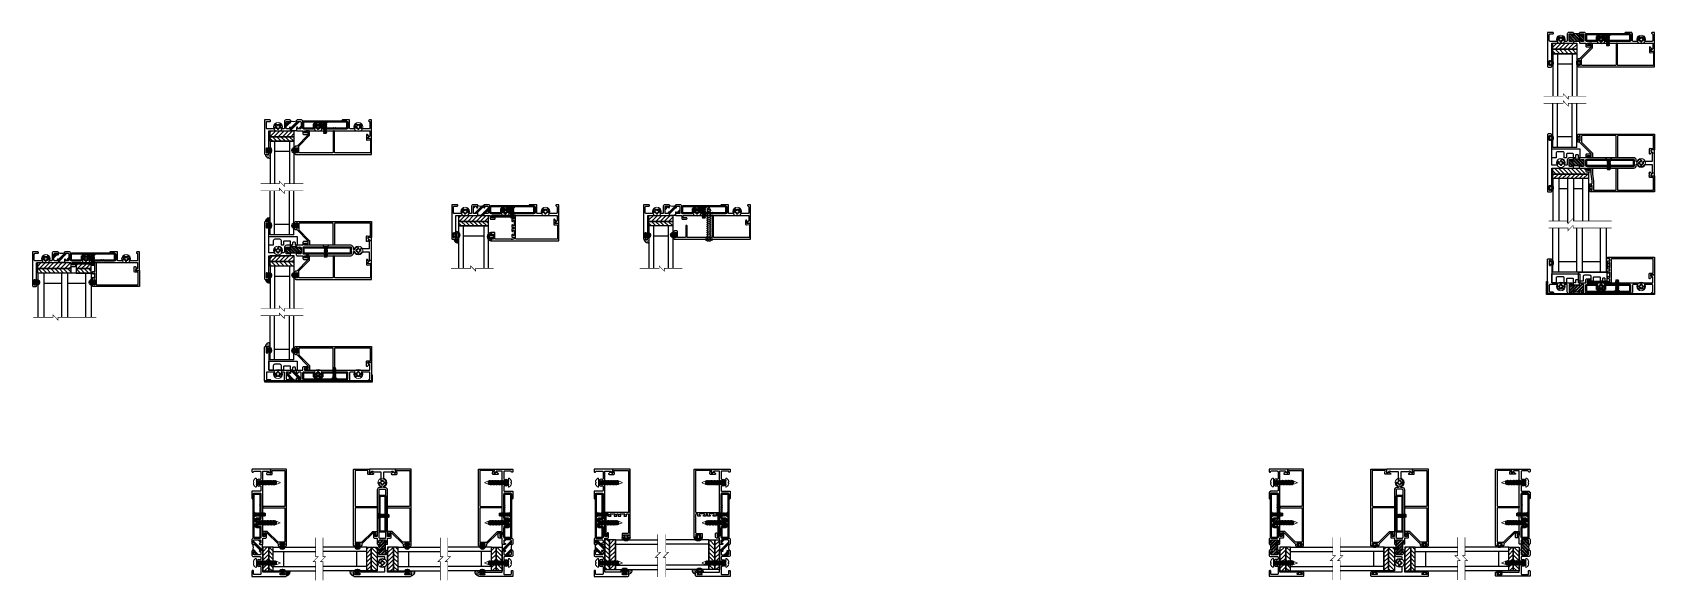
# Model space of a CAD drawing. Extents: x -26 to 91, y -47 to 75.
# Drawn here: x -13.8 to 54.4, y 51.5 to 74.5 of the extents above; entities that cross this region are included whole.
import ezdxf

# ---------------------------------------------------------------- set-up
doc = ezdxf.new("R2010")
doc.units = 0
doc.header["$MEASUREMENT"] = 0
doc.layers.get('0').update_dxf_attribs({"linetype": 'CONTINUOUS'})
for name, color, linetype in [('Ballons', 7, 'CONTINUOUS'), ('DIM', 7, 'CONTINUOUS'), ('FRAME', 1, 'CONTINUOUS'), ('GEOMETRY', 1, 'CONTINUOUS'), ('GLASS', 7, 'CONTINUOUS'), ('MISC.', 7, 'CONTINUOUS'), ('SETTING BLOCKS', 7, 'CONTINUOUS'), ('SETTING_BLOCK', 4, 'CONTINUOUS'), ('TEXT', 7, 'CONTINUOUS')]:
    doc.layers.add(name, color=color, linetype=linetype)
doc.layers.add('PROFILE NUMBER', color=150, linetype='CONTINUOUS', lineweight=35)
pattern_1 = [(37.5, (-10.839423, 55.21217), (-0.00125987, 0.038536475), [0, -0.0304, 0, -0.034, 0, -0.0325]), (7.5, (-10.839423, 55.21217), (0.03539553, 0.05644292), [0, -0.0164, 0, -0.0274, 0, -0.0105]), (327.5, (-10.864023, 55.21217), (0.06228284, 0.00011318), [0, -0.01, 0, -0.036, 0, -0.047]), (317.5, (-10.864023, 55.21217), (0.06012253, 0.01755351), [0, -0.005, 0, -0.0236, 0, -0.027])]
pattern_2 = [(225, (-13.37733, 75.16927), (0.0883883, -0.0883883), [])]
pattern_3 = [(315, (-13.37733, 75.16927), (0.0883883, 0.0883883), [])]

# ---------------------------------------------------------------- blocks, each defined once
blk = doc.blocks.new('3801 1 INCH GLASS STOP')
blk.add_lwpolyline([(2.741, 0.327, -0.414214), (2.769, 0.299, -0.414214), (2.741, 0.271), (2.669, 0.271, 0.414214), (2.659, 0.261), (2.659, 0.167, 0.198912), (2.668, 0.145), (3.128, -0.315, 0.198912), (3.15, -0.324), (3.183, -0.324, -0.414214), (3.214, -0.355), (3.214, -0.408, -0.414214), (3.189, -0.433, -0.399638), (3.164, -0.41, 0.400364), (3.139, -0.386, 0.414214), (3.114, -0.411), (3.114, -0.581, 0.414214), (3.139, -0.606), (3.139, -0.606, 0.399638), (3.164, -0.582, -0.399638), (3.189, -0.558, -0.414214), (3.214, -0.583), (3.214, -0.637, -0.414214), (3.183, -0.668), (-0.001, -0.668, -0.414214), (-0.011, -0.658), (-0.011, -0.01, -0.440011), (0, 0), (0.149, -0.013), (0.149, 0.04), (0.115, 0.074, -0.395486), (0.114, 0.102), (0.17, 0.165, -0.691708), (0.205, 0.152), (0.205, -0.04, -0.440011), (0.171, -0.071), (0.05, -0.061, 0.440011), (0.039, -0.071), (0.039, -0.593, 0.414214), (0.049, -0.603), (1.52, -0.603, 0.414214), (1.551, -0.572), (1.551, 0.299, -0.414214), (1.579, 0.327, -0.414214), (1.607, 0.299), (1.607, -0.572, 0.414214), (1.638, -0.603), (3.027, -0.603, 0.414214), (3.058, -0.572), (3.058, -0.337, 0.198912), (3.049, -0.315), (2.612, 0.122, -0.198912), (2.603, 0.144), (2.603, 0.296, -0.414214), (2.634, 0.327)], format="xyb", close=True)
blk = doc.blocks.new('3806 MULLION')
h = blk.add_hatch()
h.set_pattern_fill('ANSI32', color=256, scale=0.25, style=0)
h.set_pattern_definition([(45, (-1.96831, -4.979215), (-0.0662913, 0.0662913), []), (45, (-1.92411, -4.979215), (-0.0662913, 0.0662913), [])])
h.paths.add_polyline_path([(-1.369, 0.094, -0.414214), (-1.394, 0.118), (-1.394, 0.134, 0.414214), (-1.404, 0.144), (-1.5, 0.144, 0.414214), (-1.531, 0.113), (-1.531, -0.113, 0.414214), (-1.5, -0.143), (-1.404, -0.143, 0.414214), (-1.394, -0.133), (-1.394, -0.118, -0.414214), (-1.369, -0.094, -0.414214), (-1.344, -0.118), (-1.093, -0.118, -0.414214), (-1.068, -0.094, -0.414214), (-1.043, -0.118), (-1.043, -0.133, 0.414214), (-1.033, -0.143), (-0.937, -0.143, 0.414214), (-0.906, -0.113), (-0.906, 0.113, 0.414214), (-0.937, 0.144), (-1.033, 0.144, 0.414214), (-1.043, 0.134), (-1.043, 0.118, -0.414214), (-1.068, 0.094, -0.414214), (-1.093, 0.118), (-1.093, 0.188, -0.275826), (-1.344, 0.188), (-1.344, 0.118, -0.414214)])
for p, q in [((-1.344, -0.118), (-1.093, -0.118)), ((-1.344, -0.203), (-1.344, -0.133))]:
    blk.add_line(p, q)
for points in [[(-1.093, -0.133), (-1.093, -0.118, -0.414214), (-1.068, -0.094, -0.414214), (-1.043, -0.118), (-1.043, -0.133, 0.414214), (-1.033, -0.143), (-0.937, -0.143, 0.414214), (-0.906, -0.113), (-0.906, 0.113, 0.414214), (-0.937, 0.144), (-1.033, 0.144, 0.414214), (-1.043, 0.134), (-1.043, 0.118, -0.414214), (-1.068, 0.094, -0.414214), (-1.093, 0.118), (-1.093, 0.188, -0.414214), (-1.062, 0.219), (-0.937, 0.219, -0.414214), (-0.831, 0.113), (-0.831, -0.062, 0.414214), (-0.8, -0.094), (-0.738, -0.094, 0.517938), (-0.709, -0.052, -0.42659), (-0.608, 0.149, -0.510157), (-0.56, 0.113), (-0.56, 0.112, -0.323599), (-0.586, 0.077, 2.284894), (-0.483, 0.018, -0.323599), (-0.466, 0.058), (-0.465, 0.058, -0.510157), (-0.41, 0.035, -0.142368), (-0.415, -0.052, 0.517938), (-0.386, -0.094), (-0.175, -0.094), (-0.175, 0.91), (-0.175, 0.961, -0.414214), (-0.15, 0.986, -0.399638), (-0.125, 0.962, 0.399638), (-0.1, 0.939), (-0.1, 0.939, 0.414214), (-0.075, 0.964), (-0.075, 1.134, 0.414214), (-0.1, 1.159), (-0.1, 1.159, 0.399638), (-0.125, 1.135, -0.399638), (-0.15, 1.111), (-0.15, 1.111, -0.414214), (-0.175, 1.136), (-0.175, 1.188, -0.414214), (-0.144, 1.219), (-0.031, 1.219, -0.414214), (0, 1.188), (0, 0), (0, -1.188, -0.414214), (-0.031, -1.219), (-0.144, -1.219, -0.414214), (-0.175, -1.188), (-0.175, -1.136, -0.414214), (-0.15, -1.111), (-0.15, -1.111, -0.399638), (-0.125, -1.135, 0.399638), (-0.1, -1.159), (-0.1, -1.159, 0.414214), (-0.075, -1.133), (-0.075, -0.964, 0.414214), (-0.1, -0.938), (-0.1, -0.938, 0.399638), (-0.125, -0.962, -0.399638), (-0.15, -0.986, -0.414214), (-0.175, -0.961), (-0.175, -0.909), (-0.175, -0.219), (-1.078, -0.219), (-1.093, -0.203)], [(-3.625, -0.143, -0.414214), (-3.656, -0.113), (-3.656, 0.113, -0.414214), (-3.625, 0.144), (-1.637, 0.144, -0.414214), (-1.606, 0.113), (-1.606, -0.113, -0.414214), (-1.637, -0.143)]]:
    blk.add_lwpolyline(points, format="xyb", close=True)
blk.add_lwpolyline([(-1.344, -0.203), (-1.359, -0.219), (-1.612, -0.219), (-1.612, -0.344, -0.414214), (-1.643, -0.374), (-1.799, -0.374, -0.414214), (-1.83, -0.344, -0.414214), (-1.799, -0.312), (-1.674, -0.312), (-1.674, -0.219), (-3.625, -0.219, -0.414214), (-3.731, -0.113), (-3.731, -0.068, 0.414214), (-3.762, -0.037), (-3.764, -0.037, 0.308174), (-3.793, -0.057, -0.627979), (-4.073, -0.078, 0.267949), (-4.1, -0.062), (-4.39, -0.062, 0.414214), (-4.4, -0.072), (-4.4, -0.37, -0.237131), (-4.413, -0.395, 0.457629), (-4.416, -0.441), (-4.346, -0.511, -0.668179), (-4.36, -0.546), (-4.49, -0.546, -0.414214), (-4.5, -0.535), (-4.5, 0), (-4.5, 0.536, -0.414214), (-4.49, 0.546), (-4.36, 0.546, -0.668179), (-4.346, 0.511), (-4.416, 0.441, 0.457629), (-4.413, 0.395, -0.237131), (-4.4, 0.37), (-4.4, 0.073, 0.414214), (-4.39, 0.063), (-4.045, 0.063, -0.500407), (-4.016, 0.023, 2.386509), (-3.914, 0.077, -0.326072), (-3.94, 0.113, -0.502305), (-3.892, 0.149, -0.227368), (-3.793, 0.057, 0.308174), (-3.764, 0.038), (-3.762, 0.038, 0.414214), (-3.731, 0.069), (-3.731, 0.113, -0.414214), (-3.625, 0.219), (-1.674, 0.219), (-1.674, 0.313), (-1.799, 0.313, -0.414214), (-1.83, 0.344, -0.414214), (-1.799, 0.375), (-1.643, 0.375, -0.414214), (-1.612, 0.344), (-1.612, 0.228, 0.414214), (-1.602, 0.219), (-1.375, 0.219, -0.414214), (-1.344, 0.188), (-1.344, 0.118, -0.414214), (-1.369, 0.094, -0.414214), (-1.394, 0.118), (-1.394, 0.134, 0.414214), (-1.404, 0.144), (-1.5, 0.144, 0.414214), (-1.531, 0.113), (-1.531, -0.113, 0.414214), (-1.5, -0.143), (-1.404, -0.143, 0.414214), (-1.394, -0.133), (-1.394, -0.118, -0.414214), (-1.369, -0.094, -0.414214), (-1.344, -0.118), (-1.344, -0.133)], format="xyb")
blk.add_arc((-1.219, 0.398), 0.245, 239.15951, 300.84049)
blk = doc.blocks.new('3802 1 INCH SCREW ON STOP')
at = {"color": 7, "linetype": 'Continuous'}
for p, q in [((1.699, 0.887), (1.805, 0.906)), ((1.699, 0.806), (1.805, 0.825)), ((1.699, 0.725), (1.805, 0.743)), ((1.703, 0.927), (1.703, 0.888)), ((1.703, 0.807), (1.703, 0.867)), ((1.703, 0.725), (1.703, 0.785)), ((1.703, 0.644), (1.703, 0.704)), ((1.758, 0.994), (1.746, 0.994)), ((1.802, 0.845), (1.802, 0.906)), ((1.802, 0.764), (1.802, 0.824)), ((1.802, 0.683), (1.802, 0.743)), ((1.699, 0.643), (1.805, 0.662)), ((1.699, 0.562), (1.805, 0.581)), ((1.699, 0.481), (1.805, 0.499)), ((1.699, 0.396), (1.805, 0.415)), ((1.699, 0.315), (1.805, 0.333)), ((1.699, 0.233), (1.805, 0.252)), ((1.699, 0.152), (1.805, 0.171)), ((1.699, 0.071), (1.805, 0.089)), ((1.699, -0.011), (1.805, 0.008)), ((1.703, 0.563), (1.703, 0.622)), ((1.703, 0.559), (1.703, 0.619)), ((1.703, 0.481), (1.703, 0.541)), ((1.703, 0.397), (1.703, 0.457)), ((1.703, 0.315), (1.703, 0.375)), ((1.703, 0.234), (1.703, 0.294)), ((1.703, 0.153), (1.703, 0.213)), ((1.703, 0.071), (1.703, 0.131)), ((1.703, -0.01), (1.703, 0.05)), ((1.802, 0.601), (1.802, 0.662)), ((1.802, 0.52), (1.802, 0.58)), ((1.802, 0.439), (1.802, 0.499)), ((1.802, 0.354), (1.802, 0.414)), ((1.802, 0.273), (1.802, 0.333)), ((1.802, 0.191), (1.802, 0.252)), ((1.802, 0.11), (1.802, 0.17)), ((1.802, 0.029), (1.802, 0.089)), ((1.802, -0.053), (1.802, 0.008)), ((1.591, -0.343), (1.591, -0.334)), ((1.591, -0.334), (1.914, -0.334)), ((1.591, -0.343), (1.914, -0.343)), ((1.699, -0.092), (1.805, -0.073)), ((1.699, -0.173), (1.805, -0.155)), ((1.699, -0.255), (1.805, -0.236)), ((1.699, -0.336), (1.805, -0.317)), ((1.703, -0.091), (1.703, -0.031)), ((1.703, -0.173), (1.703, -0.113)), ((1.703, -0.254), (1.703, -0.194)), ((1.703, -0.335), (1.703, -0.276)), ((1.735, -0.42), (1.735, -0.377)), ((1.735, -0.377), (1.769, -0.377)), ((1.769, -0.42), (1.769, -0.377)), ((1.802, -0.134), (1.802, -0.074)), ((1.802, -0.215), (1.802, -0.155)), ((1.802, -0.297), (1.802, -0.236)), ((1.802, -0.334), (1.802, -0.318)), ((1.914, -0.343), (1.914, -0.334))]:
    blk.add_line(p, q, dxfattribs=at)
blk.add_lwpolyline([(1.618, -0.238, 0.414214), (1.649, -0.269), (2.639, -0.269, 0.414214), (2.67, -0.238), (2.67, 0.216, -0.414214), (2.695, 0.241), (2.701, 0.241, -0.414214), (2.726, 0.216), (2.726, -0.238, 0.414214), (2.757, -0.269), (3.038, -0.269, 0.414214), (3.069, -0.238), (3.069, -0.021, -0.414214), (3.1, 0.01), (3.194, 0.01, -0.414214), (3.225, -0.021), (3.225, -0.075, -0.414214), (3.2, -0.1, -0.399638), (3.175, -0.076, 0.400364), (3.15, -0.052, 0.414214), (3.125, -0.077), (3.125, -0.247, 0.414214), (3.15, -0.272), (3.15, -0.272, 0.399638), (3.175, -0.248, -0.399638), (3.2, -0.225, -0.414214), (3.225, -0.25), (3.225, -0.303, -0.414214), (3.194, -0.334), (0.01, -0.334, -0.414214), (0, -0.324), (0, 0.324, -0.440011), (0.011, 0.334), (0.149, 0.322, 0.440011), (0.16, 0.332), (0.16, 0.434, -0.414214), (0.185, 0.459, -0.414214), (0.21, 0.434), (0.21, 0.3, -0.440011), (0.176, 0.269), (0.061, 0.279, 0.440011), (0.05, 0.269), (0.05, -0.259, 0.414214), (0.06, -0.269), (1.531, -0.269, 0.414214), (1.562, -0.238), (1.562, 0.633, -0.414214), (1.59, 0.661), (1.59, 0.661, -0.414214), (1.618, 0.633)], format="xyb", close=True)
for centre, radius, start, end in [((1.703, 0.867), 0.0211, 90, 270), ((1.703, 0.785), 0.0211, 90, 270), ((1.703, 0.704), 0.0211, 90, 270), ((1.63, 1.01), 0.111, 311.33863, 348.23486), ((1.746, 0.985), 0.00861, 90, 168.23486), ((1.758, 0.985), 0.00861, 11.76514, 90), ((1.875, 1.01), 0.111, 191.76514, 228.66137), ((1.802, 0.927), 0.0211, 270, 133.18945), ((1.802, 0.845), 0.0211, 270, 90), ((1.802, 0.764), 0.0211, 270, 90), ((1.802, 0.764), 0.0211, 270, 90), ((1.802, 0.683), 0.0211, 270, 90), ((1.802, 0.683), 0.0211, 270, 90), ((1.703, 0.622), 0.0211, 90, 270), ((1.703, 0.541), 0.0211, 90, 270), ((1.703, 0.46), 0.0211, 90, 270), ((1.703, 0.375), 0.0211, 90, 270), ((1.703, 0.294), 0.0211, 90, 270), ((1.703, 0.213), 0.0211, 90, 270), ((1.703, 0.131), 0.0211, 90, 270), ((1.703, 0.05), 0.0211, 90, 270), ((1.802, 0.601), 0.0211, 270, 90), ((1.802, 0.601), 0.0211, 270, 90), ((1.802, 0.52), 0.0211, 270, 90), ((1.802, 0.439), 0.0211, 270, 90), ((1.802, 0.439), 0.0211, 270, 90), ((1.802, 0.354), 0.0211, 270, 90), ((1.802, 0.273), 0.0211, 270, 90), ((1.802, 0.273), 0.0211, 270, 90), ((1.802, 0.191), 0.0211, 270, 90), ((1.802, 0.191), 0.0211, 270, 90), ((1.802, 0.11), 0.0211, 270, 90), ((1.802, 0.029), 0.0211, 270, 90), ((1.752, -0.214), 0.207, 218.71799, 265.22604), ((1.703, -0.031), 0.0211, 90, 270), ((1.703, -0.113), 0.0211, 90, 270), ((1.703, -0.194), 0.0211, 90, 270), ((1.703, -0.276), 0.0211, 90, 270), ((1.752, -0.214), 0.207, 274.77396, 321.28201), ((1.802, -0.053), 0.0211, 270, 90), ((1.802, -0.053), 0.0211, 270, 90), ((1.802, -0.134), 0.0211, 270, 90), ((1.802, -0.215), 0.0211, 270, 90), ((1.802, -0.215), 0.0211, 270, 90), ((1.802, -0.297), 0.0211, 270, 90), ((1.802, -0.297), 0.0211, 270, 90)]:
    blk.add_arc(centre, radius, start, end, dxfattribs=at)
blk = doc.blocks.new('3811 114 GLASS STOP')
blk.add_lwpolyline([(1.964, 0.69), (1.984, 0.67), (2.652, 0.67, -0.414214), (2.683, 0.639), (2.683, 0.401, 0.414214), (2.693, 0.391), (2.829, 0.391, 0.414214), (2.839, 0.401), (2.839, 0.475, 0.414214), (2.814, 0.5, 0.399638), (2.789, 0.477, -0.400364), (2.764, 0.453, -0.414214), (2.739, 0.478), (2.739, 0.648, -0.414214), (2.764, 0.673), (2.764, 0.673, -0.399638), (2.789, 0.649, 0.399638), (2.814, 0.625, 0.414214), (2.839, 0.65), (2.839, 0.725, 0.414214), (2.829, 0.735), (2.829, 0.735), (2.829, 0.735), (2.829, 0.735), (-0.001, 0.735, 0.414214), (-0.011, 0.725), (-0.011, 0.01, 0.440011), (0, 0), (0.138, 0.012, -0.440011), (0.149, 0.002), (0.149, -0.04), (0.115, -0.074, 0.395486), (0.114, -0.102), (0.17, -0.165, 0.691708), (0.205, -0.152), (0.205, 0.04, 0.440011), (0.171, 0.071), (0.05, 0.061, -0.440011), (0.039, 0.071), (0.039, 0.66, -0.414214), (0.049, 0.67), (1.777, 0.67, -0.414214), (1.808, 0.639), (1.808, -0.317, 0.414214), (1.818, -0.327), (2.781, -0.327, 0.414214), (2.809, -0.299, 0.414214), (2.781, -0.271), (1.895, -0.271, -0.414214), (1.864, -0.24), (1.864, -0.206, -0.414214), (1.895, -0.175), (1.954, -0.175, 0.414214), (1.964, -0.165), (1.964, -0.091, 0.414214), (1.939, -0.066, 0.399638), (1.914, -0.089, -0.400364), (1.889, -0.113, -0.414214), (1.864, -0.088), (1.864, 0.082, -0.414214), (1.889, 0.107, -0.400364), (1.914, 0.083, 0.399638), (1.939, 0.059, 0.414214), (1.964, 0.084), (1.964, 0.159, 0.414214), (1.954, 0.169), (1.895, 0.169, -0.414214), (1.864, 0.2), (1.864, 0.204, -0.414214), (1.895, 0.235), (1.954, 0.235, 0.414214), (1.964, 0.245), (1.964, 0.319, 0.414214), (1.939, 0.344, 0.399638), (1.914, 0.321, -0.400364), (1.889, 0.297, -0.414214), (1.864, 0.322), (1.864, 0.492, -0.414214), (1.889, 0.517, -0.400364), (1.914, 0.493, 0.399638), (1.939, 0.469, 0.414214), (1.964, 0.494), (1.964, 0.569, 0.414214), (1.954, 0.579), (1.895, 0.579, -0.414214), (1.864, 0.61), (1.864, 0.639, -0.414214), (1.895, 0.67), (1.964, 0.67)], format="xyb", close=True)
blk = doc.blocks.new('A$C3BF656AD')
at = {"layer": 'SETTING BLOCKS'}
h = blk.add_hatch(dxfattribs=at)
h.set_pattern_fill('ANSI31', color=256, scale=0.25, angle=90, style=0)
h.set_pattern_definition([(135, (0.820812, -8.054306), (-0.02209709, -0.02209709), [])])
h.paths.add_polyline_path([(0, 0.063), (0.25, 0.063), (0.25, 0.11), (0, 0.11)])
h = blk.add_hatch(dxfattribs=at)
h.set_pattern_fill('ANSI31', color=256, scale=0.25, style=0)
h.set_pattern_definition([(45, (-2.098375, -8.085556), (-0.02209709, 0.02209709), [])])
h.paths.add_polyline_path([(0, 0), (0.25, 0), (0.25, 0.063), (0, 0.063)])
for points in [[(0, 0.063), (0, 0.11), (0.25, 0.11), (0.25, 0.063)], [(0, 0), (0, 0.063), (0.25, 0.063), (0.25, 0)]]:
    blk.add_lwpolyline(points, close=True, dxfattribs=at)
blk = doc.blocks.new('A$C71C12F4B')
at = {"layer": 'SETTING BLOCKS'}
h = blk.add_hatch(dxfattribs=at)
h.set_pattern_fill('ANSI31', color=256, scale=0.25, angle=90, style=0)
h.set_pattern_definition([(135, (-7.229924, -6.356783), (-0.02209709, -0.02209709), [])])
h.paths.add_polyline_path([(0.31, 0.11), (0, 0.11), (0, 0.063), (0.31, 0.063)])
h = blk.add_hatch(dxfattribs=at)
h.set_pattern_fill('ANSI31', color=256, scale=0.25, style=0)
h.set_pattern_definition([(45, (-7.229924, -6.356783), (-0.02209709, 0.02209709), [])])
h.paths.add_polyline_path([(0.31, 0), (0.31, 0.063), (0, 0.063), (0, 0)])
for points in [[(0, 0.063), (0, 0.11), (0.31, 0.11), (0.31, 0.063)], [(0, 0), (0, 0.063), (0.31, 0.063), (0.31, 0)]]:
    blk.add_lwpolyline(points, close=True, dxfattribs=at)
blk = doc.blocks.new('dfasdf')
at = {"color": 7, "linetype": 'Continuous', "lineweight": 15}
for p, q in [((54.537, 25.56), (54.531, 25.557)), ((54.568, 25.594), (54.537, 25.594)), ((54.537, 25.56), (54.568, 25.56)), ((54.568, 25.594), (54.567, 25.599)), ((54.568, 25.56), (54.567, 25.555)), ((54.607, 25.61), (54.568, 25.594)), ((54.568, 25.56), (54.607, 25.544)), ((54.607, 25.61), (54.601, 25.615)), ((54.607, 25.544), (54.601, 25.539)), ((54.623, 25.649), (54.607, 25.61)), ((54.607, 25.544), (54.623, 25.505)), ((54.623, 25.649), (54.617, 25.65)), ((54.623, 25.505), (54.617, 25.504)), ((54.623, 25.679), (54.62, 25.686)), ((54.623, 25.679), (54.623, 25.649)), ((54.623, 25.505), (54.623, 25.475)), ((54.657, 25.649), (54.657, 25.679)), ((54.657, 25.649), (54.662, 25.65)), ((54.673, 25.61), (54.657, 25.649)), ((54.657, 25.505), (54.673, 25.544)), ((54.657, 25.505), (54.662, 25.504)), ((54.657, 25.475), (54.657, 25.505)), ((54.657, 25.475), (54.659, 25.468)), ((54.673, 25.61), (54.678, 25.615)), ((54.711, 25.594), (54.673, 25.61)), ((54.673, 25.544), (54.711, 25.56)), ((54.673, 25.544), (54.678, 25.539)), ((54.711, 25.594), (54.712, 25.599)), ((54.742, 25.594), (54.711, 25.594)), ((54.711, 25.56), (54.712, 25.555)), ((54.711, 25.56), (54.742, 25.56)), ((54.742, 25.594), (54.748, 25.597))]:
    blk.add_line(p, q, dxfattribs=at)
at = {"color": 7, "linetype": 'Continuous', "lineweight": 15, "flags": 128}
for points in [[(54.537, 25.594), (54.534, 25.595), (54.531, 25.597)], [(54.623, 25.475), (54.621, 25.471), (54.62, 25.468)], [(54.657, 25.679), (54.658, 25.683), (54.659, 25.686)], [(54.742, 25.56), (54.745, 25.559), (54.748, 25.557)]]:
    blk.add_lwpolyline(points, dxfattribs=at)
at = {"color": 7, "linetype": 'Continuous', "lineweight": 15}
blk.add_circle((54.64, 25.577), 0.186, dxfattribs=at)
for centre, radius, start, end in [((54.64, 25.577), 0.11, 169.78122, 190.21878), ((54.624, 24.657), 0.944, 93.49304, 95.66898), ((54.624, 26.497), 0.944, 264.33102, 266.50696), ((54.64, 25.577), 0.104, 170.53328, 189.46672), ((55.074, 24.524), 1.189, 113.43539, 115.27165), ((55.074, 26.63), 1.189, 244.72835, 246.56461), ((55.692, 25.142), 1.189, 154.72835, 156.56461), ((55.692, 26.012), 1.189, 203.43539, 205.27165), ((55.559, 25.592), 0.944, 174.33102, 176.50696), ((55.559, 25.562), 0.944, 183.49304, 185.66898), ((54.64, 25.577), 0.11, 79.78122, 100.21878), ((54.64, 25.577), 0.11, 259.78122, 280.21878), ((54.64, 25.577), 0.104, 80.53328, 99.46672), ((54.64, 25.577), 0.104, 260.53328, 279.46672), ((53.72, 25.592), 0.944, 3.49304, 5.66898), ((53.72, 25.562), 0.944, 354.33102, 356.50696), ((53.587, 25.142), 1.189, 23.43539, 25.27165), ((53.587, 26.012), 1.189, 334.72835, 336.56461), ((54.205, 24.524), 1.189, 64.72835, 66.56461), ((54.205, 26.63), 1.189, 293.43539, 295.27165), ((54.655, 24.657), 0.944, 84.33102, 86.50696), ((54.655, 26.497), 0.944, 273.49304, 275.66898), ((54.64, 25.577), 0.104, 350.53328, 9.46672), ((54.64, 25.577), 0.11, 349.78122, 10.21878)]:
    blk.add_arc(centre, radius, start, end, dxfattribs=at)
blk = doc.blocks.new('no 10 1 in')
at = {"color": 7, "linetype": 'Continuous', "lineweight": 15}
for p, q in [((55.083, 25.599), (55.099, 25.597)), ((55.099, 25.557), (55.083, 25.555)), ((55.099, 25.687), (55.099, 25.686)), ((55.099, 25.597), (55.099, 25.557)), ((55.099, 25.468), (55.099, 25.467)), ((55.202, 25.742), (55.202, 25.412)), ((55.218, 25.638), (55.204, 25.638)), ((55.206, 25.482), (55.214, 25.482)), ((55.234, 25.516), (55.248, 25.516)), ((55.245, 25.672), (55.238, 25.672)), ((55.281, 25.638), (55.266, 25.638)), ((55.269, 25.482), (55.277, 25.482)), ((55.296, 25.516), (55.311, 25.516)), ((55.308, 25.672), (55.3, 25.672)), ((55.343, 25.638), (55.329, 25.638)), ((55.331, 25.482), (55.339, 25.482)), ((55.359, 25.516), (55.373, 25.516)), ((55.37, 25.672), (55.363, 25.672)), ((55.406, 25.638), (55.391, 25.638)), ((55.394, 25.482), (55.402, 25.482)), ((55.421, 25.516), (55.436, 25.516)), ((55.433, 25.672), (55.425, 25.672)), ((55.468, 25.638), (55.454, 25.638)), ((55.456, 25.482), (55.464, 25.482)), ((55.484, 25.516), (55.498, 25.516)), ((55.495, 25.672), (55.488, 25.672)), ((55.531, 25.638), (55.516, 25.638)), ((55.519, 25.482), (55.527, 25.482)), ((55.546, 25.516), (55.561, 25.516)), ((55.558, 25.672), (55.55, 25.672)), ((55.593, 25.638), (55.579, 25.638)), ((55.581, 25.482), (55.589, 25.482)), ((55.609, 25.516), (55.623, 25.516)), ((55.62, 25.672), (55.613, 25.672)), ((55.656, 25.638), (55.641, 25.638)), ((55.644, 25.482), (55.652, 25.482)), ((55.671, 25.516), (55.686, 25.516)), ((55.683, 25.672), (55.675, 25.672)), ((55.718, 25.638), (55.704, 25.638)), ((55.706, 25.482), (55.714, 25.482)), ((55.734, 25.516), (55.748, 25.516)), ((55.745, 25.672), (55.738, 25.672)), ((55.781, 25.638), (55.766, 25.638)), ((55.769, 25.482), (55.777, 25.482)), ((55.796, 25.516), (55.811, 25.516)), ((55.808, 25.672), (55.8, 25.672)), ((55.843, 25.638), (55.829, 25.638)), ((55.831, 25.482), (55.839, 25.482)), ((55.859, 25.516), (55.873, 25.516)), ((55.87, 25.672), (55.863, 25.672)), ((55.906, 25.638), (55.891, 25.638)), ((55.894, 25.482), (55.902, 25.482)), ((55.921, 25.516), (55.936, 25.516)), ((55.933, 25.672), (55.925, 25.672)), ((55.968, 25.638), (55.954, 25.638)), ((55.956, 25.482), (55.964, 25.482)), ((55.984, 25.516), (55.998, 25.516)), ((55.999, 25.666), (55.987, 25.671)), ((56.012, 25.493), (56.04, 25.505)), ((56.031, 25.638), (56.016, 25.638)), ((56.202, 25.582), (56.038, 25.65)), ((56.046, 25.516), (56.061, 25.516)), ((56.063, 25.514), (56.202, 25.572)), ((56.202, 25.577), (56.202, 25.582)), ((56.202, 25.572), (56.202, 25.577))]:
    blk.add_line(p, q, dxfattribs=at)
at = {"color": 7, "linetype": 'Continuous', "lineweight": 15, "flags": 128}
for points in [[(55.298, 25.671), (55.299, 25.671), (55.299, 25.671), (55.299, 25.672), (55.3, 25.672), (55.3, 25.672), (55.301, 25.672), (55.301, 25.672), (55.301, 25.671), (55.302, 25.67), (55.302, 25.669), (55.303, 25.668), (55.303, 25.667), (55.304, 25.665), (55.304, 25.663), (55.305, 25.661), (55.305, 25.659), (55.306, 25.657), (55.306, 25.655), (55.307, 25.652), (55.307, 25.65), (55.308, 25.647), (55.308, 25.644), (55.309, 25.641), (55.309, 25.638), (55.309, 25.635), (55.31, 25.632), (55.31, 25.629), (55.31, 25.626), (55.311, 25.622), (55.311, 25.618), (55.312, 25.614), (55.312, 25.61), (55.313, 25.606), (55.313, 25.602), (55.313, 25.598), (55.314, 25.594), (55.314, 25.59), (55.315, 25.585), (55.315, 25.581), (55.316, 25.577), (55.316, 25.573), (55.317, 25.569), (55.317, 25.565), (55.318, 25.561), (55.318, 25.557), (55.318, 25.553), (55.319, 25.549), (55.319, 25.545), (55.32, 25.54), (55.32, 25.536), (55.321, 25.533), (55.321, 25.529), (55.321, 25.526), (55.322, 25.523), (55.322, 25.519), (55.323, 25.516), (55.323, 25.513), (55.323, 25.51), (55.324, 25.507), (55.324, 25.505), (55.325, 25.502), (55.325, 25.5), (55.326, 25.498), (55.326, 25.496), (55.327, 25.493), (55.327, 25.491), (55.328, 25.489), (55.328, 25.488), (55.329, 25.486), (55.329, 25.485), (55.329, 25.484), (55.33, 25.483), (55.33, 25.483), (55.331, 25.482), (55.331, 25.482), (55.331, 25.482), (55.331, 25.482)], [(55.361, 25.671), (55.361, 25.671), (55.361, 25.671), (55.362, 25.672), (55.362, 25.672), (55.363, 25.672), (55.363, 25.672), (55.364, 25.672), (55.364, 25.671), (55.364, 25.67), (55.365, 25.669), (55.365, 25.668), (55.366, 25.667), (55.366, 25.665), (55.367, 25.663), (55.367, 25.661), (55.368, 25.659), (55.368, 25.657), (55.369, 25.655), (55.369, 25.652), (55.37, 25.65), (55.37, 25.647), (55.371, 25.644), (55.371, 25.641), (55.371, 25.638), (55.372, 25.635), (55.372, 25.632), (55.373, 25.629), (55.373, 25.626), (55.373, 25.622), (55.374, 25.618), (55.374, 25.614), (55.375, 25.61), (55.375, 25.606), (55.376, 25.602), (55.376, 25.598), (55.376, 25.594), (55.377, 25.59), (55.377, 25.585), (55.378, 25.581), (55.378, 25.577), (55.379, 25.573), (55.379, 25.569), (55.38, 25.565), (55.38, 25.561), (55.38, 25.557), (55.381, 25.553), (55.381, 25.549), (55.382, 25.545), (55.382, 25.54), (55.383, 25.536), (55.383, 25.533), (55.383, 25.529), (55.384, 25.526), (55.384, 25.523), (55.385, 25.519), (55.385, 25.516), (55.386, 25.513), (55.386, 25.51), (55.386, 25.507), (55.387, 25.505), (55.387, 25.502), (55.388, 25.5), (55.388, 25.498), (55.389, 25.496), (55.389, 25.493), (55.39, 25.491), (55.39, 25.489), (55.391, 25.488), (55.391, 25.486), (55.391, 25.485), (55.392, 25.484), (55.392, 25.483), (55.393, 25.483), (55.393, 25.482), (55.394, 25.482), (55.394, 25.482), (55.394, 25.482)], [(55.423, 25.671), (55.424, 25.671), (55.424, 25.671), (55.424, 25.672), (55.425, 25.672), (55.425, 25.672), (55.426, 25.672), (55.426, 25.672), (55.426, 25.671), (55.427, 25.67), (55.427, 25.669), (55.428, 25.668), (55.428, 25.667), (55.429, 25.665), (55.429, 25.663), (55.43, 25.661), (55.43, 25.659), (55.431, 25.657), (55.431, 25.655), (55.432, 25.652), (55.432, 25.65), (55.433, 25.647), (55.433, 25.644), (55.434, 25.641), (55.434, 25.638), (55.434, 25.635), (55.435, 25.632), (55.435, 25.629), (55.435, 25.626), (55.436, 25.622), (55.436, 25.618), (55.437, 25.614), (55.437, 25.61), (55.438, 25.606), (55.438, 25.602), (55.438, 25.598), (55.439, 25.594), (55.439, 25.59), (55.44, 25.585), (55.44, 25.581), (55.441, 25.577), (55.441, 25.573), (55.442, 25.569), (55.442, 25.565), (55.443, 25.561), (55.443, 25.557), (55.443, 25.553), (55.444, 25.549), (55.444, 25.545), (55.445, 25.54), (55.445, 25.536), (55.446, 25.533), (55.446, 25.529), (55.446, 25.526), (55.447, 25.523), (55.447, 25.519), (55.448, 25.516), (55.448, 25.513), (55.448, 25.51), (55.449, 25.507), (55.449, 25.505), (55.45, 25.502), (55.45, 25.5), (55.451, 25.498), (55.451, 25.496), (55.452, 25.493), (55.452, 25.491), (55.453, 25.489), (55.453, 25.488), (55.454, 25.486), (55.454, 25.485), (55.454, 25.484), (55.455, 25.483), (55.455, 25.483), (55.456, 25.482), (55.456, 25.482), (55.456, 25.482), (55.456, 25.482)], [(55.486, 25.671), (55.486, 25.671), (55.486, 25.671), (55.487, 25.672), (55.487, 25.672), (55.488, 25.672), (55.488, 25.672), (55.489, 25.672), (55.489, 25.671), (55.489, 25.67), (55.49, 25.669), (55.49, 25.668), (55.491, 25.667), (55.491, 25.665), (55.492, 25.663), (55.492, 25.661), (55.493, 25.659), (55.493, 25.657), (55.494, 25.655), (55.494, 25.652), (55.495, 25.65), (55.495, 25.647), (55.496, 25.644), (55.496, 25.641), (55.496, 25.638), (55.497, 25.635), (55.497, 25.632), (55.498, 25.629), (55.498, 25.626), (55.498, 25.622), (55.499, 25.618), (55.499, 25.614), (55.5, 25.61), (55.5, 25.606), (55.501, 25.602), (55.501, 25.598), (55.501, 25.594), (55.502, 25.59), (55.502, 25.585), (55.503, 25.581), (55.503, 25.577), (55.504, 25.573), (55.504, 25.569), (55.505, 25.565), (55.505, 25.561), (55.505, 25.557), (55.506, 25.553), (55.506, 25.549), (55.507, 25.545), (55.507, 25.54), (55.508, 25.536), (55.508, 25.533), (55.508, 25.529), (55.509, 25.526), (55.509, 25.523), (55.51, 25.519), (55.51, 25.516), (55.511, 25.513), (55.511, 25.51), (55.511, 25.507), (55.512, 25.505), (55.512, 25.502), (55.513, 25.5), (55.513, 25.498), (55.514, 25.496), (55.514, 25.493), (55.515, 25.491), (55.515, 25.489), (55.516, 25.488), (55.516, 25.486), (55.516, 25.485), (55.517, 25.484), (55.517, 25.483), (55.518, 25.483), (55.518, 25.482), (55.519, 25.482), (55.519, 25.482), (55.519, 25.482)], [(55.548, 25.671), (55.549, 25.671), (55.549, 25.671), (55.549, 25.672), (55.55, 25.672), (55.55, 25.672), (55.551, 25.672), (55.551, 25.672), (55.551, 25.671), (55.552, 25.67), (55.552, 25.669), (55.553, 25.668), (55.553, 25.667), (55.554, 25.665), (55.554, 25.663), (55.555, 25.661), (55.555, 25.659), (55.556, 25.657), (55.556, 25.655), (55.557, 25.652), (55.557, 25.65), (55.558, 25.647), (55.558, 25.644), (55.559, 25.641), (55.559, 25.638), (55.559, 25.635), (55.56, 25.632), (55.56, 25.629), (55.56, 25.626), (55.561, 25.622), (55.561, 25.618), (55.562, 25.614), (55.562, 25.61), (55.563, 25.606), (55.563, 25.602), (55.563, 25.598), (55.564, 25.594), (55.564, 25.59), (55.565, 25.585), (55.565, 25.581), (55.566, 25.577), (55.566, 25.573), (55.567, 25.569), (55.567, 25.565), (55.568, 25.561), (55.568, 25.557), (55.568, 25.553), (55.569, 25.549), (55.569, 25.545), (55.57, 25.54), (55.57, 25.536), (55.571, 25.533), (55.571, 25.529), (55.571, 25.526), (55.572, 25.523), (55.572, 25.519), (55.573, 25.516), (55.573, 25.513), (55.573, 25.51), (55.574, 25.507), (55.574, 25.505), (55.575, 25.502), (55.575, 25.5), (55.576, 25.498), (55.576, 25.496), (55.577, 25.493), (55.577, 25.491), (55.578, 25.489), (55.578, 25.488), (55.579, 25.486), (55.579, 25.485), (55.579, 25.484), (55.58, 25.483), (55.58, 25.483), (55.581, 25.482), (55.581, 25.482), (55.581, 25.482), (55.581, 25.482)], [(55.611, 25.671), (55.611, 25.671), (55.611, 25.671), (55.612, 25.672), (55.612, 25.672), (55.613, 25.672), (55.613, 25.672), (55.614, 25.672), (55.614, 25.671), (55.614, 25.67), (55.615, 25.669), (55.615, 25.668), (55.616, 25.667), (55.616, 25.665), (55.617, 25.663), (55.617, 25.661), (55.618, 25.659), (55.618, 25.657), (55.619, 25.655), (55.619, 25.652), (55.62, 25.65), (55.62, 25.647), (55.621, 25.644), (55.621, 25.641), (55.621, 25.638), (55.622, 25.635), (55.622, 25.632), (55.623, 25.629), (55.623, 25.626), (55.623, 25.622), (55.624, 25.618), (55.624, 25.614), (55.625, 25.61), (55.625, 25.606), (55.626, 25.602), (55.626, 25.598), (55.626, 25.594), (55.627, 25.59), (55.627, 25.585), (55.628, 25.581), (55.628, 25.577), (55.629, 25.573), (55.629, 25.569), (55.63, 25.565), (55.63, 25.561), (55.63, 25.557), (55.631, 25.553), (55.631, 25.549), (55.632, 25.545), (55.632, 25.54), (55.633, 25.536), (55.633, 25.533), (55.633, 25.529), (55.634, 25.526), (55.634, 25.523), (55.635, 25.519), (55.635, 25.516), (55.636, 25.513), (55.636, 25.51), (55.636, 25.507), (55.637, 25.505), (55.637, 25.502), (55.638, 25.5), (55.638, 25.498), (55.639, 25.496), (55.639, 25.493), (55.64, 25.491), (55.64, 25.489), (55.641, 25.488), (55.641, 25.486), (55.641, 25.485), (55.642, 25.484), (55.642, 25.483), (55.643, 25.483), (55.643, 25.482), (55.644, 25.482), (55.644, 25.482), (55.644, 25.482)], [(55.673, 25.671), (55.674, 25.671), (55.674, 25.671), (55.674, 25.672), (55.675, 25.672), (55.675, 25.672), (55.676, 25.672), (55.676, 25.672), (55.676, 25.671), (55.677, 25.67), (55.677, 25.669), (55.678, 25.668), (55.678, 25.667), (55.679, 25.665), (55.679, 25.663), (55.68, 25.661), (55.68, 25.659), (55.681, 25.657), (55.681, 25.655), (55.682, 25.652), (55.682, 25.65), (55.683, 25.647), (55.683, 25.644), (55.684, 25.641), (55.684, 25.638), (55.684, 25.635), (55.685, 25.632), (55.685, 25.629), (55.685, 25.626), (55.686, 25.622), (55.686, 25.618), (55.687, 25.614), (55.687, 25.61), (55.688, 25.606), (55.688, 25.602), (55.688, 25.598), (55.689, 25.594), (55.689, 25.59), (55.69, 25.585), (55.69, 25.581), (55.691, 25.577), (55.691, 25.573), (55.692, 25.569), (55.692, 25.565), (55.693, 25.561), (55.693, 25.557), (55.693, 25.553), (55.694, 25.549), (55.694, 25.545), (55.695, 25.54), (55.695, 25.536), (55.696, 25.533), (55.696, 25.529), (55.696, 25.526), (55.697, 25.523), (55.697, 25.519), (55.698, 25.516), (55.698, 25.513), (55.698, 25.51), (55.699, 25.507), (55.699, 25.505), (55.7, 25.502), (55.7, 25.5), (55.701, 25.498), (55.701, 25.496), (55.702, 25.493), (55.702, 25.491), (55.703, 25.489), (55.703, 25.488), (55.704, 25.486), (55.704, 25.485), (55.704, 25.484), (55.705, 25.483), (55.705, 25.483), (55.706, 25.482), (55.706, 25.482), (55.706, 25.482), (55.706, 25.482)], [(55.736, 25.671), (55.736, 25.671), (55.736, 25.671), (55.737, 25.672), (55.737, 25.672), (55.738, 25.672), (55.738, 25.672), (55.739, 25.672), (55.739, 25.671), (55.739, 25.67), (55.74, 25.669), (55.74, 25.668), (55.741, 25.667), (55.741, 25.665), (55.742, 25.663), (55.742, 25.661), (55.743, 25.659), (55.743, 25.657), (55.744, 25.655), (55.744, 25.652), (55.745, 25.65), (55.745, 25.647), (55.746, 25.644), (55.746, 25.641), (55.746, 25.638), (55.747, 25.635), (55.747, 25.632), (55.748, 25.629), (55.748, 25.626), (55.748, 25.622), (55.749, 25.618), (55.749, 25.614), (55.75, 25.61), (55.75, 25.606), (55.751, 25.602), (55.751, 25.598), (55.751, 25.594), (55.752, 25.59), (55.752, 25.585), (55.753, 25.581), (55.753, 25.577), (55.754, 25.573), (55.754, 25.569), (55.755, 25.565), (55.755, 25.561), (55.755, 25.557), (55.756, 25.553), (55.756, 25.549), (55.757, 25.545), (55.757, 25.54), (55.758, 25.536), (55.758, 25.533), (55.758, 25.529), (55.759, 25.526), (55.759, 25.523), (55.76, 25.519), (55.76, 25.516), (55.761, 25.513), (55.761, 25.51), (55.761, 25.507), (55.762, 25.505), (55.762, 25.502), (55.763, 25.5), (55.763, 25.498), (55.764, 25.496), (55.764, 25.493), (55.765, 25.491), (55.765, 25.489), (55.766, 25.488), (55.766, 25.486), (55.766, 25.485), (55.767, 25.484), (55.767, 25.483), (55.768, 25.483), (55.768, 25.482), (55.769, 25.482), (55.769, 25.482), (55.769, 25.482)], [(55.798, 25.671), (55.799, 25.671), (55.799, 25.671), (55.799, 25.672), (55.8, 25.672), (55.8, 25.672), (55.801, 25.672), (55.801, 25.672), (55.801, 25.671), (55.802, 25.67), (55.802, 25.669), (55.803, 25.668), (55.803, 25.667), (55.804, 25.665), (55.804, 25.663), (55.805, 25.661), (55.805, 25.659), (55.806, 25.657), (55.806, 25.655), (55.807, 25.652), (55.807, 25.65), (55.808, 25.647), (55.808, 25.644), (55.809, 25.641), (55.809, 25.638), (55.809, 25.635), (55.81, 25.632), (55.81, 25.629), (55.81, 25.626), (55.811, 25.622), (55.811, 25.618), (55.812, 25.614), (55.812, 25.61), (55.813, 25.606), (55.813, 25.602), (55.813, 25.598), (55.814, 25.594), (55.814, 25.59), (55.815, 25.585), (55.815, 25.581), (55.816, 25.577), (55.816, 25.573), (55.817, 25.569), (55.817, 25.565), (55.818, 25.561), (55.818, 25.557), (55.818, 25.553), (55.819, 25.549), (55.819, 25.545), (55.82, 25.54), (55.82, 25.536), (55.821, 25.533), (55.821, 25.529), (55.821, 25.526), (55.822, 25.523), (55.822, 25.519), (55.823, 25.516), (55.823, 25.513), (55.823, 25.51), (55.824, 25.507), (55.824, 25.505), (55.825, 25.502), (55.825, 25.5), (55.826, 25.498), (55.826, 25.496), (55.827, 25.493), (55.827, 25.491), (55.828, 25.489), (55.828, 25.488), (55.829, 25.486), (55.829, 25.485), (55.829, 25.484), (55.83, 25.483), (55.83, 25.483), (55.831, 25.482), (55.831, 25.482), (55.831, 25.482), (55.831, 25.482)], [(55.861, 25.671), (55.861, 25.671), (55.861, 25.671), (55.862, 25.672), (55.862, 25.672), (55.863, 25.672), (55.863, 25.672), (55.864, 25.672), (55.864, 25.671), (55.864, 25.67), (55.865, 25.669), (55.865, 25.668), (55.866, 25.667), (55.866, 25.665), (55.867, 25.663), (55.867, 25.661), (55.868, 25.659), (55.868, 25.657), (55.869, 25.655), (55.869, 25.652), (55.87, 25.65), (55.87, 25.647), (55.871, 25.644), (55.871, 25.641), (55.871, 25.638), (55.872, 25.635), (55.872, 25.632), (55.873, 25.629), (55.873, 25.626), (55.873, 25.622), (55.874, 25.618), (55.874, 25.614), (55.875, 25.61), (55.875, 25.606), (55.876, 25.602), (55.876, 25.598), (55.876, 25.594), (55.877, 25.59), (55.877, 25.585), (55.878, 25.581), (55.878, 25.577), (55.879, 25.573), (55.879, 25.569), (55.88, 25.565), (55.88, 25.561), (55.88, 25.557), (55.881, 25.553), (55.881, 25.549), (55.882, 25.545), (55.882, 25.54), (55.883, 25.536), (55.883, 25.533), (55.883, 25.529), (55.884, 25.526), (55.884, 25.523), (55.885, 25.519), (55.885, 25.516), (55.886, 25.513), (55.886, 25.51), (55.886, 25.507), (55.887, 25.505), (55.887, 25.502), (55.888, 25.5), (55.888, 25.498), (55.889, 25.496), (55.889, 25.493), (55.89, 25.491), (55.89, 25.489), (55.891, 25.488), (55.891, 25.486), (55.891, 25.485), (55.892, 25.484), (55.892, 25.483), (55.893, 25.483), (55.893, 25.482), (55.894, 25.482), (55.894, 25.482), (55.894, 25.482)], [(55.923, 25.671), (55.924, 25.671), (55.924, 25.671), (55.924, 25.672), (55.925, 25.672), (55.925, 25.672), (55.926, 25.672), (55.926, 25.672), (55.926, 25.671), (55.927, 25.67), (55.927, 25.669), (55.928, 25.668), (55.928, 25.667), (55.929, 25.665), (55.929, 25.663), (55.93, 25.661), (55.93, 25.659), (55.931, 25.657), (55.931, 25.655), (55.932, 25.652), (55.932, 25.65), (55.933, 25.647), (55.933, 25.644), (55.934, 25.641), (55.934, 25.638), (55.934, 25.635), (55.935, 25.632), (55.935, 25.629), (55.935, 25.626), (55.936, 25.622), (55.936, 25.618), (55.937, 25.614), (55.937, 25.61), (55.938, 25.606), (55.938, 25.602), (55.938, 25.598), (55.939, 25.594), (55.939, 25.59), (55.94, 25.585), (55.94, 25.581), (55.941, 25.577), (55.941, 25.573), (55.942, 25.569), (55.942, 25.565), (55.943, 25.561), (55.943, 25.557), (55.943, 25.553), (55.944, 25.549), (55.944, 25.545), (55.945, 25.54), (55.945, 25.536), (55.946, 25.533), (55.946, 25.529), (55.946, 25.526), (55.947, 25.523), (55.947, 25.519), (55.948, 25.516), (55.948, 25.513), (55.948, 25.51), (55.949, 25.507), (55.949, 25.505), (55.95, 25.502), (55.95, 25.5), (55.951, 25.498), (55.951, 25.496), (55.952, 25.493), (55.952, 25.491), (55.953, 25.489), (55.953, 25.488), (55.954, 25.486), (55.954, 25.485), (55.954, 25.484), (55.955, 25.483), (55.955, 25.483), (55.956, 25.482), (55.956, 25.482), (55.956, 25.482), (55.956, 25.482)], [(56.012, 25.493), (56.012, 25.493), (56.012, 25.493), (56.011, 25.494), (56.011, 25.494), (56.011, 25.495), (56.01, 25.495), (56.01, 25.496), (56.01, 25.497), (56.009, 25.498), (56.009, 25.5), (56.009, 25.501), (56.008, 25.502), (56.008, 25.504), (56.008, 25.506), (56.007, 25.508), (56.007, 25.51), (56.007, 25.512), (56.006, 25.515), (56.006, 25.517), (56.006, 25.52), (56.005, 25.522), (56.005, 25.525), (56.005, 25.528), (56.004, 25.531), (56.004, 25.534), (56.004, 25.537), (56.003, 25.54), (56.003, 25.544), (56.003, 25.547), (56.002, 25.55), (56.002, 25.554), (56.002, 25.557), (56.001, 25.561), (56.001, 25.564), (56.001, 25.568), (56, 25.572), (56, 25.576), (56, 25.579), (55.999, 25.583), (55.999, 25.587), (55.998, 25.591), (55.998, 25.594), (55.998, 25.598), (55.997, 25.602), (55.997, 25.605), (55.997, 25.609), (55.996, 25.613), (55.996, 25.616), (55.996, 25.619), (55.996, 25.623), (55.995, 25.626), (55.995, 25.629), (55.995, 25.632), (55.994, 25.635), (55.994, 25.638), (55.994, 25.641), (55.993, 25.644), (55.993, 25.647), (55.993, 25.649), (55.992, 25.652), (55.992, 25.654), (55.992, 25.656), (55.991, 25.658), (55.991, 25.66), (55.99, 25.662), (55.99, 25.664), (55.99, 25.665), (55.989, 25.666), (55.989, 25.668), (55.989, 25.669), (55.988, 25.669), (55.988, 25.67), (55.988, 25.671), (55.987, 25.671), (55.987, 25.671), (55.987, 25.671), (55.987, 25.671), (55.986, 25.671), (55.986, 25.67), (55.986, 25.67)], [(55.999, 25.666), (55.999, 25.666), (56, 25.666), (56, 25.665), (56.001, 25.664), (56.001, 25.664), (56.002, 25.662), (56.002, 25.661), (56.003, 25.66), (56.004, 25.658), (56.004, 25.656), (56.005, 25.655), (56.005, 25.653), (56.006, 25.651), (56.006, 25.648), (56.007, 25.646), (56.008, 25.644), (56.008, 25.641), (56.009, 25.638), (56.009, 25.636), (56.01, 25.633), (56.011, 25.63), (56.011, 25.627), (56.012, 25.624), (56.012, 25.62), (56.013, 25.617), (56.013, 25.614), (56.014, 25.61), (56.014, 25.607), (56.015, 25.603), (56.015, 25.6), (56.016, 25.596), (56.017, 25.592), (56.017, 25.589), (56.018, 25.585), (56.018, 25.582), (56.019, 25.579), (56.02, 25.575), (56.02, 25.572), (56.021, 25.568), (56.021, 25.565), (56.022, 25.561), (56.022, 25.558), (56.023, 25.555), (56.024, 25.552), (56.024, 25.549), (56.025, 25.545), (56.025, 25.542), (56.026, 25.539), (56.026, 25.537), (56.027, 25.534), (56.027, 25.531), (56.028, 25.529), (56.029, 25.526), (56.029, 25.524), (56.03, 25.521), (56.03, 25.519), (56.031, 25.517), (56.031, 25.516), (56.032, 25.514), (56.033, 25.513), (56.033, 25.511), (56.034, 25.51), (56.034, 25.509), (56.035, 25.508), (56.036, 25.507), (56.036, 25.506), (56.037, 25.505), (56.037, 25.505), (56.038, 25.505), (56.039, 25.504), (56.039, 25.504), (56.04, 25.505)], [(56.063, 25.514), (56.062, 25.514), (56.062, 25.514), (56.062, 25.515), (56.061, 25.515), (56.061, 25.516), (56.06, 25.517), (56.06, 25.518), (56.059, 25.519), (56.059, 25.521), (56.058, 25.523), (56.058, 25.525), (56.057, 25.527), (56.057, 25.529), (56.056, 25.531), (56.056, 25.534), (56.055, 25.537), (56.055, 25.539), (56.055, 25.542), (56.054, 25.545), (56.054, 25.549), (56.053, 25.552), (56.053, 25.555), (56.053, 25.559), (56.052, 25.562), (56.052, 25.566), (56.051, 25.57), (56.051, 25.573), (56.05, 25.577), (56.05, 25.581), (56.049, 25.585), (56.049, 25.589), (56.048, 25.592), (56.048, 25.596), (56.047, 25.6), (56.047, 25.604), (56.047, 25.607), (56.046, 25.611), (56.046, 25.614), (56.045, 25.617), (56.045, 25.621), (56.044, 25.624), (56.044, 25.627), (56.044, 25.629), (56.043, 25.632), (56.043, 25.635), (56.042, 25.637), (56.042, 25.639), (56.041, 25.641), (56.041, 25.643), (56.04, 25.645), (56.04, 25.646), (56.04, 25.647), (56.039, 25.648), (56.039, 25.649), (56.039, 25.649), (56.038, 25.65), (56.038, 25.65), (56.037, 25.65), (56.037, 25.65), (56.036, 25.65), (56.036, 25.649), (56.036, 25.649)]]:
    blk.add_lwpolyline(points, dxfattribs=at)
at = {"color": 7, "linetype": 'Continuous', "lineweight": 15}
for centre, radius, start, end in [((55.258, 25.597), 0.183, 163.05287, 174.17845), ((55.125, 25.628), 0.0507, 194.22282, 213.73948), ((55.125, 25.526), 0.0507, 146.26052, 165.77718), ((55.258, 25.557), 0.183, 185.82155, 196.94713), ((55.29, 25.578), 0.219, 150.42275, 160.70234), ((55.29, 25.577), 0.219, 199.29766, 209.57725), ((55.287, 25.577), 0.218, 122.82696, 149.5687), ((55.287, 25.577), 0.218, 210.4313, 237.17304), ((55.181, 25.742), 0.0216, 0, 122.82696), ((55.181, 25.412), 0.0216, 237.17304, 0), ((57.169, 26.815), 2.291, 210.85319, 210.98332), ((49.731, 22.273), 6.346, 30.38859, 30.42866), ((58.82, 23.374), 4.176, 149.14205, 149.65767), ((51.505, 27.855), 4.324, 329.15085, 329.64888), ((58.801, 27.751), 4.118, 210.34334, 210.90451), ((51.775, 23.44), 4.047, 30.33836, 30.90947), ((58.922, 23.35), 4.223, 149.14485, 149.65481), ((51.654, 27.804), 4.223, 329.14489, 329.65476), ((51.776, 23.403), 4.118, 30.34333, 30.9045), ((58.802, 27.714), 4.046, 210.33833, 210.9095), ((58.945, 23.374), 4.176, 149.14203, 149.65767), ((51.756, 27.781), 4.177, 329.1421, 329.65762), ((58.858, 27.711), 4.039, 210.33784, 210.91001), ((51.905, 23.443), 4.04, 30.3379, 30.90991), ((59.008, 23.374), 4.177, 149.14207, 149.65762), ((51.818, 27.781), 4.178, 329.14215, 329.65759), ((51.969, 23.444), 4.039, 30.33781, 30.91), ((58.92, 27.71), 4.039, 210.33779, 210.91002), ((59.07, 23.374), 4.176, 149.14203, 149.65771), ((51.882, 27.78), 4.176, 329.14206, 329.65768), ((58.982, 27.71), 4.038, 210.33778, 210.91007), ((52.031, 23.443), 4.04, 30.3379, 30.90996), ((59.133, 23.374), 4.176, 149.14206, 149.65768), ((51.945, 27.78), 4.176, 329.14203, 329.65771), ((52.092, 23.443), 4.041, 30.33794, 30.90987), ((59.044, 27.71), 4.037, 210.33766, 210.91015), ((59.195, 23.374), 4.176, 149.14206, 149.65768), ((52.009, 27.779), 4.174, 329.14192, 329.65783), ((59.107, 27.71), 4.038, 210.33772, 210.91009), ((52.156, 23.443), 4.04, 30.33785, 30.90996), ((59.259, 23.373), 4.177, 149.14208, 149.65757), ((52.07, 27.78), 4.176, 329.14199, 329.65765), ((52.218, 23.443), 4.04, 30.33785, 30.90996), ((59.171, 27.711), 4.039, 210.33784, 210.90997), ((59.321, 23.373), 4.177, 149.14208, 149.65757), ((52.13, 27.781), 4.179, 329.1422, 329.65754), ((59.234, 27.711), 4.041, 210.33792, 210.90988), ((52.282, 23.444), 4.038, 30.33773, 30.91008), ((59.382, 23.374), 4.175, 149.142, 149.65774), ((52.194, 27.781), 4.177, 329.14209, 329.65765), ((52.342, 23.443), 4.041, 30.33798, 30.90992), ((59.295, 27.711), 4.039, 210.33784, 210.91006), ((59.451, 23.37), 4.183, 149.14246, 149.65728), ((52.257, 27.78), 4.176, 329.14203, 329.65771), ((59.357, 27.71), 4.038, 210.33772, 210.91), ((52.407, 23.444), 4.038, 30.33773, 30.90999), ((59.508, 23.373), 4.177, 149.14211, 149.65763), ((52.319, 27.78), 4.176, 329.14196, 329.65759), ((52.47, 23.444), 4.037, 30.33774, 30.91016), ((59.422, 27.711), 4.04, 210.33796, 210.90994), ((59.568, 23.375), 4.173, 149.14189, 149.65785), ((52.393, 27.773), 4.163, 329.14166, 329.65463), ((53.19, 23.835), 3.273, 30.4626, 30.94858), ((59.053, 27.455), 3.538, 210.40835, 210.93575), ((53.564, 27.114), 2.873, 329.09511, 329.348), ((56.036, 25.511), 0.00787, 301.14739, 333.95966), ((57.832, 24.446), 2.08, 149.06041, 149.31577), ((54.284, 24.452), 2.071, 30.90345, 30.98763)]:
    blk.add_arc(centre, radius, start, end, dxfattribs=at)
for points, knots in [([(55.202, 25.541), (55.203, 25.54), (55.203, 25.538), (55.203, 25.534), (55.204, 25.53), (55.204, 25.527), (55.205, 25.523), (55.205, 25.52), (55.205, 25.516), (55.206, 25.513), (55.206, 25.51), (55.207, 25.507), (55.207, 25.505), (55.208, 25.502), (55.208, 25.5), (55.208, 25.498), (55.209, 25.495), (55.209, 25.493), (55.21, 25.491), (55.21, 25.489), (55.211, 25.488), (55.211, 25.486), (55.212, 25.485), (55.212, 25.484), (55.213, 25.483), (55.213, 25.483), (55.213, 25.482), (55.214, 25.482), (55.214, 25.482), (55.215, 25.482), (55.215, 25.482), (55.215, 25.483), (55.216, 25.483), (55.216, 25.484)], [0, 0, 0, 0, 0.032668, 0.065016, 0.097016, 0.128911, 0.161151, 0.193136, 0.225412, 0.25795, 0.290721, 0.321088, 0.3516, 0.382232, 0.412958, 0.443749, 0.474578, 0.510923, 0.547237, 0.583475, 0.619592, 0.651702, 0.68365, 0.715406, 0.746944, 0.778234, 0.809252, 0.839974, 0.870376, 0.905071, 0.940176, 0.975659, 1, 1, 1, 1]), ([(55.205, 25.636), (55.205, 25.636), (55.206, 25.635), (55.206, 25.634), (55.207, 25.632), (55.207, 25.631), (55.208, 25.629), (55.209, 25.627), (55.209, 25.625), (55.21, 25.623), (55.21, 25.62), (55.211, 25.618), (55.212, 25.615), (55.212, 25.612), (55.213, 25.61), (55.213, 25.607), (55.214, 25.604), (55.214, 25.601), (55.215, 25.598), (55.215, 25.595), (55.216, 25.591), (55.216, 25.588), (55.217, 25.584), (55.217, 25.581), (55.218, 25.577), (55.219, 25.574), (55.219, 25.57), (55.22, 25.567), (55.22, 25.563), (55.221, 25.56), (55.222, 25.557), (55.222, 25.554), (55.223, 25.551), (55.223, 25.548), (55.224, 25.545), (55.224, 25.542), (55.225, 25.539), (55.225, 25.537), (55.226, 25.534), (55.226, 25.532), (55.227, 25.529), (55.227, 25.527), (55.228, 25.525), (55.229, 25.524), (55.229, 25.522), (55.23, 25.521), (55.23, 25.519), (55.231, 25.518), (55.232, 25.517), (55.232, 25.517), (55.233, 25.516), (55.233, 25.516), (55.234, 25.516), (55.234, 25.516)], [0, 0, 0, 0, 0.01655, 0.036076, 0.055684, 0.076278, 0.09689, 0.117481, 0.138013, 0.158451, 0.178758, 0.197989, 0.217041, 0.235887, 0.254503, 0.272881, 0.291367, 0.310095, 0.329043, 0.349099, 0.369335, 0.389717, 0.410212, 0.430781, 0.451388, 0.471059, 0.490697, 0.51027, 0.529746, 0.549094, 0.568284, 0.587289, 0.606083, 0.625518, 0.644756, 0.664215, 0.683931, 0.703875, 0.724017, 0.743398, 0.7629, 0.782492, 0.802141, 0.821815, 0.841481, 0.861106, 0.880659, 0.90103, 0.921251, 0.941289, 0.961112, 0.980691, 1, 1, 1, 1]), ([(55.218, 25.638), (55.218, 25.638), (55.219, 25.638), (55.219, 25.638), (55.22, 25.637), (55.22, 25.637), (55.221, 25.636), (55.221, 25.635), (55.222, 25.634), (55.222, 25.632), (55.223, 25.631), (55.224, 25.629), (55.224, 25.627), (55.225, 25.625), (55.225, 25.623), (55.226, 25.62), (55.227, 25.618), (55.227, 25.615), (55.228, 25.612), (55.228, 25.61), (55.229, 25.607), (55.229, 25.604), (55.23, 25.601), (55.23, 25.598), (55.231, 25.595), (55.231, 25.591), (55.232, 25.588), (55.233, 25.584), (55.233, 25.581), (55.234, 25.577), (55.234, 25.574), (55.235, 25.57), (55.235, 25.567), (55.236, 25.563), (55.237, 25.56), (55.237, 25.557), (55.238, 25.554), (55.238, 25.551), (55.239, 25.548), (55.239, 25.545), (55.24, 25.542), (55.24, 25.539), (55.241, 25.537), (55.241, 25.534), (55.242, 25.532), (55.243, 25.529), (55.243, 25.527), (55.244, 25.525), (55.244, 25.524), (55.245, 25.522), (55.245, 25.521), (55.246, 25.519), (55.246, 25.519), (55.247, 25.518), (55.247, 25.518)], [0, 0, 0, 0, 0.018425, 0.037097, 0.055995, 0.075091, 0.09436, 0.113772, 0.133298, 0.152906, 0.1735, 0.194111, 0.214702, 0.235235, 0.255672, 0.275979, 0.295209, 0.314261, 0.333107, 0.351722, 0.3701, 0.388586, 0.407314, 0.426261, 0.446317, 0.466553, 0.486935, 0.507429, 0.527998, 0.548605, 0.568275, 0.587913, 0.607486, 0.626962, 0.646309, 0.665499, 0.684504, 0.703298, 0.722732, 0.74197, 0.761429, 0.781145, 0.801089, 0.82123, 0.840611, 0.860113, 0.879704, 0.899353, 0.919026, 0.938692, 0.958318, 0.97787, 0.998241, 1, 1, 1, 1]), ([(55.236, 25.671), (55.236, 25.671), (55.236, 25.671), (55.236, 25.671), (55.237, 25.672), (55.237, 25.672), (55.238, 25.672), (55.238, 25.672)], [0, 0, 0, 0, 0.047585, 0.289025, 0.528364, 0.765414, 1, 1, 1, 1]), ([(55.238, 25.672), (55.239, 25.672), (55.24, 25.67), (55.243, 25.66), (55.244, 25.653), (55.246, 25.639), (55.247, 25.635), (55.248, 25.625), (55.249, 25.619), (55.25, 25.602), (55.252, 25.59), (55.255, 25.564), (55.256, 25.552), (55.258, 25.535), (55.258, 25.529), (55.26, 25.519), (55.26, 25.515), (55.262, 25.501), (55.264, 25.494), (55.266, 25.484), (55.268, 25.482), (55.269, 25.482)], [0, 0, 0, 0, 0.125, 0.125, 0.25, 0.25, 0.3125, 0.3125, 0.375, 0.375, 0.5, 0.5, 0.625, 0.625, 0.6875, 0.6875, 0.75, 0.75, 0.875, 0.875, 1, 1, 1, 1]), ([(55.245, 25.672), (55.246, 25.672), (55.246, 25.672), (55.246, 25.672), (55.247, 25.671), (55.247, 25.67), (55.248, 25.669), (55.248, 25.668), (55.249, 25.667), (55.249, 25.665), (55.25, 25.663), (55.25, 25.661), (55.251, 25.659), (55.251, 25.657), (55.252, 25.655), (55.252, 25.652), (55.253, 25.65), (55.253, 25.647), (55.253, 25.644), (55.254, 25.641), (55.254, 25.638), (55.255, 25.635), (55.255, 25.632), (55.255, 25.629), (55.256, 25.626), (55.256, 25.622), (55.257, 25.618), (55.257, 25.614), (55.257, 25.61), (55.258, 25.606), (55.258, 25.602), (55.259, 25.598), (55.259, 25.594), (55.26, 25.59), (55.26, 25.585), (55.261, 25.581), (55.261, 25.577), (55.262, 25.573), (55.262, 25.569), (55.262, 25.565), (55.263, 25.561), (55.263, 25.557), (55.264, 25.553), (55.264, 25.549), (55.265, 25.545), (55.265, 25.54), (55.266, 25.536), (55.266, 25.533), (55.266, 25.529), (55.267, 25.526), (55.267, 25.523), (55.267, 25.519), (55.268, 25.516), (55.268, 25.513), (55.269, 25.51), (55.269, 25.507), (55.27, 25.505), (55.27, 25.502), (55.27, 25.5), (55.271, 25.498), (55.271, 25.495), (55.272, 25.493), (55.272, 25.491), (55.273, 25.489), (55.273, 25.488), (55.274, 25.486), (55.274, 25.485), (55.275, 25.484), (55.275, 25.483), (55.276, 25.483), (55.276, 25.482), (55.276, 25.482), (55.277, 25.482), (55.277, 25.482), (55.278, 25.482), (55.278, 25.483), (55.278, 25.483), (55.278, 25.484)], [0, 0, 0, 0, 0.014251, 0.028671, 0.043246, 0.05796, 0.072798, 0.087475, 0.102239, 0.117071, 0.131953, 0.14527, 0.158598, 0.171926, 0.18524, 0.198527, 0.211773, 0.224965, 0.238092, 0.250495, 0.262818, 0.27505, 0.287184, 0.29921, 0.311119, 0.325078, 0.339185, 0.353446, 0.367848, 0.380814, 0.393868, 0.406999, 0.420196, 0.433445, 0.446733, 0.460048, 0.473377, 0.486043, 0.498698, 0.51133, 0.523928, 0.536481, 0.548978, 0.56362, 0.578153, 0.592562, 0.606831, 0.619442, 0.631922, 0.644418, 0.657045, 0.669793, 0.682652, 0.695611, 0.708661, 0.721134, 0.733667, 0.746249, 0.75887, 0.771517, 0.78418, 0.799109, 0.814025, 0.82891, 0.843745, 0.856934, 0.870057, 0.883101, 0.896055, 0.908908, 0.921649, 0.934267, 0.946755, 0.961006, 0.975426, 0.990001, 1, 1, 1, 1]), ([(55.268, 25.636), (55.268, 25.636), (55.268, 25.635), (55.269, 25.634), (55.269, 25.632), (55.27, 25.631), (55.271, 25.629), (55.271, 25.627), (55.272, 25.625), (55.272, 25.623), (55.273, 25.62), (55.273, 25.618), (55.274, 25.615), (55.275, 25.612), (55.275, 25.61), (55.276, 25.607), (55.276, 25.604), (55.277, 25.601), (55.277, 25.598), (55.278, 25.595), (55.278, 25.591), (55.279, 25.588), (55.279, 25.584), (55.28, 25.581), (55.281, 25.577), (55.281, 25.574), (55.282, 25.57), (55.282, 25.567), (55.283, 25.563), (55.283, 25.56), (55.284, 25.557), (55.285, 25.554), (55.285, 25.551), (55.286, 25.548), (55.286, 25.545), (55.287, 25.542), (55.287, 25.539), (55.288, 25.537), (55.288, 25.534), (55.289, 25.532), (55.289, 25.529), (55.29, 25.527), (55.291, 25.525), (55.291, 25.524), (55.292, 25.522), (55.292, 25.521), (55.293, 25.519), (55.294, 25.518), (55.294, 25.517), (55.295, 25.517), (55.295, 25.516), (55.296, 25.516), (55.296, 25.516), (55.296, 25.516)], [0, 0, 0, 0, 0.016545, 0.036071, 0.055679, 0.076274, 0.096885, 0.117476, 0.138009, 0.158447, 0.178755, 0.197985, 0.217037, 0.235883, 0.254499, 0.272877, 0.291364, 0.310092, 0.32904, 0.349096, 0.369332, 0.389715, 0.410209, 0.430778, 0.451385, 0.471056, 0.490695, 0.510268, 0.529744, 0.549092, 0.568282, 0.587287, 0.606081, 0.625516, 0.644754, 0.664214, 0.68393, 0.703874, 0.724016, 0.743397, 0.762899, 0.782491, 0.80214, 0.821814, 0.84148, 0.861106, 0.880658, 0.901029, 0.921251, 0.941289, 0.961112, 0.980691, 1, 1, 1, 1]), ([(55.281, 25.638), (55.281, 25.638), (55.281, 25.638), (55.282, 25.638), (55.282, 25.637), (55.283, 25.637), (55.283, 25.636), (55.284, 25.635), (55.284, 25.634), (55.285, 25.632), (55.286, 25.631), (55.286, 25.629), (55.287, 25.627), (55.287, 25.625), (55.288, 25.623), (55.289, 25.62), (55.289, 25.618), (55.29, 25.615), (55.29, 25.612), (55.291, 25.61), (55.291, 25.607), (55.292, 25.604), (55.292, 25.601), (55.293, 25.598), (55.293, 25.595), (55.294, 25.591), (55.294, 25.588), (55.295, 25.584), (55.296, 25.581), (55.296, 25.577), (55.297, 25.574), (55.297, 25.57), (55.298, 25.567), (55.299, 25.563), (55.299, 25.56), (55.3, 25.557), (55.3, 25.554), (55.301, 25.551), (55.301, 25.548), (55.302, 25.545), (55.302, 25.542), (55.303, 25.539), (55.303, 25.537), (55.304, 25.534), (55.304, 25.532), (55.305, 25.529), (55.306, 25.527), (55.306, 25.525), (55.307, 25.524), (55.307, 25.522), (55.308, 25.521), (55.309, 25.519), (55.309, 25.519), (55.309, 25.518), (55.309, 25.518)], [0, 0, 0, 0, 0.018425, 0.037098, 0.055996, 0.075092, 0.094362, 0.113774, 0.1333, 0.152908, 0.173503, 0.194115, 0.214706, 0.235239, 0.255677, 0.275984, 0.295214, 0.314266, 0.333112, 0.351728, 0.370107, 0.388593, 0.407321, 0.426269, 0.446325, 0.466561, 0.486944, 0.507438, 0.528007, 0.548614, 0.568285, 0.587924, 0.607497, 0.626973, 0.646321, 0.665511, 0.684516, 0.70331, 0.722745, 0.741983, 0.761443, 0.781159, 0.801103, 0.821245, 0.840626, 0.860128, 0.879719, 0.899368, 0.919043, 0.938709, 0.958334, 0.977887, 0.998258, 1, 1, 1, 1]), ([(55.308, 25.672), (55.309, 25.672), (55.31, 25.67), (55.313, 25.66), (55.315, 25.653), (55.317, 25.639), (55.317, 25.635), (55.318, 25.625), (55.319, 25.619), (55.321, 25.602), (55.322, 25.59), (55.325, 25.564), (55.326, 25.552), (55.328, 25.535), (55.329, 25.529), (55.33, 25.519), (55.331, 25.515), (55.333, 25.501), (55.334, 25.494), (55.337, 25.484), (55.338, 25.482), (55.339, 25.482)], [0, 0, 0, 0, 0.125, 0.125, 0.25, 0.25, 0.3125, 0.3125, 0.375, 0.375, 0.5, 0.5, 0.625, 0.625, 0.6875, 0.6875, 0.75, 0.75, 0.875, 0.875, 1, 1, 1, 1]), ([(55.33, 25.636), (55.33, 25.636), (55.331, 25.635), (55.331, 25.634), (55.332, 25.632), (55.332, 25.631), (55.333, 25.629), (55.334, 25.627), (55.334, 25.625), (55.335, 25.623), (55.335, 25.62), (55.336, 25.618), (55.337, 25.615), (55.337, 25.612), (55.338, 25.61), (55.338, 25.607), (55.339, 25.604), (55.339, 25.601), (55.34, 25.598), (55.34, 25.595), (55.341, 25.591), (55.341, 25.588), (55.342, 25.584), (55.342, 25.581), (55.343, 25.577), (55.344, 25.574), (55.344, 25.57), (55.345, 25.567), (55.345, 25.563), (55.346, 25.56), (55.347, 25.557), (55.347, 25.554), (55.348, 25.551), (55.348, 25.548), (55.349, 25.545), (55.349, 25.542), (55.35, 25.539), (55.35, 25.537), (55.351, 25.534), (55.351, 25.532), (55.352, 25.529), (55.352, 25.527), (55.353, 25.525), (55.354, 25.524), (55.354, 25.522), (55.355, 25.521), (55.355, 25.519), (55.356, 25.518), (55.357, 25.517), (55.357, 25.517), (55.358, 25.516), (55.358, 25.516), (55.359, 25.516), (55.359, 25.516)], [0, 0, 0, 0, 0.016565, 0.036091, 0.055698, 0.076292, 0.096904, 0.117494, 0.138027, 0.158464, 0.178771, 0.198002, 0.217053, 0.235899, 0.254514, 0.272892, 0.291378, 0.310106, 0.329053, 0.349109, 0.369345, 0.389727, 0.410221, 0.43079, 0.451396, 0.471067, 0.490705, 0.510278, 0.529753, 0.549101, 0.568291, 0.587296, 0.606089, 0.625524, 0.644762, 0.664221, 0.683936, 0.70388, 0.724022, 0.743402, 0.762904, 0.782495, 0.802144, 0.821817, 0.841483, 0.861108, 0.880661, 0.901031, 0.921252, 0.94129, 0.961113, 0.980692, 1, 1, 1, 1]), ([(55.339, 25.482), (55.339, 25.482), (55.34, 25.482), (55.34, 25.482), (55.34, 25.483), (55.341, 25.483), (55.341, 25.484)], [0, 0, 0, 0, 0.267657, 0.538485, 0.812222, 1, 1, 1, 1]), ([(55.343, 25.638), (55.343, 25.638), (55.344, 25.638), (55.344, 25.638), (55.345, 25.637), (55.345, 25.637), (55.346, 25.636), (55.346, 25.635), (55.347, 25.634), (55.347, 25.632), (55.348, 25.631), (55.349, 25.629), (55.349, 25.627), (55.35, 25.625), (55.35, 25.623), (55.351, 25.62), (55.352, 25.618), (55.352, 25.615), (55.353, 25.612), (55.353, 25.61), (55.354, 25.607), (55.354, 25.604), (55.355, 25.601), (55.355, 25.598), (55.356, 25.595), (55.356, 25.591), (55.357, 25.588), (55.358, 25.584), (55.358, 25.581), (55.359, 25.577), (55.359, 25.574), (55.36, 25.57), (55.36, 25.567), (55.361, 25.563), (55.362, 25.56), (55.362, 25.557), (55.363, 25.554), (55.363, 25.551), (55.364, 25.548), (55.364, 25.545), (55.365, 25.542), (55.365, 25.539), (55.366, 25.537), (55.366, 25.534), (55.367, 25.532), (55.368, 25.529), (55.368, 25.527), (55.369, 25.525), (55.369, 25.524), (55.37, 25.522), (55.37, 25.521), (55.371, 25.519), (55.371, 25.519), (55.372, 25.518), (55.372, 25.518)], [0, 0, 0, 0, 0.018425, 0.037098, 0.055995, 0.075092, 0.094361, 0.113774, 0.1333, 0.152908, 0.173502, 0.194114, 0.214705, 0.235238, 0.255675, 0.275982, 0.295213, 0.314265, 0.333111, 0.351727, 0.370105, 0.388591, 0.407319, 0.426267, 0.446323, 0.466559, 0.486941, 0.507436, 0.528005, 0.548612, 0.568283, 0.587921, 0.607494, 0.626969, 0.646317, 0.665508, 0.684513, 0.703307, 0.722741, 0.74198, 0.761439, 0.781155, 0.801099, 0.821241, 0.840622, 0.860124, 0.879715, 0.899364, 0.919038, 0.938704, 0.95833, 0.977882, 0.998253, 1, 1, 1, 1]), ([(55.37, 25.672), (55.372, 25.672), (55.373, 25.67), (55.376, 25.66), (55.377, 25.653), (55.379, 25.639), (55.38, 25.635), (55.381, 25.625), (55.381, 25.619), (55.383, 25.602), (55.385, 25.59), (55.387, 25.564), (55.389, 25.552), (55.391, 25.535), (55.391, 25.529), (55.392, 25.519), (55.393, 25.515), (55.395, 25.501), (55.397, 25.494), (55.399, 25.484), (55.401, 25.482), (55.402, 25.482)], [0, 0, 0, 0, 0.125, 0.125, 0.25, 0.25, 0.3125, 0.3125, 0.375, 0.375, 0.5, 0.5, 0.625, 0.625, 0.6875, 0.6875, 0.75, 0.75, 0.875, 0.875, 1, 1, 1, 1]), ([(55.393, 25.636), (55.393, 25.636), (55.393, 25.635), (55.394, 25.634), (55.394, 25.632), (55.395, 25.631), (55.396, 25.629), (55.396, 25.627), (55.397, 25.625), (55.397, 25.623), (55.398, 25.62), (55.398, 25.618), (55.399, 25.615), (55.4, 25.612), (55.4, 25.61), (55.401, 25.607), (55.401, 25.604), (55.402, 25.601), (55.402, 25.598), (55.403, 25.595), (55.403, 25.591), (55.404, 25.588), (55.404, 25.584), (55.405, 25.581), (55.406, 25.577), (55.406, 25.574), (55.407, 25.57), (55.407, 25.567), (55.408, 25.563), (55.408, 25.56), (55.409, 25.557), (55.41, 25.554), (55.41, 25.551), (55.411, 25.548), (55.411, 25.545), (55.412, 25.542), (55.412, 25.539), (55.413, 25.537), (55.413, 25.534), (55.414, 25.532), (55.414, 25.529), (55.415, 25.527), (55.416, 25.525), (55.416, 25.524), (55.417, 25.522), (55.417, 25.521), (55.418, 25.519), (55.419, 25.518), (55.419, 25.517), (55.42, 25.517), (55.42, 25.516), (55.421, 25.516), (55.421, 25.516), (55.421, 25.516)], [0, 0, 0, 0, 0.016551, 0.036076, 0.055684, 0.076279, 0.09689, 0.117481, 0.138014, 0.158452, 0.178759, 0.19799, 0.217041, 0.235888, 0.254503, 0.272882, 0.291368, 0.310096, 0.329043, 0.349099, 0.369335, 0.389718, 0.410212, 0.430781, 0.451388, 0.471059, 0.490697, 0.51027, 0.529746, 0.549094, 0.568285, 0.58729, 0.606083, 0.625518, 0.644756, 0.664216, 0.683932, 0.703876, 0.724018, 0.743399, 0.7629, 0.782492, 0.802141, 0.821815, 0.841481, 0.861106, 0.880659, 0.90103, 0.921251, 0.941289, 0.961112, 0.980691, 1, 1, 1, 1]), ([(55.402, 25.482), (55.402, 25.482), (55.402, 25.482), (55.403, 25.482), (55.403, 25.483), (55.403, 25.483), (55.403, 25.484)], [0, 0, 0, 0, 0.2676565, 0.5384852, 0.8122224, 1, 1, 1, 1]), ([(55.406, 25.638), (55.406, 25.638), (55.406, 25.638), (55.407, 25.638), (55.407, 25.637), (55.408, 25.637), (55.408, 25.636), (55.409, 25.635), (55.409, 25.634), (55.41, 25.632), (55.411, 25.631), (55.411, 25.629), (55.412, 25.627), (55.412, 25.625), (55.413, 25.623), (55.414, 25.62), (55.414, 25.618), (55.415, 25.615), (55.415, 25.612), (55.416, 25.61), (55.416, 25.607), (55.417, 25.604), (55.417, 25.601), (55.418, 25.598), (55.418, 25.595), (55.419, 25.591), (55.419, 25.588), (55.42, 25.584), (55.421, 25.581), (55.421, 25.577), (55.422, 25.574), (55.422, 25.57), (55.423, 25.567), (55.424, 25.563), (55.424, 25.56), (55.425, 25.557), (55.425, 25.554), (55.426, 25.551), (55.426, 25.548), (55.427, 25.545), (55.427, 25.542), (55.428, 25.539), (55.428, 25.537), (55.429, 25.534), (55.429, 25.532), (55.43, 25.529), (55.431, 25.527), (55.431, 25.525), (55.432, 25.524), (55.432, 25.522), (55.433, 25.521), (55.434, 25.519), (55.434, 25.519), (55.434, 25.518), (55.434, 25.518)], [0, 0, 0, 0, 0.018425, 0.037098, 0.055995, 0.075092, 0.094361, 0.113774, 0.1333, 0.152908, 0.173502, 0.194114, 0.214705, 0.235238, 0.255675, 0.275982, 0.295213, 0.314265, 0.333111, 0.351727, 0.370105, 0.388591, 0.407319, 0.426267, 0.446323, 0.466559, 0.486941, 0.507436, 0.528005, 0.548612, 0.568283, 0.587921, 0.607494, 0.626969, 0.646317, 0.665508, 0.684513, 0.703307, 0.722741, 0.74198, 0.761439, 0.781155, 0.801099, 0.821241, 0.840622, 0.860124, 0.879715, 0.899364, 0.919038, 0.938704, 0.95833, 0.977882, 0.998253, 1, 1, 1, 1]), ([(55.433, 25.672), (55.434, 25.672), (55.435, 25.67), (55.438, 25.66), (55.44, 25.653), (55.442, 25.639), (55.442, 25.635), (55.443, 25.625), (55.444, 25.619), (55.446, 25.602), (55.447, 25.59), (55.45, 25.564), (55.451, 25.552), (55.453, 25.535), (55.454, 25.529), (55.455, 25.519), (55.456, 25.515), (55.458, 25.501), (55.459, 25.494), (55.462, 25.484), (55.463, 25.482), (55.464, 25.482)], [0, 0, 0, 0, 0.125, 0.125, 0.25, 0.25, 0.3125, 0.3125, 0.375, 0.375, 0.5, 0.5, 0.625, 0.625, 0.6875, 0.6875, 0.75, 0.75, 0.875, 0.875, 1, 1, 1, 1]), ([(55.455, 25.636), (55.455, 25.636), (55.456, 25.635), (55.456, 25.634), (55.457, 25.632), (55.457, 25.631), (55.458, 25.629), (55.459, 25.627), (55.459, 25.625), (55.46, 25.623), (55.46, 25.62), (55.461, 25.618), (55.462, 25.615), (55.462, 25.612), (55.463, 25.61), (55.463, 25.607), (55.464, 25.604), (55.464, 25.601), (55.465, 25.598), (55.465, 25.595), (55.466, 25.591), (55.466, 25.588), (55.467, 25.584), (55.467, 25.581), (55.468, 25.577), (55.469, 25.574), (55.469, 25.57), (55.47, 25.567), (55.47, 25.563), (55.471, 25.56), (55.472, 25.557), (55.472, 25.554), (55.473, 25.551), (55.473, 25.548), (55.474, 25.545), (55.474, 25.542), (55.475, 25.539), (55.475, 25.537), (55.476, 25.534), (55.476, 25.532), (55.477, 25.529), (55.477, 25.527), (55.478, 25.525), (55.479, 25.524), (55.479, 25.522), (55.48, 25.521), (55.48, 25.519), (55.481, 25.518), (55.482, 25.517), (55.482, 25.517), (55.483, 25.516), (55.483, 25.516), (55.484, 25.516), (55.484, 25.516)], [0, 0, 0, 0, 0.016551, 0.036076, 0.055684, 0.076279, 0.09689, 0.117481, 0.138014, 0.158452, 0.178759, 0.19799, 0.217041, 0.235888, 0.254503, 0.272882, 0.291368, 0.310096, 0.329043, 0.349099, 0.369335, 0.389718, 0.410212, 0.430781, 0.451388, 0.471059, 0.490697, 0.51027, 0.529746, 0.549094, 0.568285, 0.58729, 0.606083, 0.625518, 0.644756, 0.664216, 0.683932, 0.703876, 0.724018, 0.743399, 0.7629, 0.782492, 0.802141, 0.821815, 0.841481, 0.861106, 0.880659, 0.90103, 0.921251, 0.941289, 0.961112, 0.980691, 1, 1, 1, 1]), ([(55.464, 25.482), (55.464, 25.482), (55.465, 25.482), (55.465, 25.482), (55.465, 25.483), (55.466, 25.483), (55.466, 25.484)], [0, 0, 0, 0, 0.267657, 0.538485, 0.812222, 1, 1, 1, 1]), ([(55.468, 25.638), (55.468, 25.638), (55.469, 25.638), (55.469, 25.638), (55.47, 25.637), (55.47, 25.637), (55.471, 25.636), (55.471, 25.635), (55.472, 25.634), (55.472, 25.632), (55.473, 25.631), (55.474, 25.629), (55.474, 25.627), (55.475, 25.625), (55.475, 25.623), (55.476, 25.62), (55.477, 25.618), (55.477, 25.615), (55.478, 25.612), (55.478, 25.61), (55.479, 25.607), (55.479, 25.604), (55.48, 25.601), (55.48, 25.598), (55.481, 25.595), (55.481, 25.591), (55.482, 25.588), (55.483, 25.584), (55.483, 25.581), (55.484, 25.577), (55.484, 25.574), (55.485, 25.57), (55.485, 25.567), (55.486, 25.563), (55.487, 25.56), (55.487, 25.557), (55.488, 25.554), (55.488, 25.551), (55.489, 25.548), (55.489, 25.545), (55.49, 25.542), (55.49, 25.539), (55.491, 25.537), (55.491, 25.534), (55.492, 25.532), (55.493, 25.529), (55.493, 25.527), (55.494, 25.525), (55.494, 25.524), (55.495, 25.522), (55.495, 25.521), (55.496, 25.519), (55.496, 25.519), (55.497, 25.518), (55.497, 25.518)], [0, 0, 0, 0, 0.018425, 0.037098, 0.055995, 0.075092, 0.094361, 0.113774, 0.1333, 0.152908, 0.173502, 0.194114, 0.214705, 0.235238, 0.255675, 0.275982, 0.295213, 0.314265, 0.333111, 0.351727, 0.370105, 0.388591, 0.407319, 0.426267, 0.446322, 0.466559, 0.486941, 0.507436, 0.528005, 0.548612, 0.568283, 0.587921, 0.607494, 0.626969, 0.646317, 0.665508, 0.684513, 0.703307, 0.722741, 0.74198, 0.761439, 0.781155, 0.801099, 0.821241, 0.840622, 0.860124, 0.879715, 0.899364, 0.919038, 0.938704, 0.95833, 0.977882, 0.998253, 1, 1, 1, 1]), ([(55.495, 25.672), (55.497, 25.672), (55.498, 25.67), (55.501, 25.66), (55.502, 25.653), (55.504, 25.639), (55.505, 25.635), (55.506, 25.625), (55.506, 25.619), (55.508, 25.602), (55.51, 25.59), (55.512, 25.564), (55.514, 25.552), (55.516, 25.535), (55.516, 25.529), (55.517, 25.519), (55.518, 25.515), (55.52, 25.501), (55.522, 25.494), (55.524, 25.484), (55.526, 25.482), (55.527, 25.482)], [0, 0, 0, 0, 0.125, 0.125, 0.25, 0.25, 0.3125, 0.3125, 0.375, 0.375, 0.5, 0.5, 0.625, 0.625, 0.6875, 0.6875, 0.75, 0.75, 0.875, 0.875, 1, 1, 1, 1]), ([(55.518, 25.636), (55.518, 25.636), (55.518, 25.635), (55.519, 25.634), (55.519, 25.632), (55.52, 25.631), (55.521, 25.629), (55.521, 25.627), (55.522, 25.625), (55.522, 25.623), (55.523, 25.62), (55.523, 25.618), (55.524, 25.615), (55.525, 25.612), (55.525, 25.61), (55.526, 25.607), (55.526, 25.604), (55.527, 25.601), (55.527, 25.598), (55.528, 25.595), (55.528, 25.591), (55.529, 25.588), (55.529, 25.584), (55.53, 25.581), (55.531, 25.577), (55.531, 25.574), (55.532, 25.57), (55.532, 25.567), (55.533, 25.563), (55.533, 25.56), (55.534, 25.557), (55.535, 25.554), (55.535, 25.551), (55.536, 25.548), (55.536, 25.545), (55.537, 25.542), (55.537, 25.539), (55.538, 25.537), (55.538, 25.534), (55.539, 25.532), (55.539, 25.529), (55.54, 25.527), (55.541, 25.525), (55.541, 25.524), (55.542, 25.522), (55.542, 25.521), (55.543, 25.519), (55.544, 25.518), (55.544, 25.517), (55.545, 25.517), (55.545, 25.516), (55.546, 25.516), (55.546, 25.516), (55.546, 25.516)], [0, 0, 0, 0, 0.01655, 0.036076, 0.055684, 0.076279, 0.09689, 0.117481, 0.138014, 0.158452, 0.178759, 0.19799, 0.217041, 0.235888, 0.254503, 0.272882, 0.291368, 0.310096, 0.329043, 0.349099, 0.369335, 0.389718, 0.410212, 0.430781, 0.451388, 0.471059, 0.490697, 0.51027, 0.529746, 0.549094, 0.568285, 0.58729, 0.606083, 0.625518, 0.644756, 0.664216, 0.683932, 0.703876, 0.724018, 0.743399, 0.7629, 0.782492, 0.802141, 0.821815, 0.841481, 0.861106, 0.880659, 0.90103, 0.921251, 0.941289, 0.961112, 0.980691, 1, 1, 1, 1]), ([(55.527, 25.482), (55.527, 25.482), (55.527, 25.482), (55.528, 25.482), (55.528, 25.483), (55.528, 25.483), (55.528, 25.484)], [0, 0, 0, 0, 0.267657, 0.538485, 0.812222, 1, 1, 1, 1]), ([(55.531, 25.638), (55.531, 25.638), (55.531, 25.638), (55.532, 25.638), (55.532, 25.637), (55.533, 25.637), (55.533, 25.636), (55.534, 25.635), (55.534, 25.634), (55.535, 25.632), (55.536, 25.631), (55.536, 25.629), (55.537, 25.627), (55.537, 25.625), (55.538, 25.623), (55.539, 25.62), (55.539, 25.618), (55.54, 25.615), (55.54, 25.612), (55.541, 25.61), (55.541, 25.607), (55.542, 25.604), (55.542, 25.601), (55.543, 25.598), (55.543, 25.595), (55.544, 25.591), (55.544, 25.588), (55.545, 25.584), (55.546, 25.581), (55.546, 25.577), (55.547, 25.574), (55.547, 25.57), (55.548, 25.567), (55.549, 25.563), (55.549, 25.56), (55.55, 25.557), (55.55, 25.554), (55.551, 25.551), (55.551, 25.548), (55.552, 25.545), (55.552, 25.542), (55.553, 25.539), (55.553, 25.537), (55.554, 25.534), (55.554, 25.532), (55.555, 25.529), (55.556, 25.527), (55.556, 25.525), (55.557, 25.524), (55.557, 25.522), (55.558, 25.521), (55.559, 25.519), (55.559, 25.519), (55.559, 25.518), (55.559, 25.518)], [0, 0, 0, 0, 0.018425, 0.037098, 0.055995, 0.075092, 0.094361, 0.113774, 0.1333, 0.152908, 0.173502, 0.194114, 0.214705, 0.235238, 0.255675, 0.275982, 0.295213, 0.314265, 0.333111, 0.351727, 0.370105, 0.388591, 0.407319, 0.426267, 0.446322, 0.466559, 0.486941, 0.507436, 0.528005, 0.548612, 0.568283, 0.587921, 0.607494, 0.62697, 0.646317, 0.665508, 0.684513, 0.703307, 0.722741, 0.74198, 0.761439, 0.781155, 0.801099, 0.821241, 0.840622, 0.860124, 0.879715, 0.899364, 0.919038, 0.938704, 0.95833, 0.977882, 0.998253, 1, 1, 1, 1]), ([(55.558, 25.672), (55.559, 25.672), (55.56, 25.67), (55.563, 25.66), (55.565, 25.653), (55.567, 25.639), (55.567, 25.635), (55.568, 25.625), (55.569, 25.619), (55.571, 25.602), (55.572, 25.59), (55.575, 25.564), (55.576, 25.552), (55.578, 25.535), (55.579, 25.529), (55.58, 25.519), (55.581, 25.515), (55.583, 25.501), (55.584, 25.494), (55.587, 25.484), (55.588, 25.482), (55.589, 25.482)], [0, 0, 0, 0, 0.125, 0.125, 0.25, 0.25, 0.3125, 0.3125, 0.375, 0.375, 0.5, 0.5, 0.625, 0.625, 0.6875, 0.6875, 0.75, 0.75, 0.875, 0.875, 1, 1, 1, 1]), ([(55.58, 25.636), (55.58, 25.636), (55.581, 25.635), (55.581, 25.634), (55.582, 25.632), (55.582, 25.631), (55.583, 25.629), (55.584, 25.627), (55.584, 25.625), (55.585, 25.623), (55.585, 25.62), (55.586, 25.618), (55.587, 25.615), (55.587, 25.612), (55.588, 25.61), (55.588, 25.607), (55.589, 25.604), (55.589, 25.601), (55.59, 25.598), (55.59, 25.595), (55.591, 25.591), (55.591, 25.588), (55.592, 25.584), (55.592, 25.581), (55.593, 25.577), (55.594, 25.574), (55.594, 25.57), (55.595, 25.567), (55.595, 25.563), (55.596, 25.56), (55.597, 25.557), (55.597, 25.554), (55.598, 25.551), (55.598, 25.548), (55.599, 25.545), (55.599, 25.542), (55.6, 25.539), (55.6, 25.537), (55.601, 25.534), (55.601, 25.532), (55.602, 25.529), (55.602, 25.527), (55.603, 25.525), (55.604, 25.524), (55.604, 25.522), (55.605, 25.521), (55.605, 25.519), (55.606, 25.518), (55.607, 25.517), (55.607, 25.517), (55.608, 25.516), (55.608, 25.516), (55.609, 25.516), (55.609, 25.516)], [0, 0, 0, 0, 0.01655, 0.036076, 0.055684, 0.076279, 0.09689, 0.117481, 0.138014, 0.158452, 0.178759, 0.19799, 0.217041, 0.235888, 0.254503, 0.272882, 0.291368, 0.310096, 0.329043, 0.349099, 0.369335, 0.389718, 0.410212, 0.430781, 0.451388, 0.471059, 0.490697, 0.51027, 0.529746, 0.549094, 0.568285, 0.58729, 0.606083, 0.625518, 0.644756, 0.664216, 0.683932, 0.703876, 0.724018, 0.743399, 0.7629, 0.782492, 0.802141, 0.821815, 0.841481, 0.861106, 0.880659, 0.90103, 0.921251, 0.941289, 0.961112, 0.980691, 1, 1, 1, 1]), ([(55.589, 25.482), (55.589, 25.482), (55.59, 25.482), (55.59, 25.482), (55.59, 25.483), (55.591, 25.483), (55.591, 25.484)], [0, 0, 0, 0, 0.267657, 0.538485, 0.812222, 1, 1, 1, 1]), ([(55.593, 25.638), (55.593, 25.638), (55.594, 25.638), (55.594, 25.638), (55.595, 25.637), (55.595, 25.637), (55.596, 25.636), (55.596, 25.635), (55.597, 25.634), (55.597, 25.632), (55.598, 25.631), (55.599, 25.629), (55.599, 25.627), (55.6, 25.625), (55.6, 25.623), (55.601, 25.62), (55.602, 25.618), (55.602, 25.615), (55.603, 25.612), (55.603, 25.61), (55.604, 25.607), (55.604, 25.604), (55.605, 25.601), (55.605, 25.598), (55.606, 25.595), (55.606, 25.591), (55.607, 25.588), (55.608, 25.584), (55.608, 25.581), (55.609, 25.577), (55.609, 25.574), (55.61, 25.57), (55.61, 25.567), (55.611, 25.563), (55.612, 25.56), (55.612, 25.557), (55.613, 25.554), (55.613, 25.551), (55.614, 25.548), (55.614, 25.545), (55.615, 25.542), (55.615, 25.539), (55.616, 25.537), (55.616, 25.534), (55.617, 25.532), (55.618, 25.529), (55.618, 25.527), (55.619, 25.525), (55.619, 25.524), (55.62, 25.522), (55.62, 25.521), (55.621, 25.519), (55.621, 25.519), (55.622, 25.518), (55.622, 25.518)], [0, 0, 0, 0, 0.018425, 0.037098, 0.055995, 0.075092, 0.094361, 0.113774, 0.1333, 0.152908, 0.173502, 0.194114, 0.214705, 0.235238, 0.255675, 0.275982, 0.295213, 0.314265, 0.333111, 0.351727, 0.370105, 0.388591, 0.407319, 0.426267, 0.446322, 0.466559, 0.486941, 0.507436, 0.528005, 0.548612, 0.568283, 0.587921, 0.607494, 0.626969, 0.646317, 0.665508, 0.684513, 0.703307, 0.722741, 0.74198, 0.761439, 0.781155, 0.801099, 0.821241, 0.840622, 0.860124, 0.879715, 0.899364, 0.919038, 0.938704, 0.95833, 0.977882, 0.998253, 1, 1, 1, 1]), ([(55.62, 25.672), (55.622, 25.672), (55.623, 25.67), (55.626, 25.66), (55.627, 25.653), (55.629, 25.639), (55.63, 25.635), (55.631, 25.625), (55.631, 25.619), (55.633, 25.602), (55.635, 25.59), (55.637, 25.564), (55.639, 25.552), (55.641, 25.535), (55.641, 25.529), (55.642, 25.519), (55.643, 25.515), (55.645, 25.501), (55.647, 25.494), (55.649, 25.484), (55.651, 25.482), (55.652, 25.482)], [0, 0, 0, 0, 0.125, 0.125, 0.25, 0.25, 0.3125, 0.3125, 0.375, 0.375, 0.5, 0.5, 0.625, 0.625, 0.6875, 0.6875, 0.75, 0.75, 0.875, 0.875, 1, 1, 1, 1]), ([(55.643, 25.636), (55.643, 25.636), (55.643, 25.635), (55.644, 25.634), (55.644, 25.632), (55.645, 25.631), (55.646, 25.629), (55.646, 25.627), (55.647, 25.625), (55.647, 25.623), (55.648, 25.62), (55.648, 25.618), (55.649, 25.615), (55.65, 25.612), (55.65, 25.61), (55.651, 25.607), (55.651, 25.604), (55.652, 25.601), (55.652, 25.598), (55.653, 25.595), (55.653, 25.591), (55.654, 25.588), (55.654, 25.584), (55.655, 25.581), (55.656, 25.577), (55.656, 25.574), (55.657, 25.57), (55.657, 25.567), (55.658, 25.563), (55.658, 25.56), (55.659, 25.557), (55.66, 25.554), (55.66, 25.551), (55.661, 25.548), (55.661, 25.545), (55.662, 25.542), (55.662, 25.539), (55.663, 25.537), (55.663, 25.534), (55.664, 25.532), (55.664, 25.529), (55.665, 25.527), (55.666, 25.525), (55.666, 25.524), (55.667, 25.522), (55.667, 25.521), (55.668, 25.519), (55.669, 25.518), (55.669, 25.517), (55.67, 25.517), (55.67, 25.516), (55.671, 25.516), (55.671, 25.516), (55.671, 25.516)], [0, 0, 0, 0, 0.016551, 0.036076, 0.055684, 0.076279, 0.09689, 0.117481, 0.138014, 0.158452, 0.178759, 0.19799, 0.217041, 0.235888, 0.254503, 0.272882, 0.291368, 0.310096, 0.329043, 0.349099, 0.369335, 0.389718, 0.410212, 0.430781, 0.451388, 0.471059, 0.490697, 0.51027, 0.529746, 0.549094, 0.568285, 0.58729, 0.606083, 0.625518, 0.644756, 0.664216, 0.683932, 0.703876, 0.724018, 0.743399, 0.7629, 0.782492, 0.802141, 0.821815, 0.841481, 0.861106, 0.880659, 0.90103, 0.921251, 0.941289, 0.961112, 0.980691, 1, 1, 1, 1]), ([(55.652, 25.482), (55.652, 25.482), (55.652, 25.482), (55.653, 25.482), (55.653, 25.483), (55.653, 25.483), (55.653, 25.484)], [0, 0, 0, 0, 0.267656, 0.538485, 0.812222, 1, 1, 1, 1]), ([(55.656, 25.638), (55.656, 25.638), (55.656, 25.638), (55.657, 25.638), (55.657, 25.637), (55.658, 25.637), (55.658, 25.636), (55.659, 25.635), (55.659, 25.634), (55.66, 25.632), (55.661, 25.631), (55.661, 25.629), (55.662, 25.627), (55.662, 25.625), (55.663, 25.623), (55.664, 25.62), (55.664, 25.618), (55.665, 25.615), (55.665, 25.612), (55.666, 25.61), (55.666, 25.607), (55.667, 25.604), (55.667, 25.601), (55.668, 25.598), (55.668, 25.595), (55.669, 25.591), (55.669, 25.588), (55.67, 25.584), (55.671, 25.581), (55.671, 25.577), (55.672, 25.574), (55.672, 25.57), (55.673, 25.567), (55.674, 25.563), (55.674, 25.56), (55.675, 25.557), (55.675, 25.554), (55.676, 25.551), (55.676, 25.548), (55.677, 25.545), (55.677, 25.542), (55.678, 25.539), (55.678, 25.537), (55.679, 25.534), (55.679, 25.532), (55.68, 25.529), (55.681, 25.527), (55.681, 25.525), (55.682, 25.524), (55.682, 25.522), (55.683, 25.521), (55.684, 25.519), (55.684, 25.519), (55.684, 25.518), (55.684, 25.518)], [0, 0, 0, 0, 0.018425, 0.037098, 0.055995, 0.075092, 0.094361, 0.113774, 0.1333, 0.152908, 0.173502, 0.194114, 0.214705, 0.235238, 0.255675, 0.275982, 0.295213, 0.314265, 0.333111, 0.351727, 0.370105, 0.388591, 0.407319, 0.426267, 0.446322, 0.466559, 0.486941, 0.507436, 0.528005, 0.548612, 0.568283, 0.587921, 0.607494, 0.626969, 0.646317, 0.665508, 0.684513, 0.703307, 0.722741, 0.74198, 0.761439, 0.781155, 0.801099, 0.821241, 0.840622, 0.860124, 0.879715, 0.899364, 0.919038, 0.938704, 0.95833, 0.977882, 0.998253, 1, 1, 1, 1]), ([(55.683, 25.672), (55.684, 25.672), (55.685, 25.67), (55.688, 25.66), (55.69, 25.653), (55.692, 25.639), (55.692, 25.635), (55.693, 25.625), (55.694, 25.619), (55.696, 25.602), (55.697, 25.59), (55.7, 25.564), (55.701, 25.552), (55.703, 25.535), (55.704, 25.529), (55.705, 25.519), (55.706, 25.515), (55.708, 25.501), (55.709, 25.494), (55.712, 25.484), (55.713, 25.482), (55.714, 25.482)], [0, 0, 0, 0, 0.125, 0.125, 0.25, 0.25, 0.3125, 0.3125, 0.375, 0.375, 0.5, 0.5, 0.625, 0.625, 0.6875, 0.6875, 0.75, 0.75, 0.875, 0.875, 1, 1, 1, 1]), ([(55.705, 25.636), (55.705, 25.636), (55.706, 25.635), (55.706, 25.634), (55.707, 25.632), (55.707, 25.631), (55.708, 25.629), (55.709, 25.627), (55.709, 25.625), (55.71, 25.623), (55.71, 25.62), (55.711, 25.618), (55.712, 25.615), (55.712, 25.612), (55.713, 25.61), (55.713, 25.607), (55.714, 25.604), (55.714, 25.601), (55.715, 25.598), (55.715, 25.595), (55.716, 25.591), (55.716, 25.588), (55.717, 25.584), (55.717, 25.581), (55.718, 25.577), (55.719, 25.574), (55.719, 25.57), (55.72, 25.567), (55.72, 25.563), (55.721, 25.56), (55.722, 25.557), (55.722, 25.554), (55.723, 25.551), (55.723, 25.548), (55.724, 25.545), (55.724, 25.542), (55.725, 25.539), (55.725, 25.537), (55.726, 25.534), (55.726, 25.532), (55.727, 25.529), (55.727, 25.527), (55.728, 25.525), (55.729, 25.524), (55.729, 25.522), (55.73, 25.521), (55.73, 25.519), (55.731, 25.518), (55.732, 25.517), (55.732, 25.517), (55.733, 25.516), (55.733, 25.516), (55.734, 25.516), (55.734, 25.516)], [0, 0, 0, 0, 0.016551, 0.036076, 0.055684, 0.076279, 0.09689, 0.117481, 0.138014, 0.158452, 0.178759, 0.19799, 0.217041, 0.235888, 0.254503, 0.272882, 0.291368, 0.310096, 0.329043, 0.349099, 0.369335, 0.389718, 0.410212, 0.430781, 0.451388, 0.471059, 0.490697, 0.51027, 0.529746, 0.549094, 0.568285, 0.58729, 0.606083, 0.625518, 0.644756, 0.664216, 0.683932, 0.703876, 0.724018, 0.743399, 0.7629, 0.782492, 0.802141, 0.821815, 0.841481, 0.861106, 0.880659, 0.90103, 0.921251, 0.941289, 0.961112, 0.980691, 1, 1, 1, 1]), ([(55.714, 25.482), (55.714, 25.482), (55.715, 25.482), (55.715, 25.482), (55.715, 25.483), (55.716, 25.483), (55.716, 25.484)], [0, 0, 0, 0, 0.267656, 0.538485, 0.812222, 1, 1, 1, 1]), ([(55.718, 25.638), (55.718, 25.638), (55.719, 25.638), (55.719, 25.638), (55.72, 25.637), (55.72, 25.637), (55.721, 25.636), (55.721, 25.635), (55.722, 25.634), (55.722, 25.632), (55.723, 25.631), (55.724, 25.629), (55.724, 25.627), (55.725, 25.625), (55.725, 25.623), (55.726, 25.62), (55.727, 25.618), (55.727, 25.615), (55.728, 25.612), (55.728, 25.61), (55.729, 25.607), (55.729, 25.604), (55.73, 25.601), (55.73, 25.598), (55.731, 25.595), (55.731, 25.591), (55.732, 25.588), (55.733, 25.584), (55.733, 25.581), (55.734, 25.577), (55.734, 25.574), (55.735, 25.57), (55.735, 25.567), (55.736, 25.563), (55.737, 25.56), (55.737, 25.557), (55.738, 25.554), (55.738, 25.551), (55.739, 25.548), (55.739, 25.545), (55.74, 25.542), (55.74, 25.539), (55.741, 25.537), (55.741, 25.534), (55.742, 25.532), (55.743, 25.529), (55.743, 25.527), (55.744, 25.525), (55.744, 25.524), (55.745, 25.522), (55.745, 25.521), (55.746, 25.519), (55.746, 25.519), (55.747, 25.518), (55.747, 25.518)], [0, 0, 0, 0, 0.018425, 0.037098, 0.055995, 0.075092, 0.094361, 0.113774, 0.1333, 0.152908, 0.173502, 0.194114, 0.214705, 0.235238, 0.255675, 0.275982, 0.295213, 0.314265, 0.333111, 0.351727, 0.370105, 0.388591, 0.407319, 0.426267, 0.446323, 0.466559, 0.486941, 0.507436, 0.528005, 0.548612, 0.568283, 0.587921, 0.607494, 0.626969, 0.646317, 0.665508, 0.684513, 0.703307, 0.722741, 0.74198, 0.761439, 0.781155, 0.801099, 0.821241, 0.840622, 0.860124, 0.879715, 0.899364, 0.919038, 0.938704, 0.95833, 0.977882, 0.998253, 1, 1, 1, 1]), ([(55.745, 25.672), (55.747, 25.672), (55.748, 25.67), (55.751, 25.66), (55.752, 25.653), (55.754, 25.639), (55.755, 25.635), (55.756, 25.625), (55.756, 25.619), (55.758, 25.602), (55.76, 25.59), (55.762, 25.564), (55.764, 25.552), (55.766, 25.535), (55.766, 25.529), (55.767, 25.519), (55.768, 25.515), (55.77, 25.501), (55.772, 25.494), (55.774, 25.484), (55.776, 25.482), (55.777, 25.482)], [0, 0, 0, 0, 0.125, 0.125, 0.25, 0.25, 0.3125, 0.3125, 0.375, 0.375, 0.5, 0.5, 0.625, 0.625, 0.6875, 0.6875, 0.75, 0.75, 0.875, 0.875, 1, 1, 1, 1]), ([(55.768, 25.636), (55.768, 25.636), (55.768, 25.635), (55.769, 25.634), (55.769, 25.632), (55.77, 25.631), (55.771, 25.629), (55.771, 25.627), (55.772, 25.625), (55.772, 25.623), (55.773, 25.62), (55.773, 25.618), (55.774, 25.615), (55.775, 25.612), (55.775, 25.61), (55.776, 25.607), (55.776, 25.604), (55.777, 25.601), (55.777, 25.598), (55.778, 25.595), (55.778, 25.591), (55.779, 25.588), (55.779, 25.584), (55.78, 25.581), (55.781, 25.577), (55.781, 25.574), (55.782, 25.57), (55.782, 25.567), (55.783, 25.563), (55.783, 25.56), (55.784, 25.557), (55.785, 25.554), (55.785, 25.551), (55.786, 25.548), (55.786, 25.545), (55.787, 25.542), (55.787, 25.539), (55.788, 25.537), (55.788, 25.534), (55.789, 25.532), (55.789, 25.529), (55.79, 25.527), (55.791, 25.525), (55.791, 25.524), (55.792, 25.522), (55.792, 25.521), (55.793, 25.519), (55.794, 25.518), (55.794, 25.517), (55.795, 25.517), (55.795, 25.516), (55.796, 25.516), (55.796, 25.516), (55.796, 25.516)], [0, 0, 0, 0, 0.016551, 0.036076, 0.055684, 0.076279, 0.09689, 0.117481, 0.138014, 0.158452, 0.178759, 0.19799, 0.217041, 0.235888, 0.254503, 0.272882, 0.291368, 0.310096, 0.329043, 0.349099, 0.369335, 0.389718, 0.410212, 0.430781, 0.451388, 0.471059, 0.490697, 0.51027, 0.529746, 0.549094, 0.568285, 0.58729, 0.606083, 0.625518, 0.644756, 0.664216, 0.683932, 0.703876, 0.724018, 0.743399, 0.7629, 0.782492, 0.802141, 0.821815, 0.841481, 0.861106, 0.880659, 0.90103, 0.921251, 0.941289, 0.961112, 0.980691, 1, 1, 1, 1]), ([(55.777, 25.482), (55.777, 25.482), (55.777, 25.482), (55.778, 25.482), (55.778, 25.483), (55.778, 25.483), (55.778, 25.484)], [0, 0, 0, 0, 0.267657, 0.538485, 0.812222, 1, 1, 1, 1]), ([(55.781, 25.638), (55.781, 25.638), (55.781, 25.638), (55.782, 25.638), (55.782, 25.637), (55.783, 25.637), (55.783, 25.636), (55.784, 25.635), (55.784, 25.634), (55.785, 25.632), (55.786, 25.631), (55.786, 25.629), (55.787, 25.627), (55.787, 25.625), (55.788, 25.623), (55.789, 25.62), (55.789, 25.618), (55.79, 25.615), (55.79, 25.612), (55.791, 25.61), (55.791, 25.607), (55.792, 25.604), (55.792, 25.601), (55.793, 25.598), (55.793, 25.595), (55.794, 25.591), (55.794, 25.588), (55.795, 25.584), (55.796, 25.581), (55.796, 25.577), (55.797, 25.574), (55.797, 25.57), (55.798, 25.567), (55.799, 25.563), (55.799, 25.56), (55.8, 25.557), (55.8, 25.554), (55.801, 25.551), (55.801, 25.548), (55.802, 25.545), (55.802, 25.542), (55.803, 25.539), (55.803, 25.537), (55.804, 25.534), (55.804, 25.532), (55.805, 25.529), (55.806, 25.527), (55.806, 25.525), (55.807, 25.524), (55.807, 25.522), (55.808, 25.521), (55.809, 25.519), (55.809, 25.519), (55.809, 25.518), (55.809, 25.518)], [0, 0, 0, 0, 0.018425, 0.037098, 0.055995, 0.075092, 0.094361, 0.113774, 0.1333, 0.152908, 0.173502, 0.194114, 0.214705, 0.235238, 0.255675, 0.275982, 0.295213, 0.314265, 0.333111, 0.351727, 0.370105, 0.388591, 0.407319, 0.426267, 0.446323, 0.466559, 0.486941, 0.507436, 0.528005, 0.548612, 0.568283, 0.587921, 0.607494, 0.626969, 0.646317, 0.665508, 0.684513, 0.703307, 0.722741, 0.74198, 0.761439, 0.781155, 0.801099, 0.821241, 0.840622, 0.860124, 0.879715, 0.899364, 0.919038, 0.938704, 0.95833, 0.977882, 0.998253, 1, 1, 1, 1]), ([(55.808, 25.672), (55.809, 25.672), (55.81, 25.67), (55.813, 25.66), (55.815, 25.653), (55.817, 25.639), (55.817, 25.635), (55.818, 25.625), (55.819, 25.619), (55.821, 25.602), (55.822, 25.59), (55.825, 25.564), (55.826, 25.552), (55.828, 25.535), (55.829, 25.529), (55.83, 25.519), (55.831, 25.515), (55.833, 25.501), (55.834, 25.494), (55.837, 25.484), (55.838, 25.482), (55.839, 25.482)], [0, 0, 0, 0, 0.125, 0.125, 0.25, 0.25, 0.3125, 0.3125, 0.375, 0.375, 0.5, 0.5, 0.625, 0.625, 0.6875, 0.6875, 0.75, 0.75, 0.875, 0.875, 1, 1, 1, 1]), ([(55.83, 25.636), (55.83, 25.636), (55.831, 25.635), (55.831, 25.634), (55.832, 25.632), (55.832, 25.631), (55.833, 25.629), (55.834, 25.627), (55.834, 25.625), (55.835, 25.623), (55.835, 25.62), (55.836, 25.618), (55.837, 25.615), (55.837, 25.612), (55.838, 25.61), (55.838, 25.607), (55.839, 25.604), (55.839, 25.601), (55.84, 25.598), (55.84, 25.595), (55.841, 25.591), (55.841, 25.588), (55.842, 25.584), (55.842, 25.581), (55.843, 25.577), (55.844, 25.574), (55.844, 25.57), (55.845, 25.567), (55.845, 25.563), (55.846, 25.56), (55.847, 25.557), (55.847, 25.554), (55.848, 25.551), (55.848, 25.548), (55.849, 25.545), (55.849, 25.542), (55.85, 25.539), (55.85, 25.537), (55.851, 25.534), (55.851, 25.532), (55.852, 25.529), (55.852, 25.527), (55.853, 25.525), (55.854, 25.524), (55.854, 25.522), (55.855, 25.521), (55.855, 25.519), (55.856, 25.518), (55.857, 25.517), (55.857, 25.517), (55.858, 25.516), (55.858, 25.516), (55.859, 25.516), (55.859, 25.516)], [0, 0, 0, 0, 0.016551, 0.036076, 0.055684, 0.076279, 0.09689, 0.117481, 0.138014, 0.158452, 0.178759, 0.19799, 0.217041, 0.235888, 0.254503, 0.272882, 0.291368, 0.310096, 0.329043, 0.349099, 0.369335, 0.389718, 0.410212, 0.430781, 0.451388, 0.471059, 0.490697, 0.51027, 0.529746, 0.549094, 0.568285, 0.58729, 0.606083, 0.625518, 0.644756, 0.664216, 0.683932, 0.703876, 0.724018, 0.743399, 0.7629, 0.782492, 0.802141, 0.821815, 0.841481, 0.861106, 0.880659, 0.90103, 0.921251, 0.941289, 0.961112, 0.980691, 1, 1, 1, 1]), ([(55.839, 25.482), (55.839, 25.482), (55.84, 25.482), (55.84, 25.482), (55.84, 25.483), (55.841, 25.483), (55.841, 25.484)], [0, 0, 0, 0, 0.2676562, 0.538485, 0.8122221, 1, 1, 1, 1]), ([(55.843, 25.638), (55.843, 25.638), (55.844, 25.638), (55.844, 25.638), (55.845, 25.637), (55.845, 25.637), (55.846, 25.636), (55.846, 25.635), (55.847, 25.634), (55.847, 25.632), (55.848, 25.631), (55.849, 25.629), (55.849, 25.627), (55.85, 25.625), (55.85, 25.623), (55.851, 25.62), (55.852, 25.618), (55.852, 25.615), (55.853, 25.612), (55.853, 25.61), (55.854, 25.607), (55.854, 25.604), (55.855, 25.601), (55.855, 25.598), (55.856, 25.595), (55.856, 25.591), (55.857, 25.588), (55.858, 25.584), (55.858, 25.581), (55.859, 25.577), (55.859, 25.574), (55.86, 25.57), (55.86, 25.567), (55.861, 25.563), (55.862, 25.56), (55.862, 25.557), (55.863, 25.554), (55.863, 25.551), (55.864, 25.548), (55.864, 25.545), (55.865, 25.542), (55.865, 25.539), (55.866, 25.537), (55.866, 25.534), (55.867, 25.532), (55.868, 25.529), (55.868, 25.527), (55.869, 25.525), (55.869, 25.524), (55.87, 25.522), (55.87, 25.521), (55.871, 25.519), (55.871, 25.519), (55.872, 25.518), (55.872, 25.518)], [0, 0, 0, 0, 0.018425, 0.037098, 0.055995, 0.075092, 0.094361, 0.113774, 0.1333, 0.152908, 0.173502, 0.194114, 0.214705, 0.235238, 0.255675, 0.275982, 0.295213, 0.314265, 0.333111, 0.351727, 0.370105, 0.388591, 0.407319, 0.426267, 0.446322, 0.466559, 0.486941, 0.507436, 0.528005, 0.548612, 0.568283, 0.587921, 0.607494, 0.62697, 0.646317, 0.665508, 0.684513, 0.703307, 0.722741, 0.74198, 0.761439, 0.781155, 0.801099, 0.821241, 0.840622, 0.860124, 0.879715, 0.899364, 0.919038, 0.938704, 0.95833, 0.977882, 0.998253, 1, 1, 1, 1]), ([(55.87, 25.672), (55.872, 25.672), (55.873, 25.67), (55.876, 25.66), (55.877, 25.653), (55.879, 25.639), (55.88, 25.635), (55.881, 25.625), (55.881, 25.619), (55.883, 25.602), (55.885, 25.59), (55.887, 25.564), (55.889, 25.552), (55.891, 25.535), (55.891, 25.529), (55.892, 25.519), (55.893, 25.515), (55.895, 25.501), (55.897, 25.494), (55.899, 25.484), (55.901, 25.482), (55.902, 25.482)], [0, 0, 0, 0, 0.125, 0.125, 0.25, 0.25, 0.3125, 0.3125, 0.375, 0.375, 0.5, 0.5, 0.625, 0.625, 0.6875, 0.6875, 0.75, 0.75, 0.875, 0.875, 1, 1, 1, 1]), ([(55.893, 25.636), (55.893, 25.636), (55.893, 25.635), (55.894, 25.634), (55.894, 25.632), (55.895, 25.631), (55.896, 25.629), (55.896, 25.627), (55.897, 25.625), (55.897, 25.623), (55.898, 25.62), (55.898, 25.618), (55.899, 25.615), (55.9, 25.612), (55.9, 25.61), (55.901, 25.607), (55.901, 25.604), (55.902, 25.601), (55.902, 25.598), (55.903, 25.595), (55.903, 25.591), (55.904, 25.588), (55.904, 25.584), (55.905, 25.581), (55.906, 25.577), (55.906, 25.574), (55.907, 25.57), (55.907, 25.567), (55.908, 25.563), (55.908, 25.56), (55.909, 25.557), (55.91, 25.554), (55.91, 25.551), (55.911, 25.548), (55.911, 25.545), (55.912, 25.542), (55.912, 25.539), (55.913, 25.537), (55.913, 25.534), (55.914, 25.532), (55.914, 25.529), (55.915, 25.527), (55.916, 25.525), (55.916, 25.524), (55.917, 25.522), (55.917, 25.521), (55.918, 25.519), (55.919, 25.518), (55.919, 25.517), (55.92, 25.517), (55.92, 25.516), (55.921, 25.516), (55.921, 25.516), (55.921, 25.516)], [0, 0, 0, 0, 0.016551, 0.036076, 0.055684, 0.076279, 0.09689, 0.117481, 0.138014, 0.158452, 0.178759, 0.19799, 0.217041, 0.235888, 0.254503, 0.272881, 0.291368, 0.310096, 0.329043, 0.349099, 0.369335, 0.389718, 0.410212, 0.430781, 0.451388, 0.471059, 0.490697, 0.51027, 0.529746, 0.549094, 0.568285, 0.58729, 0.606083, 0.625518, 0.644756, 0.664216, 0.683932, 0.703876, 0.724018, 0.743399, 0.7629, 0.782492, 0.802141, 0.821815, 0.841481, 0.861106, 0.880659, 0.90103, 0.921251, 0.941289, 0.961112, 0.980691, 1, 1, 1, 1]), ([(55.902, 25.482), (55.902, 25.482), (55.902, 25.482), (55.903, 25.482), (55.903, 25.483), (55.903, 25.483), (55.903, 25.484)], [0, 0, 0, 0, 0.267657, 0.538485, 0.812223, 1, 1, 1, 1]), ([(55.906, 25.638), (55.906, 25.638), (55.906, 25.638), (55.907, 25.638), (55.907, 25.637), (55.908, 25.637), (55.908, 25.636), (55.909, 25.635), (55.909, 25.634), (55.91, 25.632), (55.911, 25.631), (55.911, 25.629), (55.912, 25.627), (55.912, 25.625), (55.913, 25.623), (55.914, 25.62), (55.914, 25.618), (55.915, 25.615), (55.915, 25.612), (55.916, 25.61), (55.916, 25.607), (55.917, 25.604), (55.917, 25.601), (55.918, 25.598), (55.918, 25.595), (55.919, 25.591), (55.919, 25.588), (55.92, 25.584), (55.921, 25.581), (55.921, 25.577), (55.922, 25.574), (55.922, 25.57), (55.923, 25.567), (55.924, 25.563), (55.924, 25.56), (55.925, 25.557), (55.925, 25.554), (55.926, 25.551), (55.926, 25.548), (55.927, 25.545), (55.927, 25.542), (55.928, 25.539), (55.928, 25.537), (55.929, 25.534), (55.929, 25.532), (55.93, 25.529), (55.931, 25.527), (55.931, 25.525), (55.932, 25.524), (55.932, 25.522), (55.933, 25.521), (55.934, 25.519), (55.934, 25.519), (55.934, 25.518), (55.934, 25.518)], [0, 0, 0, 0, 0.018425, 0.037098, 0.055995, 0.075092, 0.094361, 0.113774, 0.1333, 0.152908, 0.173502, 0.194114, 0.214705, 0.235238, 0.255675, 0.275982, 0.295213, 0.314265, 0.333111, 0.351727, 0.370105, 0.388591, 0.407319, 0.426267, 0.446322, 0.466559, 0.486941, 0.507436, 0.528005, 0.548612, 0.568283, 0.587921, 0.607494, 0.626969, 0.646317, 0.665508, 0.684513, 0.703307, 0.722741, 0.74198, 0.761439, 0.781155, 0.801099, 0.821241, 0.840622, 0.860124, 0.879715, 0.899364, 0.919038, 0.938704, 0.95833, 0.977882, 0.998253, 1, 1, 1, 1]), ([(55.933, 25.672), (55.934, 25.672), (55.935, 25.67), (55.938, 25.66), (55.94, 25.653), (55.942, 25.639), (55.942, 25.635), (55.943, 25.625), (55.944, 25.619), (55.946, 25.602), (55.947, 25.59), (55.95, 25.564), (55.951, 25.552), (55.953, 25.535), (55.954, 25.529), (55.955, 25.519), (55.956, 25.515), (55.958, 25.501), (55.959, 25.494), (55.962, 25.484), (55.963, 25.482), (55.964, 25.482)], [0, 0, 0, 0, 0.125, 0.125, 0.25, 0.25, 0.3125, 0.3125, 0.375, 0.375, 0.5, 0.5, 0.625, 0.625, 0.6875, 0.6875, 0.75, 0.75, 0.875, 0.875, 1, 1, 1, 1]), ([(55.955, 25.636), (55.955, 25.636), (55.956, 25.635), (55.956, 25.634), (55.957, 25.632), (55.957, 25.631), (55.958, 25.629), (55.959, 25.627), (55.959, 25.625), (55.96, 25.623), (55.96, 25.62), (55.961, 25.618), (55.962, 25.615), (55.962, 25.612), (55.963, 25.61), (55.963, 25.607), (55.964, 25.604), (55.964, 25.601), (55.965, 25.598), (55.965, 25.595), (55.966, 25.591), (55.966, 25.588), (55.967, 25.584), (55.967, 25.581), (55.968, 25.577), (55.969, 25.574), (55.969, 25.57), (55.97, 25.567), (55.97, 25.563), (55.971, 25.56), (55.972, 25.557), (55.972, 25.554), (55.973, 25.551), (55.973, 25.548), (55.974, 25.545), (55.974, 25.542), (55.975, 25.539), (55.975, 25.537), (55.976, 25.534), (55.976, 25.532), (55.977, 25.529), (55.977, 25.527), (55.978, 25.525), (55.979, 25.524), (55.979, 25.522), (55.98, 25.521), (55.98, 25.519), (55.981, 25.518), (55.982, 25.517), (55.982, 25.517), (55.983, 25.516), (55.983, 25.516), (55.984, 25.516), (55.984, 25.516)], [0, 0, 0, 0, 0.016551, 0.036076, 0.055684, 0.076279, 0.09689, 0.117481, 0.138014, 0.158452, 0.178759, 0.19799, 0.217041, 0.235888, 0.254503, 0.272882, 0.291368, 0.310096, 0.329043, 0.349099, 0.369335, 0.389718, 0.410212, 0.430781, 0.451388, 0.471059, 0.490697, 0.51027, 0.529746, 0.549094, 0.568285, 0.58729, 0.606083, 0.625518, 0.644756, 0.664216, 0.683932, 0.703876, 0.724018, 0.743399, 0.7629, 0.782492, 0.802141, 0.821815, 0.841481, 0.861106, 0.880659, 0.90103, 0.921251, 0.941289, 0.961112, 0.980691, 1, 1, 1, 1]), ([(55.964, 25.482), (55.964, 25.482), (55.965, 25.482), (55.965, 25.482), (55.965, 25.483), (55.966, 25.483), (55.966, 25.484)], [0, 0, 0, 0, 0.267657, 0.538485, 0.812222, 1, 1, 1, 1]), ([(55.968, 25.638), (55.968, 25.638), (55.969, 25.638), (55.969, 25.638), (55.97, 25.637), (55.97, 25.637), (55.971, 25.636), (55.971, 25.635), (55.972, 25.634), (55.972, 25.632), (55.973, 25.631), (55.974, 25.629), (55.974, 25.627), (55.975, 25.625), (55.975, 25.623), (55.976, 25.62), (55.977, 25.618), (55.977, 25.615), (55.978, 25.612), (55.978, 25.61), (55.979, 25.607), (55.979, 25.604), (55.98, 25.601), (55.98, 25.598), (55.981, 25.595), (55.981, 25.591), (55.982, 25.588), (55.983, 25.584), (55.983, 25.581), (55.984, 25.577), (55.984, 25.574), (55.985, 25.57), (55.985, 25.567), (55.986, 25.563), (55.987, 25.56), (55.987, 25.557), (55.988, 25.554), (55.988, 25.551), (55.989, 25.548), (55.989, 25.545), (55.99, 25.542), (55.99, 25.539), (55.991, 25.537), (55.991, 25.534), (55.992, 25.532), (55.993, 25.529), (55.993, 25.527), (55.994, 25.525), (55.994, 25.524), (55.995, 25.522), (55.995, 25.521), (55.996, 25.519), (55.996, 25.519), (55.997, 25.518), (55.997, 25.518)], [0, 0, 0, 0, 0.018425, 0.037098, 0.055995, 0.075092, 0.094361, 0.113774, 0.1333, 0.152908, 0.173502, 0.194114, 0.214705, 0.235237, 0.255675, 0.275982, 0.295213, 0.314265, 0.333111, 0.351727, 0.370105, 0.388591, 0.407319, 0.426267, 0.446323, 0.466559, 0.486941, 0.507436, 0.528005, 0.548612, 0.568283, 0.587921, 0.607494, 0.626969, 0.646317, 0.665508, 0.684513, 0.703307, 0.722741, 0.74198, 0.761439, 0.781155, 0.801099, 0.821241, 0.840622, 0.860124, 0.879715, 0.899364, 0.919038, 0.938704, 0.95833, 0.977882, 0.998253, 1, 1, 1, 1]), ([(56.018, 25.636), (56.018, 25.636), (56.018, 25.635), (56.019, 25.634), (56.019, 25.632), (56.02, 25.631), (56.021, 25.629), (56.021, 25.627), (56.022, 25.625), (56.022, 25.623), (56.023, 25.62), (56.023, 25.618), (56.024, 25.615), (56.025, 25.612), (56.025, 25.61), (56.026, 25.607), (56.026, 25.604), (56.027, 25.601), (56.027, 25.598), (56.028, 25.595), (56.028, 25.591), (56.029, 25.588), (56.029, 25.584), (56.03, 25.581), (56.031, 25.577), (56.031, 25.574), (56.032, 25.57), (56.032, 25.567), (56.033, 25.563), (56.033, 25.56), (56.034, 25.557), (56.035, 25.554), (56.035, 25.551), (56.036, 25.548), (56.036, 25.545), (56.037, 25.542), (56.037, 25.539), (56.038, 25.537), (56.038, 25.534), (56.039, 25.532), (56.039, 25.529), (56.04, 25.527), (56.041, 25.525), (56.041, 25.524), (56.042, 25.522), (56.042, 25.521), (56.043, 25.519), (56.044, 25.518), (56.044, 25.517), (56.045, 25.517), (56.045, 25.516), (56.046, 25.516), (56.046, 25.516), (56.046, 25.516)], [0, 0, 0, 0, 0.016551, 0.036076, 0.055684, 0.076279, 0.09689, 0.117481, 0.138014, 0.158452, 0.178759, 0.19799, 0.217041, 0.235888, 0.254503, 0.272882, 0.291368, 0.310096, 0.329043, 0.349099, 0.369335, 0.389718, 0.410212, 0.430781, 0.451388, 0.471059, 0.490697, 0.51027, 0.529746, 0.549094, 0.568285, 0.58729, 0.606083, 0.625518, 0.644756, 0.664216, 0.683932, 0.703876, 0.724018, 0.743399, 0.7629, 0.782492, 0.802141, 0.821815, 0.841481, 0.861106, 0.880659, 0.90103, 0.921251, 0.941289, 0.961112, 0.980691, 1, 1, 1, 1]), ([(56.031, 25.638), (56.031, 25.638), (56.031, 25.638), (56.032, 25.638), (56.032, 25.637), (56.033, 25.637), (56.033, 25.636), (56.034, 25.635), (56.034, 25.634), (56.035, 25.632), (56.036, 25.631), (56.036, 25.629), (56.037, 25.627), (56.037, 25.625), (56.038, 25.623), (56.039, 25.62), (56.039, 25.618), (56.04, 25.615), (56.04, 25.612), (56.041, 25.61), (56.041, 25.607), (56.042, 25.604), (56.042, 25.601), (56.043, 25.598), (56.043, 25.595), (56.044, 25.591), (56.044, 25.588), (56.045, 25.584), (56.046, 25.581), (56.046, 25.577), (56.047, 25.574), (56.047, 25.57), (56.048, 25.567), (56.049, 25.563), (56.049, 25.56), (56.05, 25.557), (56.05, 25.554), (56.051, 25.551), (56.051, 25.548), (56.052, 25.545), (56.052, 25.542), (56.053, 25.539), (56.053, 25.537), (56.054, 25.534), (56.054, 25.532), (56.055, 25.529), (56.056, 25.527), (56.056, 25.525), (56.057, 25.524), (56.057, 25.522), (56.058, 25.521), (56.059, 25.519), (56.059, 25.519), (56.059, 25.518), (56.059, 25.518)], [0, 0, 0, 0, 0.018425, 0.037098, 0.055995, 0.075092, 0.094361, 0.113774, 0.1333, 0.152908, 0.173502, 0.194114, 0.214705, 0.235238, 0.255676, 0.275983, 0.295213, 0.314265, 0.333111, 0.351727, 0.370105, 0.388591, 0.40732, 0.426267, 0.446323, 0.466559, 0.486942, 0.507436, 0.528005, 0.548612, 0.568283, 0.587921, 0.607494, 0.62697, 0.646318, 0.665508, 0.684514, 0.703307, 0.722742, 0.74198, 0.76144, 0.781155, 0.8011, 0.821242, 0.840623, 0.860124, 0.879716, 0.899365, 0.919039, 0.938705, 0.95833, 0.977883, 0.998254, 1, 1, 1, 1])]:
    blk.add_open_spline(points, degree=3, knots=knots, dxfattribs=at)
blk.add_open_spline([(55.202, 25.489), (55.204, 25.484), (55.205, 25.482), (55.206, 25.482)], degree=3, dxfattribs=at)
blk = doc.blocks.new('3805 BLOCK FRAME')
h = blk.add_hatch()
h.set_pattern_fill('ANSI32', color=256, scale=0.25, style=0)
h.set_pattern_definition([(45, (-4.16348, -5.189), (-0.0662913, 0.0662913), []), (45, (-4.11928, -5.189), (-0.0662913, 0.0662913), [])])
h.paths.add_polyline_path([(-0.819, 1.361, 0.414214), (-0.85, 1.392), (-0.946, 1.392, 0.414214), (-0.956, 1.382), (-0.956, 1.351, -0.414214), (-0.98, 1.326, -0.414214), (-1.005, 1.351), (-1.005, 1.423, -0.235384), (-1.256, 1.423), (-1.256, 1.351, -0.414214), (-1.282, 1.326, -0.414214), (-1.306, 1.351), (-1.306, 1.382, 0.414214), (-1.316, 1.392), (-1.413, 1.392, 0.414214), (-1.444, 1.361), (-1.444, 1.111, 0.414214), (-1.413, 1.08), (-1.316, 1.08, 0.414214), (-1.306, 1.09), (-1.306, 1.121, -0.414214), (-1.282, 1.146, -0.414214), (-1.256, 1.121), (-1.256, 1.09), (-1.005, 1.09), (-1.005, 1.121, -0.414214), (-0.98, 1.146, -0.414214), (-0.956, 1.121), (-0.956, 1.09, 0.414214), (-0.946, 1.08), (-0.85, 1.08, 0.414214), (-0.819, 1.111)])
for q in [(-1.256, 1.09), (-1.005, 1.015)]:
    blk.add_line((-1.005, 1.09), q)
blk.add_lwpolyline([(-3.452, 1.454), (-3.193, 1.454, -0.414214), (-3.162, 1.423, -0.414214), (-3.193, 1.392), (-3.381, 1.392, 0.414214), (-3.412, 1.361), (-3.412, 1.111, 0.414214), (-3.381, 1.08), (-2.329, 1.08, 0.5024), (-2.299, 1.12, -0.280293), (-2.262, 1.264, -0.498955), (-2.213, 1.256, -0.334263), (-2.219, 1.219, 2.470836), (-2.106, 1.219, -0.334263), (-2.112, 1.256, -0.498955), (-2.063, 1.264, -0.280293), (-2.026, 1.12, 0.5024), (-1.996, 1.08), (-1.549, 1.08, 0.414214), (-1.518, 1.111), (-1.518, 1.392, -0.414214), (-1.456, 1.454), (-1.287, 1.454, -0.414214), (-1.256, 1.423), (-1.256, 1.351, -0.414214), (-1.282, 1.326, -0.414214), (-1.306, 1.351), (-1.306, 1.382, 0.414214), (-1.316, 1.392), (-1.413, 1.392, 0.414214), (-1.444, 1.361), (-1.444, 1.111, 0.414214), (-1.413, 1.08), (-1.316, 1.08, 0.414214), (-1.306, 1.09), (-1.306, 1.121, -0.414214), (-1.282, 1.146, -0.414214), (-1.256, 1.121), (-1.256, 1.09), (-1.256, 1.015), (-1.271, 1), (-1.524, 1), (-1.524, 0.875, -0.414214), (-1.556, 0.844), (-1.711, 0.844, -0.414214), (-1.742, 0.875, -0.414214), (-1.711, 0.906), (-1.586, 0.906), (-1.586, 1), (-4.338, 1), (-4.338, 0.776, 0.198912), (-4.335, 0.769), (-4.255, 0.69, -0.668179), (-4.263, 0.673), (-4.403, 0.673, -0.414214), (-4.412, 0.683), (-4.412, 1.444, -0.414214), (-4.403, 1.454), (-4.319, 1.454, -0.414214), (-4.287, 1.423, -0.358249), (-4.312, 1.393, 0.358249), (-4.338, 1.362), (-4.338, 1.111, 0.414214), (-4.306, 1.08), (-4.017, 1.08, 0.5024), (-3.987, 1.12, -0.280293), (-3.95, 1.264, -0.498955), (-3.901, 1.256), (-3.901, 1.256, -0.334263), (-3.907, 1.219, 2.470836), (-3.794, 1.219, -0.334263), (-3.8, 1.256), (-3.8, 1.256, -0.498955), (-3.751, 1.264, -0.280293), (-3.714, 1.12, 0.5024), (-3.684, 1.08), (-3.518, 1.08, 0.414214), (-3.487, 1.111), (-3.487, 1.399), (-3.452, 1.434)], format="xyb", close=True)
blk.add_lwpolyline([(-1.005, 1.09), (-1.005, 1.121, -0.414214), (-0.98, 1.146, -0.414214), (-0.956, 1.121), (-0.956, 1.09, 0.414214), (-0.946, 1.08), (-0.85, 1.08, 0.414214), (-0.819, 1.111), (-0.819, 1.361, 0.414214), (-0.85, 1.392), (-0.946, 1.392, 0.414214), (-0.956, 1.382), (-0.956, 1.351, -0.414214), (-0.98, 1.326), (-0.98, 1.326, -0.414214), (-1.005, 1.351), (-1.005, 1.423, -0.414214), (-0.975, 1.454), (-0.806, 1.454, -0.414214), (-0.744, 1.392), (-0.744, 1.111, 0.414214), (-0.712, 1.08), (-0.641, 1.08, 0.5024), (-0.611, 1.12, -0.280293), (-0.574, 1.264, -0.498955), (-0.525, 1.256), (-0.525, 1.256, -0.334263), (-0.531, 1.219, 2.470836), (-0.418, 1.219, -0.334263), (-0.424, 1.256, -0.498955), (-0.375, 1.264, -0.280293), (-0.338, 1.12, 0.5024), (-0.308, 1.08), (-0.018, 1.08, 0.414214), (0.013, 1.111), (0.013, 1.361, 0.414214), (-0.018, 1.392), (-0.131, 1.392, -0.414214), (-0.162, 1.423, -0.414214), (-0.131, 1.454), (0.088, 1.454), (0.088, 0.031, -0.414214), (0.056, 0), (-0.056, 0, -0.414214), (-0.087, 0.031), (-0.087, 0.083, -0.414214), (-0.062, 0.107), (-0.062, 0.107, -0.399638), (-0.038, 0.084, 0.399638), (-0.013, 0.06), (-0.013, 0.06, 0.414214), (0.013, 0.085), (0.013, 0.255, 0.414214), (-0.013, 0.28), (-0.013, 0.28, 0.399638), (-0.038, 0.256, -0.399638), (-0.062, 0.232, -0.414214), (-0.087, 0.257), (-0.087, 0.309), (-0.087, 1), (-0.99, 1), (-1.005, 1.015)], format="xyb")
blk.add_arc((-1.131, 1.675), 0.281, 243.50919, 296.49081)
blk = doc.blocks.new('3811 WW_YK INSERT CLIP')
blk.add_lwpolyline([(1.964, 0.67), (1.964, 0.735), (-0.001, 0.735, 0.414214), (-0.011, 0.725), (-0.011, 0.01, 0.440011), (0, 0), (0.138, 0.012, -0.440011), (0.149, 0.002), (0.149, -0.04), (0.115, -0.074, 0.395486), (0.114, -0.102), (0.17, -0.165, 0.691708), (0.205, -0.152), (0.205, 0.04, 0.440011), (0.171, 0.071), (0.05, 0.061, -0.440011), (0.039, 0.071), (0.039, 0.66, -0.414214), (0.049, 0.67), (1.777, 0.67, -0.414214), (1.808, 0.639), (1.808, -0.317, 0.414214), (1.818, -0.327), (2.781, -0.327, 0.414214), (2.809, -0.299, 0.414214), (2.781, -0.271), (1.895, -0.271, -0.414214), (1.864, -0.24), (1.864, -0.206, -0.414214), (1.895, -0.175), (1.954, -0.175, 0.414214), (1.964, -0.165), (1.964, -0.091, 0.414214), (1.939, -0.066, 0.399638), (1.914, -0.089, -0.400364), (1.889, -0.113, -0.414214), (1.864, -0.088), (1.864, 0.082, -0.414214), (1.889, 0.107, -0.400364), (1.914, 0.083, 0.399638), (1.939, 0.059, 0.414214), (1.964, 0.084), (1.964, 0.159, 0.414214), (1.954, 0.169), (1.895, 0.169, -0.414214), (1.864, 0.2), (1.864, 0.204, -0.414214), (1.895, 0.235), (1.954, 0.235, 0.414214), (1.964, 0.245), (1.964, 0.319, 0.414214), (1.939, 0.344, 0.399638), (1.914, 0.321, -0.400364), (1.889, 0.297, -0.414214), (1.864, 0.322), (1.864, 0.492, -0.414214), (1.889, 0.517, -0.400364), (1.914, 0.493, 0.399638), (1.939, 0.469, 0.414214), (1.964, 0.494), (1.964, 0.569, 0.414214), (1.954, 0.579), (1.895, 0.579, -0.414214), (1.864, 0.61), (1.864, 0.639, -0.414214), (1.895, 0.67), (1.964, 0.67)], format="xyb", close=True)
blk = doc.blocks.new('*U75')
at = {"layer": 'GEOMETRY'}
blk.add_lwpolyline([(1.45, 19.51), (1.493, 19.51), (1.493, 19.458), (1.528, 19.458), (1.528, 19.658), (1.493, 19.658), (1.493, 19.605), (1.45, 19.605)], dxfattribs=at)
blk.add_ellipse((1.415, 19.558), major_axis=(0, 0.0875), ratio=0.216465, dxfattribs=at)
blk.add_open_spline([(1.45, 19.605), (1.448, 19.62), (1.445, 19.632), (1.438, 19.649), (1.436, 19.656), (1.423, 19.663), (1.419, 19.664), (1.415, 19.664), (1.405, 19.664), (1.398, 19.658), (1.391, 19.649), (1.389, 19.644), (1.382, 19.624), (1.379, 19.606), (1.375, 19.545), (1.377, 19.499), (1.391, 19.466), (1.393, 19.46), (1.409, 19.45), (1.422, 19.451), (1.435, 19.46), (1.437, 19.465), (1.444, 19.479), (1.447, 19.491), (1.449, 19.507), (1.45, 19.509), (1.45, 19.51)], degree=3, knots=[5.253202, 5.253202, 5.253202, 5.253202, 5.797173, 5.797173, 6.160155, 6.160155, 6.283185, 6.283185, 6.283185, 6.559914, 6.559914, 6.836642, 6.836642, 7.54361, 7.54361, 8.941834, 8.941834, 9.296554, 9.296554, 9.572552, 9.572552, 9.848549, 9.848549, 10.398843, 10.398843, 10.454782, 10.454782, 10.454782, 10.454782], dxfattribs=at)
blk = doc.blocks.new('*U64')
at = {"layer": 'GEOMETRY'}
blk.add_lwpolyline([(1.607, 19.51), (1.563, 19.51), (1.563, 19.458), (1.528, 19.458), (1.528, 19.658), (1.563, 19.658), (1.563, 19.605), (1.607, 19.605)], dxfattribs=at)
at = {"layer": 'GEOMETRY', "extrusion": (0, 0, -1)}
blk.add_ellipse((1.642, 19.558), major_axis=(0, 0.0875), ratio=0.216465, dxfattribs=at)
at = {"layer": 'GEOMETRY'}
blk.add_open_spline([(1.607, 19.605), (1.609, 19.62), (1.612, 19.632), (1.618, 19.649), (1.621, 19.656), (1.634, 19.663), (1.638, 19.664), (1.642, 19.664), (1.652, 19.664), (1.659, 19.658), (1.666, 19.649), (1.668, 19.644), (1.675, 19.624), (1.678, 19.606), (1.682, 19.545), (1.679, 19.499), (1.666, 19.466), (1.663, 19.46), (1.647, 19.45), (1.635, 19.451), (1.622, 19.46), (1.62, 19.465), (1.612, 19.479), (1.61, 19.491), (1.607, 19.507), (1.607, 19.509), (1.607, 19.51)], degree=3, knots=[5.253202, 5.253202, 5.253202, 5.253202, 5.797173, 5.797173, 6.160155, 6.160155, 6.283185, 6.283185, 6.283185, 6.559914, 6.559914, 6.836642, 6.836642, 7.54361, 7.54361, 8.941834, 8.941834, 9.296554, 9.296554, 9.572552, 9.572552, 9.848549, 9.848549, 10.398843, 10.398843, 10.454782, 10.454782, 10.454782, 10.454782], dxfattribs=at)
blk = doc.blocks.new('*U76')
at = {"layer": 'GEOMETRY'}
blk.add_lwpolyline([(1.45, 19.51), (1.493, 19.51), (1.493, 19.458), (1.528, 19.458), (1.528, 19.658), (1.493, 19.658), (1.493, 19.605), (1.45, 19.605)], dxfattribs=at)
blk.add_ellipse((1.415, 19.558), major_axis=(0, 0.0875), ratio=0.216465, dxfattribs=at)
blk.add_open_spline([(1.45, 19.605), (1.448, 19.62), (1.445, 19.632), (1.438, 19.649), (1.436, 19.656), (1.423, 19.663), (1.419, 19.664), (1.415, 19.664), (1.405, 19.664), (1.398, 19.658), (1.391, 19.649), (1.389, 19.644), (1.382, 19.624), (1.379, 19.606), (1.375, 19.545), (1.377, 19.499), (1.391, 19.466), (1.393, 19.46), (1.409, 19.45), (1.422, 19.451), (1.435, 19.46), (1.437, 19.465), (1.444, 19.479), (1.447, 19.491), (1.449, 19.507), (1.45, 19.509), (1.45, 19.51)], degree=3, knots=[5.253202, 5.253202, 5.253202, 5.253202, 5.797173, 5.797173, 6.160155, 6.160155, 6.283185, 6.283185, 6.283185, 6.559914, 6.559914, 6.836642, 6.836642, 7.54361, 7.54361, 8.941834, 8.941834, 9.296554, 9.296554, 9.572552, 9.572552, 9.848549, 9.848549, 10.398843, 10.398843, 10.454782, 10.454782, 10.454782, 10.454782], dxfattribs=at)
blk = doc.blocks.new('*U77')
at = {"layer": 'GEOMETRY'}
blk.add_lwpolyline([(1.45, 19.51), (1.493, 19.51), (1.493, 19.458), (1.528, 19.458), (1.528, 19.658), (1.493, 19.658), (1.493, 19.605), (1.45, 19.605)], dxfattribs=at)
blk.add_ellipse((1.415, 19.558), major_axis=(0, 0.0875), ratio=0.216465, dxfattribs=at)
blk.add_open_spline([(1.45, 19.605), (1.448, 19.62), (1.445, 19.632), (1.438, 19.649), (1.436, 19.656), (1.423, 19.663), (1.419, 19.664), (1.415, 19.664), (1.405, 19.664), (1.398, 19.658), (1.391, 19.649), (1.389, 19.644), (1.382, 19.624), (1.379, 19.606), (1.375, 19.545), (1.377, 19.499), (1.391, 19.466), (1.393, 19.46), (1.409, 19.45), (1.422, 19.451), (1.435, 19.46), (1.437, 19.465), (1.444, 19.479), (1.447, 19.491), (1.449, 19.507), (1.45, 19.509), (1.45, 19.51)], degree=3, knots=[5.253202, 5.253202, 5.253202, 5.253202, 5.797173, 5.797173, 6.160155, 6.160155, 6.283185, 6.283185, 6.283185, 6.559914, 6.559914, 6.836642, 6.836642, 7.54361, 7.54361, 8.941834, 8.941834, 9.296554, 9.296554, 9.572552, 9.572552, 9.848549, 9.848549, 10.398843, 10.398843, 10.454782, 10.454782, 10.454782, 10.454782], dxfattribs=at)
blk = doc.blocks.new('*U78')
at = {"layer": 'GEOMETRY'}
blk.add_lwpolyline([(1.45, 19.51), (1.493, 19.51), (1.493, 19.458), (1.528, 19.458), (1.528, 19.658), (1.493, 19.658), (1.493, 19.605), (1.45, 19.605)], dxfattribs=at)
blk.add_ellipse((1.415, 19.558), major_axis=(0, 0.0875), ratio=0.216465, dxfattribs=at)
blk.add_open_spline([(1.45, 19.605), (1.448, 19.62), (1.445, 19.632), (1.438, 19.649), (1.436, 19.656), (1.423, 19.663), (1.419, 19.664), (1.415, 19.664), (1.405, 19.664), (1.398, 19.658), (1.391, 19.649), (1.389, 19.644), (1.382, 19.624), (1.379, 19.606), (1.375, 19.545), (1.377, 19.499), (1.391, 19.466), (1.393, 19.46), (1.409, 19.45), (1.422, 19.451), (1.435, 19.46), (1.437, 19.465), (1.444, 19.479), (1.447, 19.491), (1.449, 19.507), (1.45, 19.509), (1.45, 19.51)], degree=3, knots=[5.253202, 5.253202, 5.253202, 5.253202, 5.797173, 5.797173, 6.160155, 6.160155, 6.283185, 6.283185, 6.283185, 6.559914, 6.559914, 6.836642, 6.836642, 7.54361, 7.54361, 8.941834, 8.941834, 9.296554, 9.296554, 9.572552, 9.572552, 9.848549, 9.848549, 10.398843, 10.398843, 10.454782, 10.454782, 10.454782, 10.454782], dxfattribs=at)
blk = doc.blocks.new('*U79')
at = {"layer": 'GEOMETRY'}
blk.add_lwpolyline([(1.45, 19.51), (1.493, 19.51), (1.493, 19.458), (1.528, 19.458), (1.528, 19.658), (1.493, 19.658), (1.493, 19.605), (1.45, 19.605)], dxfattribs=at)
blk.add_ellipse((1.415, 19.558), major_axis=(0, 0.0875), ratio=0.216465, dxfattribs=at)
blk.add_open_spline([(1.45, 19.605), (1.448, 19.62), (1.445, 19.632), (1.438, 19.649), (1.436, 19.656), (1.423, 19.663), (1.419, 19.664), (1.415, 19.664), (1.405, 19.664), (1.398, 19.658), (1.391, 19.649), (1.389, 19.644), (1.382, 19.624), (1.379, 19.606), (1.375, 19.545), (1.377, 19.499), (1.391, 19.466), (1.393, 19.46), (1.409, 19.45), (1.422, 19.451), (1.435, 19.46), (1.437, 19.465), (1.444, 19.479), (1.447, 19.491), (1.449, 19.507), (1.45, 19.509), (1.45, 19.51)], degree=3, knots=[5.253202, 5.253202, 5.253202, 5.253202, 5.797173, 5.797173, 6.160155, 6.160155, 6.283185, 6.283185, 6.283185, 6.559914, 6.559914, 6.836642, 6.836642, 7.54361, 7.54361, 8.941834, 8.941834, 9.296554, 9.296554, 9.572552, 9.572552, 9.848549, 9.848549, 10.398843, 10.398843, 10.454782, 10.454782, 10.454782, 10.454782], dxfattribs=at)
blk = doc.blocks.new('*U80')
at = {"layer": 'GEOMETRY'}
blk.add_lwpolyline([(1.45, 19.51), (1.493, 19.51), (1.493, 19.458), (1.528, 19.458), (1.528, 19.658), (1.493, 19.658), (1.493, 19.605), (1.45, 19.605)], dxfattribs=at)
blk.add_ellipse((1.415, 19.558), major_axis=(0, 0.0875), ratio=0.216465, dxfattribs=at)
blk.add_open_spline([(1.45, 19.605), (1.448, 19.62), (1.445, 19.632), (1.438, 19.649), (1.436, 19.656), (1.423, 19.663), (1.419, 19.664), (1.415, 19.664), (1.405, 19.664), (1.398, 19.658), (1.391, 19.649), (1.389, 19.644), (1.382, 19.624), (1.379, 19.606), (1.375, 19.545), (1.377, 19.499), (1.391, 19.466), (1.393, 19.46), (1.409, 19.45), (1.422, 19.451), (1.435, 19.46), (1.437, 19.465), (1.444, 19.479), (1.447, 19.491), (1.449, 19.507), (1.45, 19.509), (1.45, 19.51)], degree=3, knots=[5.253202, 5.253202, 5.253202, 5.253202, 5.797173, 5.797173, 6.160155, 6.160155, 6.283185, 6.283185, 6.283185, 6.559914, 6.559914, 6.836642, 6.836642, 7.54361, 7.54361, 8.941834, 8.941834, 9.296554, 9.296554, 9.572552, 9.572552, 9.848549, 9.848549, 10.398843, 10.398843, 10.454782, 10.454782, 10.454782, 10.454782], dxfattribs=at)
blk = doc.blocks.new('*U81')
at = {"layer": 'GEOMETRY'}
blk.add_lwpolyline([(1.45, 19.51), (1.493, 19.51), (1.493, 19.458), (1.528, 19.458), (1.528, 19.658), (1.493, 19.658), (1.493, 19.605), (1.45, 19.605)], dxfattribs=at)
blk.add_ellipse((1.415, 19.558), major_axis=(0, 0.0875), ratio=0.216465, dxfattribs=at)
blk.add_open_spline([(1.45, 19.605), (1.448, 19.62), (1.445, 19.632), (1.438, 19.649), (1.436, 19.656), (1.423, 19.663), (1.419, 19.664), (1.415, 19.664), (1.405, 19.664), (1.398, 19.658), (1.391, 19.649), (1.389, 19.644), (1.382, 19.624), (1.379, 19.606), (1.375, 19.545), (1.377, 19.499), (1.391, 19.466), (1.393, 19.46), (1.409, 19.45), (1.422, 19.451), (1.435, 19.46), (1.437, 19.465), (1.444, 19.479), (1.447, 19.491), (1.449, 19.507), (1.45, 19.509), (1.45, 19.51)], degree=3, knots=[5.253202, 5.253202, 5.253202, 5.253202, 5.797173, 5.797173, 6.160155, 6.160155, 6.283185, 6.283185, 6.283185, 6.559914, 6.559914, 6.836642, 6.836642, 7.54361, 7.54361, 8.941834, 8.941834, 9.296554, 9.296554, 9.572552, 9.572552, 9.848549, 9.848549, 10.398843, 10.398843, 10.454782, 10.454782, 10.454782, 10.454782], dxfattribs=at)
blk = doc.blocks.new('*U82')
at = {"layer": 'GEOMETRY'}
blk.add_lwpolyline([(1.45, 19.51), (1.493, 19.51), (1.493, 19.458), (1.528, 19.458), (1.528, 19.658), (1.493, 19.658), (1.493, 19.605), (1.45, 19.605)], dxfattribs=at)
blk.add_ellipse((1.415, 19.558), major_axis=(0, 0.0875), ratio=0.216465, dxfattribs=at)
blk.add_open_spline([(1.45, 19.605), (1.448, 19.62), (1.445, 19.632), (1.438, 19.649), (1.436, 19.656), (1.423, 19.663), (1.419, 19.664), (1.415, 19.664), (1.405, 19.664), (1.398, 19.658), (1.391, 19.649), (1.389, 19.644), (1.382, 19.624), (1.379, 19.606), (1.375, 19.545), (1.377, 19.499), (1.391, 19.466), (1.393, 19.46), (1.409, 19.45), (1.422, 19.451), (1.435, 19.46), (1.437, 19.465), (1.444, 19.479), (1.447, 19.491), (1.449, 19.507), (1.45, 19.509), (1.45, 19.51)], degree=3, knots=[5.253202, 5.253202, 5.253202, 5.253202, 5.797173, 5.797173, 6.160155, 6.160155, 6.283185, 6.283185, 6.283185, 6.559914, 6.559914, 6.836642, 6.836642, 7.54361, 7.54361, 8.941834, 8.941834, 9.296554, 9.296554, 9.572552, 9.572552, 9.848549, 9.848549, 10.398843, 10.398843, 10.454782, 10.454782, 10.454782, 10.454782], dxfattribs=at)
blk = doc.blocks.new('no 6 500')
at = {"color": 7, "linetype": 'Continuous', "lineweight": 15}
for p, q in [((56.454, 21.482), (56.396, 21.532)), ((56.396, 21.532), (56.396, 21.27)), ((56.396, 21.27), (56.454, 21.321)), ((56.454, 21.482), (56.454, 21.321)), ((56.467, 21.443), (56.455, 21.443)), ((56.457, 21.332), (56.463, 21.332)), ((56.479, 21.359), (56.49, 21.359)), ((56.488, 21.47), (56.482, 21.47)), ((56.517, 21.443), (56.505, 21.443)), ((56.507, 21.332), (56.513, 21.332)), ((56.529, 21.359), (56.54, 21.359)), ((56.538, 21.47), (56.532, 21.47)), ((56.567, 21.443), (56.555, 21.443)), ((56.557, 21.332), (56.563, 21.332)), ((56.579, 21.359), (56.59, 21.359)), ((56.588, 21.47), (56.582, 21.47)), ((56.617, 21.443), (56.605, 21.443)), ((56.607, 21.332), (56.613, 21.332)), ((56.629, 21.359), (56.64, 21.359)), ((56.638, 21.47), (56.632, 21.47)), ((56.667, 21.443), (56.655, 21.443)), ((56.657, 21.332), (56.663, 21.332)), ((56.679, 21.359), (56.69, 21.359)), ((56.688, 21.47), (56.682, 21.47)), ((56.717, 21.443), (56.705, 21.443)), ((56.707, 21.332), (56.713, 21.332)), ((56.729, 21.359), (56.74, 21.359)), ((56.738, 21.47), (56.732, 21.47)), ((56.767, 21.443), (56.755, 21.443)), ((56.757, 21.332), (56.763, 21.332)), ((56.779, 21.359), (56.79, 21.359)), ((56.788, 21.47), (56.782, 21.47)), ((56.817, 21.443), (56.805, 21.443)), ((56.807, 21.332), (56.813, 21.332)), ((56.829, 21.359), (56.84, 21.359)), ((56.838, 21.47), (56.832, 21.47)), ((56.867, 21.443), (56.855, 21.443)), ((56.857, 21.332), (56.863, 21.332)), ((56.895, 21.458), (56.879, 21.465)), ((56.879, 21.359), (56.89, 21.359)), ((56.896, 21.458), (56.896, 21.35))]:
    blk.add_line(p, q, dxfattribs=at)
at = {"color": 7, "linetype": 'Continuous', "lineweight": 15, "flags": 128}
for points in [[(56.531, 21.469), (56.531, 21.469), (56.531, 21.47), (56.531, 21.47), (56.532, 21.47), (56.532, 21.47), (56.532, 21.47), (56.532, 21.47), (56.533, 21.47), (56.533, 21.47), (56.533, 21.469), (56.534, 21.469), (56.534, 21.468), (56.534, 21.468), (56.535, 21.467), (56.535, 21.466), (56.535, 21.465), (56.536, 21.464), (56.536, 21.463), (56.536, 21.461), (56.537, 21.46), (56.537, 21.458), (56.537, 21.457), (56.538, 21.455), (56.538, 21.453), (56.538, 21.452), (56.539, 21.45), (56.539, 21.448), (56.539, 21.446), (56.54, 21.444), (56.54, 21.441), (56.54, 21.439), (56.54, 21.437), (56.541, 21.434), (56.541, 21.432), (56.541, 21.43), (56.542, 21.427), (56.542, 21.425), (56.542, 21.422), (56.542, 21.42), (56.543, 21.417), (56.543, 21.415), (56.543, 21.412), (56.544, 21.409), (56.544, 21.407), (56.544, 21.404), (56.545, 21.401), (56.545, 21.398), (56.545, 21.396), (56.546, 21.393), (56.546, 21.39), (56.546, 21.387), (56.547, 21.384), (56.547, 21.382), (56.547, 21.379), (56.548, 21.377), (56.548, 21.374), (56.548, 21.372), (56.549, 21.369), (56.549, 21.367), (56.549, 21.365), (56.549, 21.363), (56.55, 21.361), (56.55, 21.359), (56.55, 21.357), (56.551, 21.355), (56.551, 21.353), (56.551, 21.351), (56.551, 21.349), (56.552, 21.347), (56.552, 21.345), (56.553, 21.344), (56.553, 21.342), (56.553, 21.341), (56.554, 21.339), (56.554, 21.338), (56.554, 21.337), (56.555, 21.336), (56.555, 21.335), (56.555, 21.335), (56.555, 21.334), (56.556, 21.334), (56.556, 21.333), (56.556, 21.333), (56.557, 21.332), (56.557, 21.332), (56.557, 21.332), (56.557, 21.332)], [(56.581, 21.469), (56.581, 21.469), (56.581, 21.47), (56.581, 21.47), (56.582, 21.47), (56.582, 21.47), (56.582, 21.47), (56.582, 21.47), (56.583, 21.47), (56.583, 21.47), (56.583, 21.469), (56.584, 21.469), (56.584, 21.468), (56.584, 21.468), (56.585, 21.467), (56.585, 21.466), (56.585, 21.465), (56.586, 21.464), (56.586, 21.463), (56.586, 21.461), (56.587, 21.46), (56.587, 21.458), (56.587, 21.457), (56.588, 21.455), (56.588, 21.453), (56.588, 21.452), (56.589, 21.45), (56.589, 21.448), (56.589, 21.446), (56.59, 21.444), (56.59, 21.441), (56.59, 21.439), (56.59, 21.437), (56.591, 21.434), (56.591, 21.432), (56.591, 21.43), (56.592, 21.427), (56.592, 21.425), (56.592, 21.422), (56.592, 21.42), (56.593, 21.417), (56.593, 21.415), (56.593, 21.412), (56.594, 21.409), (56.594, 21.407), (56.594, 21.404), (56.595, 21.401), (56.595, 21.398), (56.595, 21.396), (56.596, 21.393), (56.596, 21.39), (56.596, 21.387), (56.597, 21.384), (56.597, 21.382), (56.597, 21.379), (56.598, 21.377), (56.598, 21.374), (56.598, 21.372), (56.599, 21.369), (56.599, 21.367), (56.599, 21.365), (56.599, 21.363), (56.6, 21.361), (56.6, 21.359), (56.6, 21.357), (56.601, 21.355), (56.601, 21.353), (56.601, 21.351), (56.601, 21.349), (56.602, 21.347), (56.602, 21.345), (56.603, 21.344), (56.603, 21.342), (56.603, 21.341), (56.604, 21.339), (56.604, 21.338), (56.604, 21.337), (56.605, 21.336), (56.605, 21.335), (56.605, 21.335), (56.605, 21.334), (56.606, 21.334), (56.606, 21.333), (56.606, 21.333), (56.607, 21.332), (56.607, 21.332), (56.607, 21.332), (56.607, 21.332)], [(56.631, 21.469), (56.631, 21.469), (56.631, 21.47), (56.631, 21.47), (56.632, 21.47), (56.632, 21.47), (56.632, 21.47), (56.632, 21.47), (56.633, 21.47), (56.633, 21.47), (56.633, 21.469), (56.634, 21.469), (56.634, 21.468), (56.634, 21.468), (56.635, 21.467), (56.635, 21.466), (56.635, 21.465), (56.636, 21.464), (56.636, 21.463), (56.636, 21.461), (56.637, 21.46), (56.637, 21.458), (56.637, 21.457), (56.638, 21.455), (56.638, 21.453), (56.638, 21.452), (56.639, 21.45), (56.639, 21.448), (56.639, 21.446), (56.64, 21.444), (56.64, 21.441), (56.64, 21.439), (56.64, 21.437), (56.641, 21.434), (56.641, 21.432), (56.641, 21.43), (56.642, 21.427), (56.642, 21.425), (56.642, 21.422), (56.642, 21.42), (56.643, 21.417), (56.643, 21.415), (56.643, 21.412), (56.644, 21.409), (56.644, 21.407), (56.644, 21.404), (56.645, 21.401), (56.645, 21.398), (56.645, 21.396), (56.646, 21.393), (56.646, 21.39), (56.646, 21.387), (56.647, 21.384), (56.647, 21.382), (56.647, 21.379), (56.648, 21.377), (56.648, 21.374), (56.648, 21.372), (56.649, 21.369), (56.649, 21.367), (56.649, 21.365), (56.649, 21.363), (56.65, 21.361), (56.65, 21.359), (56.65, 21.357), (56.651, 21.355), (56.651, 21.353), (56.651, 21.351), (56.651, 21.349), (56.652, 21.347), (56.652, 21.345), (56.653, 21.344), (56.653, 21.342), (56.653, 21.341), (56.654, 21.339), (56.654, 21.338), (56.654, 21.337), (56.655, 21.336), (56.655, 21.335), (56.655, 21.335), (56.655, 21.334), (56.656, 21.334), (56.656, 21.333), (56.656, 21.333), (56.657, 21.332), (56.657, 21.332), (56.657, 21.332), (56.657, 21.332)], [(56.681, 21.469), (56.681, 21.469), (56.681, 21.47), (56.681, 21.47), (56.682, 21.47), (56.682, 21.47), (56.682, 21.47), (56.682, 21.47), (56.683, 21.47), (56.683, 21.47), (56.683, 21.469), (56.684, 21.469), (56.684, 21.468), (56.684, 21.468), (56.685, 21.467), (56.685, 21.466), (56.685, 21.465), (56.686, 21.464), (56.686, 21.463), (56.686, 21.461), (56.687, 21.46), (56.687, 21.458), (56.687, 21.457), (56.688, 21.455), (56.688, 21.453), (56.688, 21.452), (56.689, 21.45), (56.689, 21.448), (56.689, 21.446), (56.69, 21.444), (56.69, 21.441), (56.69, 21.439), (56.69, 21.437), (56.691, 21.434), (56.691, 21.432), (56.691, 21.43), (56.692, 21.427), (56.692, 21.425), (56.692, 21.422), (56.692, 21.42), (56.693, 21.417), (56.693, 21.415), (56.693, 21.412), (56.694, 21.409), (56.694, 21.407), (56.694, 21.404), (56.695, 21.401), (56.695, 21.398), (56.695, 21.396), (56.696, 21.393), (56.696, 21.39), (56.696, 21.387), (56.697, 21.384), (56.697, 21.382), (56.697, 21.379), (56.698, 21.377), (56.698, 21.374), (56.698, 21.372), (56.699, 21.369), (56.699, 21.367), (56.699, 21.365), (56.699, 21.363), (56.7, 21.361), (56.7, 21.359), (56.7, 21.357), (56.701, 21.355), (56.701, 21.353), (56.701, 21.351), (56.701, 21.349), (56.702, 21.347), (56.702, 21.345), (56.703, 21.344), (56.703, 21.342), (56.703, 21.341), (56.704, 21.339), (56.704, 21.338), (56.704, 21.337), (56.705, 21.336), (56.705, 21.335), (56.705, 21.335), (56.705, 21.334), (56.706, 21.334), (56.706, 21.333), (56.706, 21.333), (56.707, 21.332), (56.707, 21.332), (56.707, 21.332), (56.707, 21.332)], [(56.731, 21.469), (56.731, 21.469), (56.731, 21.47), (56.731, 21.47), (56.732, 21.47), (56.732, 21.47), (56.732, 21.47), (56.732, 21.47), (56.733, 21.47), (56.733, 21.47), (56.733, 21.469), (56.734, 21.469), (56.734, 21.468), (56.734, 21.468), (56.735, 21.467), (56.735, 21.466), (56.735, 21.465), (56.736, 21.464), (56.736, 21.463), (56.736, 21.461), (56.737, 21.46), (56.737, 21.458), (56.737, 21.457), (56.738, 21.455), (56.738, 21.453), (56.738, 21.452), (56.739, 21.45), (56.739, 21.448), (56.739, 21.446), (56.74, 21.444), (56.74, 21.441), (56.74, 21.439), (56.74, 21.437), (56.741, 21.434), (56.741, 21.432), (56.741, 21.43), (56.742, 21.427), (56.742, 21.425), (56.742, 21.422), (56.742, 21.42), (56.743, 21.417), (56.743, 21.415), (56.743, 21.412), (56.744, 21.409), (56.744, 21.407), (56.744, 21.404), (56.745, 21.401), (56.745, 21.398), (56.745, 21.396), (56.746, 21.393), (56.746, 21.39), (56.746, 21.387), (56.747, 21.384), (56.747, 21.382), (56.747, 21.379), (56.748, 21.377), (56.748, 21.374), (56.748, 21.372), (56.749, 21.369), (56.749, 21.367), (56.749, 21.365), (56.749, 21.363), (56.75, 21.361), (56.75, 21.359), (56.75, 21.357), (56.751, 21.355), (56.751, 21.353), (56.751, 21.351), (56.751, 21.349), (56.752, 21.347), (56.752, 21.345), (56.753, 21.344), (56.753, 21.342), (56.753, 21.341), (56.754, 21.339), (56.754, 21.338), (56.754, 21.337), (56.755, 21.336), (56.755, 21.335), (56.755, 21.335), (56.755, 21.334), (56.756, 21.334), (56.756, 21.333), (56.756, 21.333), (56.757, 21.332), (56.757, 21.332), (56.757, 21.332), (56.757, 21.332)], [(56.781, 21.469), (56.781, 21.469), (56.781, 21.47), (56.781, 21.47), (56.782, 21.47), (56.782, 21.47), (56.782, 21.47), (56.782, 21.47), (56.783, 21.47), (56.783, 21.47), (56.783, 21.469), (56.784, 21.469), (56.784, 21.468), (56.784, 21.468), (56.785, 21.467), (56.785, 21.466), (56.785, 21.465), (56.786, 21.464), (56.786, 21.463), (56.786, 21.461), (56.787, 21.46), (56.787, 21.458), (56.787, 21.457), (56.788, 21.455), (56.788, 21.453), (56.788, 21.452), (56.789, 21.45), (56.789, 21.448), (56.789, 21.446), (56.79, 21.444), (56.79, 21.441), (56.79, 21.439), (56.79, 21.437), (56.791, 21.434), (56.791, 21.432), (56.791, 21.43), (56.792, 21.427), (56.792, 21.425), (56.792, 21.422), (56.792, 21.42), (56.793, 21.417), (56.793, 21.415), (56.793, 21.412), (56.794, 21.409), (56.794, 21.407), (56.794, 21.404), (56.795, 21.401), (56.795, 21.398), (56.795, 21.396), (56.796, 21.393), (56.796, 21.39), (56.796, 21.387), (56.797, 21.384), (56.797, 21.382), (56.797, 21.379), (56.798, 21.377), (56.798, 21.374), (56.798, 21.372), (56.799, 21.369), (56.799, 21.367), (56.799, 21.365), (56.799, 21.363), (56.8, 21.361), (56.8, 21.359), (56.8, 21.357), (56.801, 21.355), (56.801, 21.353), (56.801, 21.351), (56.801, 21.349), (56.802, 21.347), (56.802, 21.345), (56.803, 21.344), (56.803, 21.342), (56.803, 21.341), (56.804, 21.339), (56.804, 21.338), (56.804, 21.337), (56.805, 21.336), (56.805, 21.335), (56.805, 21.335), (56.805, 21.334), (56.806, 21.334), (56.806, 21.333), (56.806, 21.333), (56.807, 21.332), (56.807, 21.332), (56.807, 21.332), (56.807, 21.332)], [(56.831, 21.469), (56.831, 21.469), (56.831, 21.47), (56.831, 21.47), (56.832, 21.47), (56.832, 21.47), (56.832, 21.47), (56.832, 21.47), (56.833, 21.47), (56.833, 21.47), (56.833, 21.469), (56.834, 21.469), (56.834, 21.468), (56.834, 21.468), (56.835, 21.467), (56.835, 21.466), (56.835, 21.465), (56.836, 21.464), (56.836, 21.463), (56.836, 21.461), (56.837, 21.46), (56.837, 21.458), (56.837, 21.457), (56.838, 21.455), (56.838, 21.453), (56.838, 21.452), (56.839, 21.45), (56.839, 21.448), (56.839, 21.446), (56.84, 21.444), (56.84, 21.441), (56.84, 21.439), (56.84, 21.437), (56.841, 21.434), (56.841, 21.432), (56.841, 21.43), (56.842, 21.427), (56.842, 21.425), (56.842, 21.422), (56.842, 21.42), (56.843, 21.417), (56.843, 21.415), (56.843, 21.412), (56.844, 21.409), (56.844, 21.407), (56.844, 21.404), (56.845, 21.401), (56.845, 21.398), (56.845, 21.396), (56.846, 21.393), (56.846, 21.39), (56.846, 21.387), (56.847, 21.384), (56.847, 21.382), (56.847, 21.379), (56.848, 21.377), (56.848, 21.374), (56.848, 21.372), (56.849, 21.369), (56.849, 21.367), (56.849, 21.365), (56.849, 21.363), (56.85, 21.361), (56.85, 21.359), (56.85, 21.357), (56.851, 21.355), (56.851, 21.353), (56.851, 21.351), (56.851, 21.349), (56.852, 21.347), (56.852, 21.345), (56.853, 21.344), (56.853, 21.342), (56.853, 21.341), (56.854, 21.339), (56.854, 21.338), (56.854, 21.337), (56.855, 21.336), (56.855, 21.335), (56.855, 21.335), (56.855, 21.334), (56.856, 21.334), (56.856, 21.333), (56.856, 21.333), (56.857, 21.332), (56.857, 21.332), (56.857, 21.332), (56.857, 21.332)], [(56.896, 21.352), (56.896, 21.352), (56.896, 21.353), (56.895, 21.355), (56.895, 21.356), (56.895, 21.357), (56.895, 21.359), (56.894, 21.36), (56.894, 21.362), (56.894, 21.364), (56.893, 21.366), (56.893, 21.367), (56.893, 21.369), (56.893, 21.371), (56.892, 21.373), (56.892, 21.375), (56.892, 21.378), (56.892, 21.38), (56.891, 21.382), (56.891, 21.384), (56.891, 21.387), (56.891, 21.389), (56.89, 21.391), (56.89, 21.394), (56.89, 21.396), (56.89, 21.399), (56.889, 21.401), (56.889, 21.404), (56.889, 21.406), (56.888, 21.409), (56.888, 21.411), (56.888, 21.414), (56.888, 21.416), (56.887, 21.419), (56.887, 21.421), (56.887, 21.424), (56.887, 21.426), (56.886, 21.428), (56.886, 21.431), (56.886, 21.433), (56.886, 21.435), (56.885, 21.437), (56.885, 21.439), (56.885, 21.441), (56.884, 21.443), (56.884, 21.445), (56.884, 21.447), (56.884, 21.449), (56.883, 21.45), (56.883, 21.452), (56.883, 21.454), (56.883, 21.455), (56.882, 21.457), (56.882, 21.458), (56.882, 21.459), (56.881, 21.46), (56.881, 21.461), (56.881, 21.462), (56.881, 21.463), (56.88, 21.463), (56.88, 21.464), (56.88, 21.464), (56.88, 21.465), (56.879, 21.465), (56.879, 21.465), (56.879, 21.465), (56.879, 21.465), (56.878, 21.465), (56.878, 21.465), (56.878, 21.464)], [(56.895, 21.458), (56.896, 21.458), (56.896, 21.458)]]:
    blk.add_lwpolyline(points, dxfattribs=at)
at = {"color": 7, "linetype": 'Continuous', "lineweight": 15}
for centre, radius, start, end in [((57.494, 22.073), 1.214, 211.1207, 211.3502), ((52.803, 19.184), 4.239, 30.47857, 30.52234), ((54.38, 22.702), 2.436, 328.87607, 329.58106), ((58.504, 20.137), 2.365, 148.86549, 149.59166), ((54.572, 20.199), 2.242, 30.39647, 31.22833), ((58.379, 22.577), 2.19, 210.38664, 211.23816), ((54.413, 22.712), 2.455, 328.87894, 329.57824), ((58.632, 20.09), 2.455, 148.87893, 149.57824), ((54.667, 20.226), 2.19, 30.38661, 31.23819), ((58.473, 22.603), 2.241, 210.39645, 211.22834), ((54.541, 22.666), 2.365, 328.86553, 329.59164), ((58.604, 20.137), 2.365, 148.86554, 149.59171), ((54.659, 20.191), 2.257, 30.39929, 31.22542), ((58.537, 22.611), 2.257, 210.39938, 211.22542), ((54.591, 22.666), 2.365, 328.86553, 329.59164), ((58.655, 20.137), 2.365, 148.86556, 149.59166), ((54.709, 20.191), 2.257, 30.39925, 31.22547), ((58.587, 22.611), 2.257, 210.39936, 211.22541), ((54.641, 22.666), 2.365, 328.86553, 329.59164), ((58.704, 20.137), 2.365, 148.86552, 149.59176), ((54.758, 20.191), 2.258, 30.39934, 31.22538), ((58.637, 22.611), 2.257, 210.39936, 211.22546), ((54.691, 22.666), 2.365, 328.86553, 329.59164), ((58.754, 20.137), 2.365, 148.86552, 149.59176), ((54.808, 20.191), 2.258, 30.39934, 31.22538), ((58.687, 22.611), 2.257, 210.3994, 211.22543), ((54.741, 22.666), 2.365, 328.86559, 329.59164), ((58.804, 20.137), 2.364, 148.86541, 149.59186), ((54.859, 20.191), 2.257, 30.39928, 31.22538), ((58.737, 22.611), 2.257, 210.39942, 211.2254), ((54.791, 22.666), 2.365, 328.86559, 329.59164), ((58.854, 20.137), 2.364, 148.86541, 149.59186), ((54.909, 20.191), 2.257, 30.39928, 31.22538), ((58.787, 22.612), 2.258, 210.39949, 211.22533), ((55.021, 22.558), 2.155, 328.84615, 329.49452), ((58.904, 20.137), 2.364, 148.86541, 149.59186), ((55.484, 20.507), 1.644, 30.83005, 31.30443)]:
    blk.add_arc(centre, radius, start, end, dxfattribs=at)
for points, knots in [([(56.454, 21.375), (56.454, 21.375), (56.454, 21.373), (56.455, 21.371), (56.455, 21.369), (56.455, 21.366), (56.455, 21.364), (56.456, 21.362), (56.456, 21.36), (56.456, 21.358), (56.456, 21.356), (56.457, 21.355), (56.457, 21.353), (56.457, 21.351), (56.458, 21.349), (56.458, 21.347), (56.458, 21.345), (56.459, 21.344), (56.459, 21.342), (56.459, 21.341), (56.46, 21.339), (56.46, 21.338), (56.46, 21.337), (56.461, 21.336), (56.461, 21.335), (56.461, 21.335), (56.462, 21.334), (56.462, 21.333), (56.462, 21.333), (56.463, 21.333), (56.463, 21.332), (56.463, 21.332), (56.463, 21.332), (56.464, 21.332), (56.464, 21.333), (56.464, 21.333), (56.465, 21.333), (56.465, 21.333), (56.465, 21.334)], [0, 0, 0, 0, 0.026874, 0.053531, 0.079955, 0.106143, 0.132425, 0.158948, 0.184163, 0.209567, 0.235144, 0.26088, 0.28676, 0.316716, 0.346817, 0.377036, 0.407348, 0.437725, 0.46814, 0.496827, 0.5255, 0.554137, 0.582713, 0.611207, 0.639597, 0.66786, 0.695976, 0.723924, 0.751684, 0.778749, 0.805597, 0.832214, 0.858584, 0.887071, 0.915845, 0.944886, 0.974174, 1, 1, 1, 1]), ([(56.457, 21.441), (56.457, 21.441), (56.457, 21.441), (56.457, 21.44), (56.458, 21.439), (56.458, 21.438), (56.458, 21.437), (56.459, 21.436), (56.459, 21.435), (56.46, 21.434), (56.46, 21.432), (56.46, 21.431), (56.461, 21.429), (56.461, 21.428), (56.462, 21.426), (56.462, 21.425), (56.462, 21.423), (56.463, 21.421), (56.463, 21.419), (56.463, 21.418), (56.464, 21.416), (56.464, 21.414), (56.464, 21.412), (56.465, 21.41), (56.465, 21.408), (56.466, 21.406), (56.466, 21.403), (56.467, 21.401), (56.467, 21.399), (56.467, 21.397), (56.468, 21.395), (56.468, 21.393), (56.469, 21.391), (56.469, 21.389), (56.469, 21.387), (56.47, 21.385), (56.47, 21.383), (56.47, 21.382), (56.471, 21.38), (56.471, 21.378), (56.472, 21.376), (56.472, 21.375), (56.472, 21.373), (56.473, 21.372), (56.473, 21.37), (56.474, 21.369), (56.474, 21.368), (56.474, 21.366), (56.475, 21.365), (56.475, 21.364), (56.476, 21.363), (56.476, 21.363), (56.476, 21.362), (56.477, 21.361), (56.477, 21.361), (56.478, 21.36), (56.478, 21.36), (56.478, 21.36), (56.479, 21.359), (56.479, 21.359), (56.479, 21.359)], [0, 0, 0, 0, 0.0049672, 0.0224558, 0.0400072, 0.0579579, 0.0759257, 0.093886, 0.1118143, 0.1296862, 0.1474779, 0.1651664, 0.182691, 0.2000695, 0.2172819, 0.2343095, 0.2511349, 0.2675471, 0.2841423, 0.300927, 0.3178845, 0.3353471, 0.3529503, 0.3706724, 0.3884909, 0.4063825, 0.4243231, 0.4422882, 0.4602143, 0.4781158, 0.4959687, 0.513749, 0.5314335, 0.5486874, 0.5658069, 0.5827728, 0.5995669, 0.6165091, 0.6332588, 0.650119, 0.6671823, 0.6844313, 0.7018473, 0.7194101, 0.7370599, 0.7548125, 0.7726451, 0.7905339, 0.8084549, 0.8260635, 0.8436564, 0.8612104, 0.8787029, 0.8964658, 0.9141184, 0.931639, 0.9490064, 0.9662011, 0.9832046, 1, 1, 1, 1]), ([(56.467, 21.443), (56.467, 21.443), (56.467, 21.443), (56.467, 21.443), (56.468, 21.443), (56.468, 21.442), (56.468, 21.442), (56.469, 21.442), (56.469, 21.441), (56.47, 21.44), (56.47, 21.439), (56.47, 21.438), (56.471, 21.437), (56.471, 21.436), (56.472, 21.435), (56.472, 21.434), (56.473, 21.432), (56.473, 21.431), (56.473, 21.429), (56.474, 21.428), (56.474, 21.426), (56.474, 21.425), (56.475, 21.423), (56.475, 21.421), (56.475, 21.419), (56.476, 21.418), (56.476, 21.416), (56.477, 21.414), (56.477, 21.412), (56.477, 21.41), (56.478, 21.408), (56.478, 21.406), (56.479, 21.403), (56.479, 21.401), (56.479, 21.399), (56.48, 21.397), (56.48, 21.395), (56.481, 21.393), (56.481, 21.391), (56.482, 21.389), (56.482, 21.387), (56.482, 21.385), (56.483, 21.383), (56.483, 21.382), (56.483, 21.38), (56.484, 21.378), (56.484, 21.376), (56.484, 21.375), (56.485, 21.373), (56.485, 21.372), (56.486, 21.37), (56.486, 21.369), (56.486, 21.368), (56.487, 21.366), (56.487, 21.365), (56.488, 21.364), (56.488, 21.363), (56.488, 21.363), (56.489, 21.362), (56.489, 21.362), (56.489, 21.362)], [0, 0, 0, 0, 0.0167587, 0.0337246, 0.050881, 0.0682095, 0.0856906, 0.102988, 0.1203919, 0.1378808, 0.1554324, 0.1733832, 0.1913512, 0.2093117, 0.2272402, 0.2451123, 0.2629042, 0.2805928, 0.2981177, 0.3154964, 0.3327089, 0.3497367, 0.3665623, 0.3829747, 0.39957, 0.4163549, 0.4333125, 0.4507754, 0.4683787, 0.4861011, 0.5039198, 0.5218115, 0.5397523, 0.5577176, 0.5756439, 0.5935456, 0.6113986, 0.6291791, 0.6468638, 0.6641179, 0.6812376, 0.6982037, 0.714998, 0.7319404, 0.7486903, 0.7655506, 0.7826141, 0.7998633, 0.8172795, 0.8348425, 0.8524924, 0.8702452, 0.888078, 0.905967, 0.9238882, 0.941497, 0.95909, 0.9766443, 0.9941369, 1, 1, 1, 1]), ([(56.481, 21.469), (56.481, 21.469), (56.481, 21.469), (56.481, 21.47), (56.481, 21.47), (56.482, 21.47), (56.482, 21.47), (56.482, 21.47), (56.482, 21.47)], [0, 0, 0, 0, 0.047812, 0.244109, 0.435482, 0.62533, 0.813538, 1, 1, 1, 1]), ([(56.482, 21.47), (56.483, 21.47), (56.484, 21.469), (56.486, 21.462), (56.487, 21.456), (56.489, 21.447), (56.49, 21.443), (56.491, 21.436), (56.491, 21.432), (56.492, 21.42), (56.494, 21.411), (56.496, 21.392), (56.497, 21.383), (56.498, 21.371), (56.499, 21.367), (56.5, 21.359), (56.5, 21.356), (56.502, 21.346), (56.503, 21.341), (56.505, 21.334), (56.506, 21.332), (56.507, 21.332)], [0, 0, 0, 0, 0.125, 0.125, 0.25, 0.25, 0.3125, 0.3125, 0.375, 0.375, 0.5, 0.5, 0.625, 0.625, 0.6875, 0.6875, 0.75, 0.75, 0.875, 0.875, 1, 1, 1, 1]), ([(56.488, 21.47), (56.489, 21.47), (56.489, 21.47), (56.489, 21.47), (56.489, 21.47), (56.49, 21.469), (56.49, 21.469), (56.49, 21.468), (56.491, 21.468), (56.491, 21.467), (56.491, 21.466), (56.492, 21.465), (56.492, 21.464), (56.492, 21.463), (56.493, 21.461), (56.493, 21.46), (56.493, 21.458), (56.494, 21.457), (56.494, 21.455), (56.494, 21.454), (56.494, 21.452), (56.495, 21.45), (56.495, 21.448), (56.495, 21.446), (56.496, 21.444), (56.496, 21.441), (56.496, 21.439), (56.497, 21.437), (56.497, 21.434), (56.497, 21.432), (56.497, 21.43), (56.498, 21.427), (56.498, 21.425), (56.498, 21.422), (56.499, 21.42), (56.499, 21.417), (56.499, 21.415), (56.5, 21.412), (56.5, 21.409), (56.5, 21.407), (56.501, 21.404), (56.501, 21.401), (56.501, 21.398), (56.502, 21.396), (56.502, 21.393), (56.502, 21.39), (56.503, 21.387), (56.503, 21.384), (56.503, 21.382), (56.504, 21.379), (56.504, 21.377), (56.504, 21.374), (56.504, 21.372), (56.505, 21.369), (56.505, 21.367), (56.505, 21.365), (56.506, 21.363), (56.506, 21.361), (56.506, 21.359), (56.506, 21.357), (56.507, 21.355), (56.507, 21.353), (56.507, 21.351), (56.508, 21.349), (56.508, 21.347), (56.508, 21.345), (56.509, 21.344), (56.509, 21.342), (56.509, 21.341), (56.51, 21.339), (56.51, 21.338), (56.51, 21.337), (56.511, 21.336), (56.511, 21.335), (56.511, 21.335), (56.512, 21.334), (56.512, 21.333), (56.512, 21.333), (56.513, 21.333), (56.513, 21.332), (56.513, 21.332), (56.513, 21.332), (56.514, 21.332), (56.514, 21.333), (56.514, 21.333), (56.515, 21.333), (56.515, 21.333), (56.515, 21.334)], [0, 0, 0, 0, 0.011795, 0.023709, 0.035734, 0.047861, 0.060081, 0.072385, 0.084054, 0.09578, 0.107555, 0.119369, 0.131213, 0.143078, 0.154954, 0.166832, 0.178701, 0.190553, 0.202167, 0.213747, 0.225283, 0.236766, 0.2491, 0.261353, 0.273516, 0.28558, 0.297537, 0.309377, 0.320469, 0.331651, 0.342936, 0.354315, 0.365782, 0.37733, 0.388949, 0.400633, 0.412371, 0.424156, 0.435767, 0.447404, 0.45906, 0.470725, 0.483322, 0.495906, 0.508469, 0.520997, 0.53348, 0.545907, 0.557564, 0.569153, 0.580667, 0.592096, 0.603435, 0.614676, 0.625812, 0.636915, 0.648122, 0.659429, 0.670625, 0.681905, 0.69326, 0.704684, 0.717087, 0.729551, 0.742063, 0.754614, 0.767191, 0.779785, 0.791663, 0.803535, 0.815392, 0.827225, 0.839023, 0.850777, 0.86248, 0.874121, 0.885693, 0.897188, 0.908394, 0.919511, 0.930532, 0.94145, 0.953245, 0.965159, 0.977184, 0.989311, 1, 1, 1, 1]), ([(56.507, 21.441), (56.507, 21.441), (56.507, 21.441), (56.507, 21.44), (56.508, 21.439), (56.508, 21.438), (56.508, 21.437), (56.509, 21.436), (56.509, 21.435), (56.51, 21.434), (56.51, 21.432), (56.51, 21.431), (56.511, 21.429), (56.511, 21.428), (56.512, 21.426), (56.512, 21.425), (56.512, 21.423), (56.513, 21.421), (56.513, 21.419), (56.513, 21.418), (56.514, 21.416), (56.514, 21.414), (56.514, 21.412), (56.515, 21.41), (56.515, 21.408), (56.516, 21.406), (56.516, 21.403), (56.517, 21.401), (56.517, 21.399), (56.517, 21.397), (56.518, 21.395), (56.518, 21.393), (56.519, 21.391), (56.519, 21.389), (56.519, 21.387), (56.52, 21.385), (56.52, 21.383), (56.52, 21.382), (56.521, 21.38), (56.521, 21.378), (56.522, 21.376), (56.522, 21.375), (56.522, 21.373), (56.523, 21.372), (56.523, 21.37), (56.524, 21.369), (56.524, 21.368), (56.524, 21.366), (56.525, 21.365), (56.525, 21.364), (56.526, 21.363), (56.526, 21.363), (56.526, 21.362), (56.527, 21.361), (56.527, 21.361), (56.528, 21.36), (56.528, 21.36), (56.528, 21.36), (56.529, 21.359), (56.529, 21.359), (56.529, 21.359)], [0, 0, 0, 0, 0.004953, 0.022442, 0.039994, 0.057945, 0.075913, 0.093873, 0.111802, 0.129674, 0.147466, 0.165155, 0.18268, 0.200059, 0.217271, 0.234299, 0.251125, 0.267537, 0.284132, 0.300917, 0.317875, 0.335338, 0.352941, 0.370664, 0.388483, 0.406374, 0.424315, 0.442281, 0.460207, 0.478109, 0.495962, 0.513742, 0.531427, 0.548681, 0.565801, 0.582767, 0.599561, 0.616504, 0.633254, 0.650114, 0.667178, 0.684427, 0.701843, 0.719406, 0.737056, 0.754809, 0.772642, 0.790531, 0.808452, 0.826061, 0.843654, 0.861209, 0.878701, 0.896464, 0.914117, 0.931638, 0.949006, 0.966201, 0.983204, 1, 1, 1, 1]), ([(56.517, 21.443), (56.517, 21.443), (56.517, 21.443), (56.517, 21.443), (56.518, 21.443), (56.518, 21.442), (56.518, 21.442), (56.519, 21.442), (56.519, 21.441), (56.52, 21.44), (56.52, 21.439), (56.52, 21.438), (56.521, 21.437), (56.521, 21.436), (56.522, 21.435), (56.522, 21.434), (56.523, 21.432), (56.523, 21.431), (56.523, 21.429), (56.524, 21.428), (56.524, 21.426), (56.524, 21.425), (56.525, 21.423), (56.525, 21.421), (56.525, 21.419), (56.526, 21.418), (56.526, 21.416), (56.527, 21.414), (56.527, 21.412), (56.527, 21.41), (56.528, 21.408), (56.528, 21.406), (56.529, 21.403), (56.529, 21.401), (56.529, 21.399), (56.53, 21.397), (56.53, 21.395), (56.531, 21.393), (56.531, 21.391), (56.532, 21.389), (56.532, 21.387), (56.532, 21.385), (56.533, 21.383), (56.533, 21.382), (56.533, 21.38), (56.534, 21.378), (56.534, 21.376), (56.534, 21.375), (56.535, 21.373), (56.535, 21.372), (56.536, 21.37), (56.536, 21.369), (56.536, 21.368), (56.537, 21.366), (56.537, 21.365), (56.538, 21.364), (56.538, 21.363), (56.538, 21.363), (56.539, 21.362), (56.539, 21.362), (56.539, 21.362)], [0, 0, 0, 0, 0.016759, 0.033725, 0.050881, 0.06821, 0.085691, 0.102989, 0.120393, 0.137881, 0.155433, 0.173384, 0.191352, 0.209313, 0.227241, 0.245113, 0.262906, 0.280594, 0.298119, 0.315498, 0.332711, 0.349738, 0.366564, 0.382977, 0.399572, 0.416357, 0.433315, 0.450778, 0.468381, 0.486104, 0.503922, 0.521814, 0.539755, 0.55772, 0.575647, 0.593549, 0.611402, 0.629182, 0.646867, 0.664121, 0.681241, 0.698207, 0.715002, 0.731944, 0.748694, 0.765554, 0.782618, 0.799867, 0.817284, 0.834847, 0.852497, 0.87025, 0.888082, 0.905972, 0.923893, 0.941502, 0.959095, 0.976649, 0.994142, 1, 1, 1, 1]), ([(56.538, 21.47), (56.539, 21.47), (56.54, 21.469), (56.543, 21.462), (56.544, 21.456), (56.545, 21.447), (56.546, 21.443), (56.547, 21.436), (56.547, 21.432), (56.549, 21.42), (56.55, 21.411), (56.552, 21.392), (56.553, 21.383), (56.555, 21.371), (56.555, 21.367), (56.556, 21.359), (56.557, 21.356), (56.558, 21.346), (56.559, 21.341), (56.561, 21.334), (56.563, 21.332), (56.563, 21.332)], [0, 0, 0, 0, 0.125, 0.125, 0.25, 0.25, 0.3125, 0.3125, 0.375, 0.375, 0.5, 0.5, 0.625, 0.625, 0.6875, 0.6875, 0.75, 0.75, 0.875, 0.875, 1, 1, 1, 1]), ([(56.557, 21.441), (56.557, 21.441), (56.557, 21.441), (56.557, 21.44), (56.558, 21.439), (56.558, 21.438), (56.558, 21.437), (56.559, 21.436), (56.559, 21.435), (56.56, 21.434), (56.56, 21.432), (56.56, 21.431), (56.561, 21.429), (56.561, 21.428), (56.562, 21.426), (56.562, 21.425), (56.562, 21.423), (56.563, 21.421), (56.563, 21.419), (56.563, 21.418), (56.564, 21.416), (56.564, 21.414), (56.564, 21.412), (56.565, 21.41), (56.565, 21.408), (56.566, 21.406), (56.566, 21.403), (56.567, 21.401), (56.567, 21.399), (56.567, 21.397), (56.568, 21.395), (56.568, 21.393), (56.569, 21.391), (56.569, 21.389), (56.569, 21.387), (56.57, 21.385), (56.57, 21.383), (56.57, 21.382), (56.571, 21.38), (56.571, 21.378), (56.572, 21.376), (56.572, 21.375), (56.572, 21.373), (56.573, 21.372), (56.573, 21.37), (56.574, 21.369), (56.574, 21.368), (56.574, 21.366), (56.575, 21.365), (56.575, 21.364), (56.576, 21.363), (56.576, 21.363), (56.576, 21.362), (56.577, 21.361), (56.577, 21.361), (56.578, 21.36), (56.578, 21.36), (56.578, 21.36), (56.579, 21.359), (56.579, 21.359), (56.579, 21.359)], [0, 0, 0, 0, 0.004958, 0.022447, 0.039999, 0.05795, 0.075918, 0.093878, 0.111806, 0.129679, 0.14747, 0.165159, 0.182684, 0.200062, 0.217275, 0.234303, 0.251128, 0.267541, 0.284136, 0.300921, 0.317878, 0.335341, 0.352945, 0.370667, 0.388486, 0.406377, 0.424318, 0.442283, 0.46021, 0.478111, 0.495964, 0.513745, 0.531429, 0.548683, 0.565803, 0.582769, 0.599563, 0.616506, 0.633256, 0.650116, 0.667179, 0.684429, 0.701845, 0.719408, 0.737058, 0.75481, 0.772643, 0.790532, 0.808453, 0.826062, 0.843655, 0.861209, 0.878702, 0.896465, 0.914118, 0.931638, 0.949006, 0.966201, 0.983204, 1, 1, 1, 1]), ([(56.563, 21.332), (56.564, 21.332), (56.564, 21.332), (56.564, 21.333), (56.564, 21.333), (56.565, 21.333), (56.565, 21.333), (56.565, 21.334)], [0, 0, 0, 0, 0.201712, 0.405454, 0.611089, 0.818473, 1, 1, 1, 1]), ([(56.567, 21.443), (56.567, 21.443), (56.567, 21.443), (56.567, 21.443), (56.568, 21.443), (56.568, 21.442), (56.568, 21.442), (56.569, 21.442), (56.569, 21.441), (56.57, 21.44), (56.57, 21.439), (56.57, 21.438), (56.571, 21.437), (56.571, 21.436), (56.572, 21.435), (56.572, 21.434), (56.573, 21.432), (56.573, 21.431), (56.573, 21.429), (56.574, 21.428), (56.574, 21.426), (56.574, 21.425), (56.575, 21.423), (56.575, 21.421), (56.575, 21.419), (56.576, 21.418), (56.576, 21.416), (56.577, 21.414), (56.577, 21.412), (56.577, 21.41), (56.578, 21.408), (56.578, 21.406), (56.579, 21.403), (56.579, 21.401), (56.579, 21.399), (56.58, 21.397), (56.58, 21.395), (56.581, 21.393), (56.581, 21.391), (56.582, 21.389), (56.582, 21.387), (56.582, 21.385), (56.583, 21.383), (56.583, 21.382), (56.583, 21.38), (56.584, 21.378), (56.584, 21.376), (56.584, 21.375), (56.585, 21.373), (56.585, 21.372), (56.586, 21.37), (56.586, 21.369), (56.586, 21.368), (56.587, 21.366), (56.587, 21.365), (56.588, 21.364), (56.588, 21.363), (56.588, 21.363), (56.589, 21.362), (56.589, 21.362), (56.589, 21.362)], [0, 0, 0, 0, 0.016759, 0.033724, 0.050881, 0.068209, 0.08569, 0.102987, 0.120391, 0.13788, 0.155431, 0.173382, 0.19135, 0.20931, 0.227238, 0.24511, 0.262902, 0.28059, 0.298115, 0.315494, 0.332706, 0.349734, 0.366559, 0.382971, 0.399567, 0.416351, 0.433309, 0.450771, 0.468375, 0.486097, 0.503915, 0.521807, 0.539747, 0.557713, 0.575639, 0.59354, 0.611393, 0.629174, 0.646858, 0.664112, 0.681232, 0.698198, 0.714992, 0.731934, 0.748684, 0.765544, 0.782607, 0.799856, 0.817272, 0.834835, 0.852485, 0.870238, 0.88807, 0.905959, 0.92388, 0.941489, 0.959082, 0.976636, 0.994128, 1, 1, 1, 1]), ([(56.588, 21.47), (56.589, 21.47), (56.59, 21.469), (56.593, 21.462), (56.594, 21.456), (56.595, 21.447), (56.596, 21.443), (56.597, 21.436), (56.597, 21.432), (56.599, 21.42), (56.6, 21.411), (56.602, 21.392), (56.603, 21.383), (56.605, 21.371), (56.605, 21.367), (56.606, 21.359), (56.607, 21.356), (56.608, 21.346), (56.609, 21.341), (56.611, 21.334), (56.613, 21.332), (56.613, 21.332)], [0, 0, 0, 0, 0.125, 0.125, 0.25, 0.25, 0.3125, 0.3125, 0.375, 0.375, 0.5, 0.5, 0.625, 0.625, 0.6875, 0.6875, 0.75, 0.75, 0.875, 0.875, 1, 1, 1, 1]), ([(56.607, 21.441), (56.607, 21.441), (56.607, 21.441), (56.607, 21.44), (56.608, 21.439), (56.608, 21.438), (56.608, 21.437), (56.609, 21.436), (56.609, 21.435), (56.61, 21.434), (56.61, 21.432), (56.61, 21.431), (56.611, 21.429), (56.611, 21.428), (56.612, 21.426), (56.612, 21.425), (56.612, 21.423), (56.613, 21.421), (56.613, 21.419), (56.613, 21.418), (56.614, 21.416), (56.614, 21.414), (56.614, 21.412), (56.615, 21.41), (56.615, 21.408), (56.616, 21.406), (56.616, 21.403), (56.617, 21.401), (56.617, 21.399), (56.617, 21.397), (56.618, 21.395), (56.618, 21.393), (56.619, 21.391), (56.619, 21.389), (56.619, 21.387), (56.62, 21.385), (56.62, 21.383), (56.62, 21.382), (56.621, 21.38), (56.621, 21.378), (56.622, 21.376), (56.622, 21.375), (56.622, 21.373), (56.623, 21.372), (56.623, 21.37), (56.624, 21.369), (56.624, 21.368), (56.624, 21.366), (56.625, 21.365), (56.625, 21.364), (56.626, 21.363), (56.626, 21.363), (56.626, 21.362), (56.627, 21.361), (56.627, 21.361), (56.628, 21.36), (56.628, 21.36), (56.628, 21.36), (56.629, 21.359), (56.629, 21.359), (56.629, 21.359)], [0, 0, 0, 0, 0.004966, 0.022455, 0.040006, 0.057957, 0.075925, 0.093885, 0.111813, 0.129685, 0.147477, 0.165166, 0.18269, 0.200069, 0.217281, 0.234309, 0.251134, 0.267546, 0.284142, 0.300926, 0.317884, 0.335347, 0.35295, 0.370672, 0.38849, 0.406382, 0.424323, 0.442288, 0.460214, 0.478115, 0.495968, 0.513749, 0.531433, 0.548687, 0.565807, 0.582772, 0.599567, 0.616509, 0.633258, 0.650119, 0.667182, 0.684431, 0.701847, 0.71941, 0.73706, 0.754812, 0.772645, 0.790534, 0.808455, 0.826063, 0.843656, 0.86121, 0.878703, 0.896466, 0.914118, 0.931639, 0.949006, 0.966201, 0.983205, 1, 1, 1, 1]), ([(56.613, 21.332), (56.614, 21.332), (56.614, 21.332), (56.614, 21.333), (56.614, 21.333), (56.615, 21.333), (56.615, 21.333), (56.615, 21.334)], [0, 0, 0, 0, 0.201712, 0.405454, 0.611089, 0.818473, 1, 1, 1, 1]), ([(56.617, 21.443), (56.617, 21.443), (56.617, 21.443), (56.617, 21.443), (56.618, 21.443), (56.618, 21.442), (56.618, 21.442), (56.619, 21.442), (56.619, 21.441), (56.62, 21.44), (56.62, 21.439), (56.62, 21.438), (56.621, 21.437), (56.621, 21.436), (56.622, 21.435), (56.622, 21.434), (56.623, 21.432), (56.623, 21.431), (56.623, 21.429), (56.624, 21.428), (56.624, 21.426), (56.624, 21.425), (56.625, 21.423), (56.625, 21.421), (56.625, 21.419), (56.626, 21.418), (56.626, 21.416), (56.627, 21.414), (56.627, 21.412), (56.627, 21.41), (56.628, 21.408), (56.628, 21.406), (56.629, 21.403), (56.629, 21.401), (56.629, 21.399), (56.63, 21.397), (56.63, 21.395), (56.631, 21.393), (56.631, 21.391), (56.632, 21.389), (56.632, 21.387), (56.632, 21.385), (56.633, 21.383), (56.633, 21.382), (56.633, 21.38), (56.634, 21.378), (56.634, 21.376), (56.634, 21.375), (56.635, 21.373), (56.635, 21.372), (56.636, 21.37), (56.636, 21.369), (56.636, 21.368), (56.637, 21.366), (56.637, 21.365), (56.638, 21.364), (56.638, 21.363), (56.638, 21.363), (56.639, 21.362), (56.639, 21.362), (56.639, 21.362)], [0, 0, 0, 0, 0.016759, 0.033724, 0.050881, 0.068209, 0.08569, 0.102987, 0.120391, 0.13788, 0.155431, 0.173382, 0.19135, 0.20931, 0.227238, 0.24511, 0.262902, 0.28059, 0.298115, 0.315494, 0.332706, 0.349734, 0.366559, 0.382971, 0.399566, 0.416351, 0.433309, 0.450771, 0.468375, 0.486097, 0.503915, 0.521807, 0.539747, 0.557713, 0.575639, 0.59354, 0.611393, 0.629174, 0.646858, 0.664112, 0.681232, 0.698198, 0.714992, 0.731934, 0.748684, 0.765544, 0.782607, 0.799856, 0.817272, 0.834835, 0.852485, 0.870238, 0.88807, 0.905959, 0.92388, 0.941489, 0.959082, 0.976636, 0.994128, 1, 1, 1, 1]), ([(56.638, 21.47), (56.639, 21.47), (56.64, 21.469), (56.643, 21.462), (56.644, 21.456), (56.645, 21.447), (56.646, 21.443), (56.647, 21.436), (56.647, 21.432), (56.649, 21.42), (56.65, 21.411), (56.652, 21.392), (56.653, 21.383), (56.655, 21.371), (56.655, 21.367), (56.656, 21.359), (56.657, 21.356), (56.658, 21.346), (56.659, 21.341), (56.661, 21.334), (56.663, 21.332), (56.663, 21.332)], [0, 0, 0, 0, 0.125, 0.125, 0.25, 0.25, 0.3125, 0.3125, 0.375, 0.375, 0.5, 0.5, 0.625, 0.625, 0.6875, 0.6875, 0.75, 0.75, 0.875, 0.875, 1, 1, 1, 1]), ([(56.657, 21.441), (56.657, 21.441), (56.657, 21.441), (56.657, 21.44), (56.658, 21.439), (56.658, 21.438), (56.658, 21.437), (56.659, 21.436), (56.659, 21.435), (56.66, 21.434), (56.66, 21.432), (56.66, 21.431), (56.661, 21.429), (56.661, 21.428), (56.662, 21.426), (56.662, 21.425), (56.662, 21.423), (56.663, 21.421), (56.663, 21.419), (56.663, 21.418), (56.664, 21.416), (56.664, 21.414), (56.664, 21.412), (56.665, 21.41), (56.665, 21.408), (56.666, 21.406), (56.666, 21.403), (56.667, 21.401), (56.667, 21.399), (56.667, 21.397), (56.668, 21.395), (56.668, 21.393), (56.669, 21.391), (56.669, 21.389), (56.669, 21.387), (56.67, 21.385), (56.67, 21.383), (56.67, 21.382), (56.671, 21.38), (56.671, 21.378), (56.672, 21.376), (56.672, 21.375), (56.672, 21.373), (56.673, 21.372), (56.673, 21.37), (56.674, 21.369), (56.674, 21.368), (56.674, 21.366), (56.675, 21.365), (56.675, 21.364), (56.676, 21.363), (56.676, 21.363), (56.676, 21.362), (56.677, 21.361), (56.677, 21.361), (56.678, 21.36), (56.678, 21.36), (56.678, 21.36), (56.679, 21.359), (56.679, 21.359), (56.679, 21.359)], [0, 0, 0, 0, 0.004966, 0.022455, 0.040006, 0.057957, 0.075925, 0.093885, 0.111813, 0.129685, 0.147477, 0.165166, 0.18269, 0.200069, 0.217281, 0.234309, 0.251134, 0.267546, 0.284142, 0.300926, 0.317884, 0.335347, 0.35295, 0.370672, 0.38849, 0.406382, 0.424323, 0.442288, 0.460214, 0.478115, 0.495968, 0.513749, 0.531433, 0.548687, 0.565807, 0.582772, 0.599567, 0.616509, 0.633259, 0.650119, 0.667182, 0.684431, 0.701847, 0.71941, 0.73706, 0.754812, 0.772645, 0.790534, 0.808455, 0.826063, 0.843656, 0.86121, 0.878703, 0.896466, 0.914118, 0.931639, 0.949006, 0.966201, 0.983205, 1, 1, 1, 1]), ([(56.663, 21.332), (56.664, 21.332), (56.664, 21.332), (56.664, 21.333), (56.664, 21.333), (56.665, 21.333), (56.665, 21.333), (56.665, 21.334)], [0, 0, 0, 0, 0.2017122, 0.4054536, 0.6110887, 0.8184728, 1, 1, 1, 1]), ([(56.667, 21.443), (56.667, 21.443), (56.667, 21.443), (56.667, 21.443), (56.668, 21.443), (56.668, 21.442), (56.668, 21.442), (56.669, 21.442), (56.669, 21.441), (56.67, 21.44), (56.67, 21.439), (56.67, 21.438), (56.671, 21.437), (56.671, 21.436), (56.672, 21.435), (56.672, 21.434), (56.673, 21.432), (56.673, 21.431), (56.673, 21.429), (56.674, 21.428), (56.674, 21.426), (56.674, 21.425), (56.675, 21.423), (56.675, 21.421), (56.675, 21.419), (56.676, 21.418), (56.676, 21.416), (56.677, 21.414), (56.677, 21.412), (56.677, 21.41), (56.678, 21.408), (56.678, 21.406), (56.679, 21.403), (56.679, 21.401), (56.679, 21.399), (56.68, 21.397), (56.68, 21.395), (56.681, 21.393), (56.681, 21.391), (56.682, 21.389), (56.682, 21.387), (56.682, 21.385), (56.683, 21.383), (56.683, 21.382), (56.683, 21.38), (56.684, 21.378), (56.684, 21.376), (56.684, 21.375), (56.685, 21.373), (56.685, 21.372), (56.686, 21.37), (56.686, 21.369), (56.686, 21.368), (56.687, 21.366), (56.687, 21.365), (56.688, 21.364), (56.688, 21.363), (56.688, 21.363), (56.689, 21.362), (56.689, 21.362), (56.689, 21.362)], [0, 0, 0, 0, 0.016759, 0.033724, 0.050881, 0.068209, 0.08569, 0.102987, 0.120391, 0.13788, 0.155431, 0.173382, 0.19135, 0.20931, 0.227238, 0.24511, 0.262902, 0.28059, 0.298115, 0.315494, 0.332706, 0.349734, 0.366559, 0.382971, 0.399566, 0.416351, 0.433309, 0.450771, 0.468375, 0.486097, 0.503915, 0.521807, 0.539747, 0.557713, 0.575639, 0.59354, 0.611393, 0.629174, 0.646858, 0.664112, 0.681232, 0.698198, 0.714992, 0.731934, 0.748684, 0.765544, 0.782607, 0.799856, 0.817272, 0.834835, 0.852485, 0.870238, 0.88807, 0.905959, 0.92388, 0.941489, 0.959082, 0.976636, 0.994128, 1, 1, 1, 1]), ([(56.688, 21.47), (56.689, 21.47), (56.69, 21.469), (56.693, 21.462), (56.694, 21.456), (56.695, 21.447), (56.696, 21.443), (56.697, 21.436), (56.697, 21.432), (56.699, 21.42), (56.7, 21.411), (56.702, 21.392), (56.703, 21.383), (56.705, 21.371), (56.705, 21.367), (56.706, 21.359), (56.707, 21.356), (56.708, 21.346), (56.709, 21.341), (56.711, 21.334), (56.713, 21.332), (56.713, 21.332)], [0, 0, 0, 0, 0.125, 0.125, 0.25, 0.25, 0.3125, 0.3125, 0.375, 0.375, 0.5, 0.5, 0.625, 0.625, 0.6875, 0.6875, 0.75, 0.75, 0.875, 0.875, 1, 1, 1, 1]), ([(56.707, 21.441), (56.707, 21.441), (56.707, 21.441), (56.707, 21.44), (56.708, 21.439), (56.708, 21.438), (56.708, 21.437), (56.709, 21.436), (56.709, 21.435), (56.71, 21.434), (56.71, 21.432), (56.71, 21.431), (56.711, 21.429), (56.711, 21.428), (56.712, 21.426), (56.712, 21.425), (56.712, 21.423), (56.713, 21.421), (56.713, 21.419), (56.713, 21.418), (56.714, 21.416), (56.714, 21.414), (56.714, 21.412), (56.715, 21.41), (56.715, 21.408), (56.716, 21.406), (56.716, 21.403), (56.717, 21.401), (56.717, 21.399), (56.717, 21.397), (56.718, 21.395), (56.718, 21.393), (56.719, 21.391), (56.719, 21.389), (56.719, 21.387), (56.72, 21.385), (56.72, 21.383), (56.72, 21.382), (56.721, 21.38), (56.721, 21.378), (56.722, 21.376), (56.722, 21.375), (56.722, 21.373), (56.723, 21.372), (56.723, 21.37), (56.724, 21.369), (56.724, 21.368), (56.724, 21.366), (56.725, 21.365), (56.725, 21.364), (56.726, 21.363), (56.726, 21.363), (56.726, 21.362), (56.727, 21.361), (56.727, 21.361), (56.728, 21.36), (56.728, 21.36), (56.728, 21.36), (56.729, 21.359), (56.729, 21.359), (56.729, 21.359)], [0, 0, 0, 0, 0.004966, 0.022455, 0.040006, 0.057957, 0.075925, 0.093885, 0.111813, 0.129685, 0.147477, 0.165166, 0.18269, 0.200069, 0.217281, 0.234309, 0.251134, 0.267546, 0.284142, 0.300926, 0.317884, 0.335347, 0.35295, 0.370672, 0.38849, 0.406382, 0.424323, 0.442288, 0.460214, 0.478115, 0.495968, 0.513749, 0.531433, 0.548687, 0.565807, 0.582772, 0.599567, 0.616509, 0.633259, 0.650119, 0.667182, 0.684431, 0.701847, 0.71941, 0.73706, 0.754812, 0.772645, 0.790534, 0.808455, 0.826063, 0.843656, 0.86121, 0.878703, 0.896466, 0.914118, 0.931639, 0.949006, 0.966201, 0.983205, 1, 1, 1, 1]), ([(56.713, 21.332), (56.714, 21.332), (56.714, 21.332), (56.714, 21.333), (56.714, 21.333), (56.715, 21.333), (56.715, 21.333), (56.715, 21.334)], [0, 0, 0, 0, 0.201712, 0.405453, 0.611089, 0.818473, 1, 1, 1, 1]), ([(56.717, 21.443), (56.717, 21.443), (56.717, 21.443), (56.717, 21.443), (56.718, 21.443), (56.718, 21.442), (56.718, 21.442), (56.719, 21.442), (56.719, 21.441), (56.72, 21.44), (56.72, 21.439), (56.72, 21.438), (56.721, 21.437), (56.721, 21.436), (56.722, 21.435), (56.722, 21.434), (56.723, 21.432), (56.723, 21.431), (56.723, 21.429), (56.724, 21.428), (56.724, 21.426), (56.724, 21.425), (56.725, 21.423), (56.725, 21.421), (56.725, 21.419), (56.726, 21.418), (56.726, 21.416), (56.727, 21.414), (56.727, 21.412), (56.727, 21.41), (56.728, 21.408), (56.728, 21.406), (56.729, 21.403), (56.729, 21.401), (56.729, 21.399), (56.73, 21.397), (56.73, 21.395), (56.731, 21.393), (56.731, 21.391), (56.732, 21.389), (56.732, 21.387), (56.732, 21.385), (56.733, 21.383), (56.733, 21.382), (56.733, 21.38), (56.734, 21.378), (56.734, 21.376), (56.734, 21.375), (56.735, 21.373), (56.735, 21.372), (56.736, 21.37), (56.736, 21.369), (56.736, 21.368), (56.737, 21.366), (56.737, 21.365), (56.738, 21.364), (56.738, 21.363), (56.738, 21.363), (56.739, 21.362), (56.739, 21.362), (56.739, 21.362)], [0, 0, 0, 0, 0.016759, 0.033724, 0.050881, 0.068209, 0.08569, 0.102987, 0.120391, 0.13788, 0.155431, 0.173382, 0.19135, 0.20931, 0.227238, 0.24511, 0.262902, 0.28059, 0.298115, 0.315494, 0.332706, 0.349734, 0.366559, 0.382971, 0.399567, 0.416351, 0.433309, 0.450771, 0.468375, 0.486097, 0.503915, 0.521807, 0.539748, 0.557713, 0.575639, 0.59354, 0.611393, 0.629174, 0.646858, 0.664112, 0.681232, 0.698198, 0.714992, 0.731934, 0.748684, 0.765544, 0.782607, 0.799856, 0.817272, 0.834835, 0.852485, 0.870238, 0.88807, 0.905959, 0.92388, 0.941489, 0.959082, 0.976636, 0.994128, 1, 1, 1, 1]), ([(56.738, 21.47), (56.739, 21.47), (56.74, 21.469), (56.743, 21.462), (56.744, 21.456), (56.745, 21.447), (56.746, 21.443), (56.747, 21.436), (56.747, 21.432), (56.749, 21.42), (56.75, 21.411), (56.752, 21.392), (56.753, 21.383), (56.755, 21.371), (56.755, 21.367), (56.756, 21.359), (56.757, 21.356), (56.758, 21.346), (56.759, 21.341), (56.761, 21.334), (56.763, 21.332), (56.763, 21.332)], [0, 0, 0, 0, 0.125, 0.125, 0.25, 0.25, 0.3125, 0.3125, 0.375, 0.375, 0.5, 0.5, 0.625, 0.625, 0.6875, 0.6875, 0.75, 0.75, 0.875, 0.875, 1, 1, 1, 1]), ([(56.757, 21.441), (56.757, 21.441), (56.757, 21.441), (56.757, 21.44), (56.758, 21.439), (56.758, 21.438), (56.758, 21.437), (56.759, 21.436), (56.759, 21.435), (56.76, 21.434), (56.76, 21.432), (56.76, 21.431), (56.761, 21.429), (56.761, 21.428), (56.762, 21.426), (56.762, 21.425), (56.762, 21.423), (56.763, 21.421), (56.763, 21.419), (56.763, 21.418), (56.764, 21.416), (56.764, 21.414), (56.764, 21.412), (56.765, 21.41), (56.765, 21.408), (56.766, 21.406), (56.766, 21.403), (56.767, 21.401), (56.767, 21.399), (56.767, 21.397), (56.768, 21.395), (56.768, 21.393), (56.769, 21.391), (56.769, 21.389), (56.769, 21.387), (56.77, 21.385), (56.77, 21.383), (56.77, 21.382), (56.771, 21.38), (56.771, 21.378), (56.772, 21.376), (56.772, 21.375), (56.772, 21.373), (56.773, 21.372), (56.773, 21.37), (56.774, 21.369), (56.774, 21.368), (56.774, 21.366), (56.775, 21.365), (56.775, 21.364), (56.776, 21.363), (56.776, 21.363), (56.776, 21.362), (56.777, 21.361), (56.777, 21.361), (56.778, 21.36), (56.778, 21.36), (56.778, 21.36), (56.779, 21.359), (56.779, 21.359), (56.779, 21.359)], [0, 0, 0, 0, 0.004966, 0.022455, 0.040006, 0.057957, 0.075925, 0.093885, 0.111813, 0.129685, 0.147477, 0.165166, 0.18269, 0.200069, 0.217281, 0.234309, 0.251134, 0.267546, 0.284142, 0.300926, 0.317884, 0.335347, 0.35295, 0.370672, 0.38849, 0.406382, 0.424323, 0.442288, 0.460214, 0.478115, 0.495968, 0.513749, 0.531433, 0.548687, 0.565807, 0.582772, 0.599567, 0.616509, 0.633258, 0.650119, 0.667182, 0.684431, 0.701847, 0.71941, 0.73706, 0.754812, 0.772645, 0.790534, 0.808455, 0.826063, 0.843656, 0.86121, 0.878703, 0.896466, 0.914118, 0.931639, 0.949006, 0.966201, 0.983205, 1, 1, 1, 1]), ([(56.763, 21.332), (56.764, 21.332), (56.764, 21.332), (56.764, 21.333), (56.764, 21.333), (56.765, 21.333), (56.765, 21.333), (56.765, 21.334)], [0, 0, 0, 0, 0.201712, 0.405454, 0.611089, 0.818473, 1, 1, 1, 1]), ([(56.767, 21.443), (56.767, 21.443), (56.767, 21.443), (56.767, 21.443), (56.768, 21.443), (56.768, 21.442), (56.768, 21.442), (56.769, 21.442), (56.769, 21.441), (56.77, 21.44), (56.77, 21.439), (56.77, 21.438), (56.771, 21.437), (56.771, 21.436), (56.772, 21.435), (56.772, 21.434), (56.773, 21.432), (56.773, 21.431), (56.773, 21.429), (56.774, 21.428), (56.774, 21.426), (56.774, 21.425), (56.775, 21.423), (56.775, 21.421), (56.775, 21.419), (56.776, 21.418), (56.776, 21.416), (56.777, 21.414), (56.777, 21.412), (56.777, 21.41), (56.778, 21.408), (56.778, 21.406), (56.779, 21.403), (56.779, 21.401), (56.779, 21.399), (56.78, 21.397), (56.78, 21.395), (56.781, 21.393), (56.781, 21.391), (56.782, 21.389), (56.782, 21.387), (56.782, 21.385), (56.783, 21.383), (56.783, 21.382), (56.783, 21.38), (56.784, 21.378), (56.784, 21.376), (56.784, 21.375), (56.785, 21.373), (56.785, 21.372), (56.786, 21.37), (56.786, 21.369), (56.786, 21.368), (56.787, 21.366), (56.787, 21.365), (56.788, 21.364), (56.788, 21.363), (56.788, 21.363), (56.789, 21.362), (56.789, 21.362), (56.789, 21.362)], [0, 0, 0, 0, 0.0167585, 0.0337243, 0.0508805, 0.0682089, 0.0856898, 0.1029871, 0.1203908, 0.1378796, 0.155431, 0.1733816, 0.1913495, 0.2093099, 0.2272381, 0.2451101, 0.2629019, 0.2805903, 0.298115, 0.3154936, 0.332706, 0.3497336, 0.3665591, 0.3829713, 0.3995665, 0.4163512, 0.4333087, 0.4507714, 0.4683746, 0.4860968, 0.5039154, 0.5218069, 0.5397475, 0.5577127, 0.5756388, 0.5935404, 0.6113932, 0.6291736, 0.6468581, 0.6641121, 0.6812316, 0.6981976, 0.7149917, 0.7319339, 0.7486836, 0.7655438, 0.7826072, 0.7998562, 0.8172722, 0.8348351, 0.8524849, 0.8702375, 0.8880702, 0.905959, 0.92388, 0.9414887, 0.9590816, 0.9766357, 0.9941282, 1, 1, 1, 1]), ([(56.788, 21.47), (56.789, 21.47), (56.79, 21.469), (56.793, 21.462), (56.794, 21.456), (56.795, 21.447), (56.796, 21.443), (56.797, 21.436), (56.797, 21.432), (56.799, 21.42), (56.8, 21.411), (56.802, 21.392), (56.803, 21.383), (56.805, 21.371), (56.805, 21.367), (56.806, 21.359), (56.807, 21.356), (56.808, 21.346), (56.809, 21.341), (56.811, 21.334), (56.813, 21.332), (56.813, 21.332)], [0, 0, 0, 0, 0.125, 0.125, 0.25, 0.25, 0.3125, 0.3125, 0.375, 0.375, 0.5, 0.5, 0.625, 0.625, 0.6875, 0.6875, 0.75, 0.75, 0.875, 0.875, 1, 1, 1, 1]), ([(56.807, 21.441), (56.807, 21.441), (56.807, 21.441), (56.807, 21.44), (56.808, 21.439), (56.808, 21.438), (56.808, 21.437), (56.809, 21.436), (56.809, 21.435), (56.81, 21.434), (56.81, 21.432), (56.81, 21.431), (56.811, 21.429), (56.811, 21.428), (56.812, 21.426), (56.812, 21.425), (56.812, 21.423), (56.813, 21.421), (56.813, 21.419), (56.813, 21.418), (56.814, 21.416), (56.814, 21.414), (56.814, 21.412), (56.815, 21.41), (56.815, 21.408), (56.816, 21.406), (56.816, 21.403), (56.817, 21.401), (56.817, 21.399), (56.817, 21.397), (56.818, 21.395), (56.818, 21.393), (56.819, 21.391), (56.819, 21.389), (56.819, 21.387), (56.82, 21.385), (56.82, 21.383), (56.82, 21.382), (56.821, 21.38), (56.821, 21.378), (56.822, 21.376), (56.822, 21.375), (56.822, 21.373), (56.823, 21.372), (56.823, 21.37), (56.824, 21.369), (56.824, 21.368), (56.824, 21.366), (56.825, 21.365), (56.825, 21.364), (56.826, 21.363), (56.826, 21.363), (56.826, 21.362), (56.827, 21.361), (56.827, 21.361), (56.828, 21.36), (56.828, 21.36), (56.828, 21.36), (56.829, 21.359), (56.829, 21.359), (56.829, 21.359)], [0, 0, 0, 0, 0.004966, 0.022455, 0.040006, 0.057957, 0.075925, 0.093885, 0.111814, 0.129685, 0.147477, 0.165166, 0.18269, 0.200069, 0.217281, 0.234309, 0.251134, 0.267547, 0.284142, 0.300926, 0.317884, 0.335347, 0.35295, 0.370672, 0.38849, 0.406382, 0.424323, 0.442288, 0.460214, 0.478115, 0.495968, 0.513749, 0.531433, 0.548687, 0.565807, 0.582772, 0.599567, 0.616509, 0.633258, 0.650119, 0.667182, 0.684431, 0.701847, 0.71941, 0.73706, 0.754812, 0.772645, 0.790534, 0.808455, 0.826063, 0.843656, 0.86121, 0.878703, 0.896466, 0.914118, 0.931639, 0.949006, 0.966201, 0.983205, 1, 1, 1, 1]), ([(56.813, 21.332), (56.814, 21.332), (56.814, 21.332), (56.814, 21.333), (56.814, 21.333), (56.815, 21.333), (56.815, 21.333), (56.815, 21.334)], [0, 0, 0, 0, 0.201712, 0.4054534, 0.6110888, 0.8184729, 1, 1, 1, 1]), ([(56.817, 21.443), (56.817, 21.443), (56.817, 21.443), (56.817, 21.443), (56.818, 21.443), (56.818, 21.442), (56.818, 21.442), (56.819, 21.442), (56.819, 21.441), (56.82, 21.44), (56.82, 21.439), (56.82, 21.438), (56.821, 21.437), (56.821, 21.436), (56.822, 21.435), (56.822, 21.434), (56.823, 21.432), (56.823, 21.431), (56.823, 21.429), (56.824, 21.428), (56.824, 21.426), (56.824, 21.425), (56.825, 21.423), (56.825, 21.421), (56.825, 21.419), (56.826, 21.418), (56.826, 21.416), (56.827, 21.414), (56.827, 21.412), (56.827, 21.41), (56.828, 21.408), (56.828, 21.406), (56.829, 21.403), (56.829, 21.401), (56.829, 21.399), (56.83, 21.397), (56.83, 21.395), (56.831, 21.393), (56.831, 21.391), (56.832, 21.389), (56.832, 21.387), (56.832, 21.385), (56.833, 21.383), (56.833, 21.382), (56.833, 21.38), (56.834, 21.378), (56.834, 21.376), (56.834, 21.375), (56.835, 21.373), (56.835, 21.372), (56.836, 21.37), (56.836, 21.369), (56.836, 21.368), (56.837, 21.366), (56.837, 21.365), (56.838, 21.364), (56.838, 21.363), (56.838, 21.363), (56.839, 21.362), (56.839, 21.362), (56.839, 21.362)], [0, 0, 0, 0, 0.016758, 0.033724, 0.050881, 0.068209, 0.08569, 0.102987, 0.120391, 0.13788, 0.155431, 0.173382, 0.191349, 0.20931, 0.227238, 0.24511, 0.262902, 0.28059, 0.298115, 0.315494, 0.332706, 0.349734, 0.366559, 0.382971, 0.399567, 0.416351, 0.433309, 0.450771, 0.468375, 0.486097, 0.503915, 0.521807, 0.539748, 0.557713, 0.575639, 0.59354, 0.611393, 0.629174, 0.646858, 0.664112, 0.681232, 0.698198, 0.714992, 0.731934, 0.748684, 0.765544, 0.782607, 0.799856, 0.817272, 0.834835, 0.852485, 0.870238, 0.88807, 0.905959, 0.92388, 0.941489, 0.959082, 0.976636, 0.994128, 1, 1, 1, 1]), ([(56.838, 21.47), (56.839, 21.47), (56.84, 21.469), (56.843, 21.462), (56.844, 21.456), (56.845, 21.447), (56.846, 21.443), (56.847, 21.436), (56.847, 21.432), (56.849, 21.42), (56.85, 21.411), (56.852, 21.392), (56.853, 21.383), (56.855, 21.371), (56.855, 21.367), (56.856, 21.359), (56.857, 21.356), (56.858, 21.346), (56.859, 21.341), (56.861, 21.334), (56.863, 21.332), (56.863, 21.332)], [0, 0, 0, 0, 0.125, 0.125, 0.25, 0.25, 0.3125, 0.3125, 0.375, 0.375, 0.5, 0.5, 0.625, 0.625, 0.6875, 0.6875, 0.75, 0.75, 0.875, 0.875, 1, 1, 1, 1]), ([(56.857, 21.441), (56.857, 21.441), (56.857, 21.441), (56.857, 21.44), (56.858, 21.439), (56.858, 21.438), (56.858, 21.437), (56.859, 21.436), (56.859, 21.435), (56.86, 21.434), (56.86, 21.432), (56.86, 21.431), (56.861, 21.429), (56.861, 21.428), (56.862, 21.426), (56.862, 21.425), (56.862, 21.423), (56.863, 21.421), (56.863, 21.419), (56.863, 21.418), (56.864, 21.416), (56.864, 21.414), (56.864, 21.412), (56.865, 21.41), (56.865, 21.408), (56.866, 21.406), (56.866, 21.403), (56.867, 21.401), (56.867, 21.399), (56.867, 21.397), (56.868, 21.395), (56.868, 21.393), (56.869, 21.391), (56.869, 21.389), (56.869, 21.387), (56.87, 21.385), (56.87, 21.383), (56.87, 21.382), (56.871, 21.38), (56.871, 21.378), (56.872, 21.376), (56.872, 21.375), (56.872, 21.373), (56.873, 21.372), (56.873, 21.37), (56.874, 21.369), (56.874, 21.368), (56.874, 21.366), (56.875, 21.365), (56.875, 21.364), (56.876, 21.363), (56.876, 21.363), (56.876, 21.362), (56.877, 21.361), (56.877, 21.361), (56.878, 21.36), (56.878, 21.36), (56.878, 21.36), (56.879, 21.359), (56.879, 21.359), (56.879, 21.359)], [0, 0, 0, 0, 0.0049663, 0.022455, 0.0400064, 0.057957, 0.0759249, 0.0938852, 0.1118135, 0.1296854, 0.1474772, 0.1651656, 0.1826903, 0.2000688, 0.2172812, 0.2343088, 0.2511343, 0.2675465, 0.2841417, 0.3009264, 0.3178839, 0.3353466, 0.3529497, 0.3706719, 0.3884904, 0.406382, 0.4243226, 0.4422878, 0.4602138, 0.4781154, 0.4959682, 0.5137485, 0.5314331, 0.548687, 0.5658066, 0.5827725, 0.5995666, 0.6165088, 0.6332585, 0.6501187, 0.667182, 0.6844311, 0.701847, 0.7194099, 0.7370597, 0.7548123, 0.7726449, 0.7905337, 0.8084547, 0.8260634, 0.8436562, 0.8612103, 0.8787028, 0.8964657, 0.9141183, 0.9316389, 0.9490064, 0.9662011, 0.9832046, 1, 1, 1, 1]), ([(56.863, 21.332), (56.864, 21.332), (56.864, 21.332), (56.864, 21.332), (56.864, 21.333), (56.865, 21.333), (56.865, 21.333), (56.865, 21.334), (56.865, 21.334)], [0, 0, 0, 0, 0.183275, 0.368237, 0.554785, 0.742812, 0.932204, 1, 1, 1, 1]), ([(56.867, 21.443), (56.867, 21.443), (56.867, 21.443), (56.867, 21.443), (56.868, 21.443), (56.868, 21.442), (56.868, 21.442), (56.869, 21.442), (56.869, 21.441), (56.87, 21.44), (56.87, 21.439), (56.87, 21.438), (56.871, 21.437), (56.871, 21.436), (56.872, 21.435), (56.872, 21.434), (56.873, 21.432), (56.873, 21.431), (56.873, 21.429), (56.874, 21.428), (56.874, 21.426), (56.874, 21.425), (56.875, 21.423), (56.875, 21.421), (56.875, 21.419), (56.876, 21.418), (56.876, 21.416), (56.877, 21.414), (56.877, 21.412), (56.877, 21.41), (56.878, 21.408), (56.878, 21.406), (56.879, 21.403), (56.879, 21.401), (56.879, 21.399), (56.88, 21.397), (56.88, 21.395), (56.881, 21.393), (56.881, 21.391), (56.882, 21.389), (56.882, 21.387), (56.882, 21.385), (56.883, 21.383), (56.883, 21.382), (56.883, 21.38), (56.884, 21.378), (56.884, 21.376), (56.884, 21.375), (56.885, 21.373), (56.885, 21.372), (56.886, 21.37), (56.886, 21.369), (56.886, 21.368), (56.887, 21.366), (56.887, 21.365), (56.888, 21.364), (56.888, 21.363), (56.888, 21.363), (56.889, 21.362), (56.889, 21.362), (56.889, 21.362)], [0, 0, 0, 0, 0.016758, 0.033724, 0.050881, 0.068209, 0.08569, 0.102987, 0.120391, 0.13788, 0.155431, 0.173382, 0.191349, 0.20931, 0.227238, 0.24511, 0.262902, 0.28059, 0.298115, 0.315494, 0.332706, 0.349734, 0.366559, 0.382971, 0.399567, 0.416351, 0.433309, 0.450771, 0.468375, 0.486097, 0.503915, 0.521807, 0.539748, 0.557713, 0.575639, 0.59354, 0.611393, 0.629174, 0.646858, 0.664112, 0.681232, 0.698198, 0.714992, 0.731934, 0.748684, 0.765544, 0.782607, 0.799856, 0.817272, 0.834835, 0.852485, 0.870238, 0.88807, 0.905959, 0.92388, 0.941489, 0.959082, 0.976636, 0.994128, 1, 1, 1, 1])]:
    blk.add_open_spline(points, degree=3, knots=knots, dxfattribs=at)
blk.add_open_spline([(56.454, 21.338), (56.455, 21.334), (56.456, 21.332), (56.457, 21.332)], degree=3, dxfattribs=at)
blk = doc.blocks.new('25031')
at = {"layer": 'GEOMETRY', "color": 5}
for p, q in [((-0.035, 0.042), (-0.09, 0.042)), ((-0.09, 0.042), (-0.09, 0)), ((-0.09, 0), (0.09, 0)), ((-0.035, 0.112), (-0.035, 0.042)), ((0.035, 0.042), (0.035, 0.112)), ((0.09, 0.042), (0.035, 0.042)), ((0.09, 0), (0.09, 0.042))]:
    blk.add_line(p, q, dxfattribs=at)
for centre, radius, start, end in [((-0.16, 0.126), 0.01, 165.86854, 267.1063), ((0, 0.086), 0.175, 14.16222, 165.86854), ((0, 3.29), 3.179, 267.1063, 269.36545), ((0, 0.086), 0.135, 30.48079, 149.52589), ((0, 3.29), 3.139, 267.87586, 269.9963), ((0.005, 3.056), 2.904, 269.90051, 272.19223), ((0.005, 3.056), 2.944, 270.58295, 273.02232), ((0.16, 0.126), 0.01, 273.02232, 14.16222)]:
    blk.add_arc(centre, radius, start, end, dxfattribs=at)
blk = doc.blocks.new('*U100')
at = {"layer": 'PROFILE NUMBER', "color": 5}
for p, q in [((-0.016, 0.092), (-0.013, 0.083)), ((-0.013, 0.083), (0.013, 0.083)), ((0.013, 0.083), (0.016, 0.092))]:
    blk.add_line(p, q, dxfattribs=at)
blk.add_lwpolyline([(-0.043, 0.091), (-0.043, 0.034), (-0.09, 0.034), (-0.09, 0), (0.09, 0), (0.09, 0.034), (0.043, 0.034), (0.043, 0.091)], dxfattribs=at)
for centre, start, end in [((-0.073, 0.071), 19.82892, 61.17501), ((0.073, 0.071), 118.76326, 160.19447)]:
    blk.add_arc(centre, 0.06, start, end, dxfattribs=at)
blk.add_ellipse((0, 0.152), major_axis=(-0.0958, 0), ratio=0.712114, start_param=2.033109, end_param=7.391692, dxfattribs=at)
blk.add_open_spline([(0.044, 0.124), (0.053, 0.129), (0.059, 0.135), (0.069, 0.15), (0.068, 0.157), (0.049, 0.179), (0.027, 0.189), (-0.021, 0.191), (-0.045, 0.181), (-0.067, 0.16), (-0.068, 0.152), (-0.061, 0.137), (-0.054, 0.129), (-0.044, 0.124)], degree=3, knots=[2.2211, 2.2211, 2.2211, 2.2211, 2.727733, 2.727733, 3.7005, 3.7005, 4.673268, 4.673268, 5.646035, 5.646035, 6.618803, 6.618803, 7.203997, 7.203997, 7.203997, 7.203997], dxfattribs=at)
blk = doc.blocks.new('3809 BLOCK FRAME')
h = blk.add_hatch()
h.set_pattern_fill('PLAST', color=256, angle=45, style=0)
h.set_pattern_definition([(45, (-4.25098, -6.643), (-0.176777, 0.176777), []), (45, (-4.27308, -6.6209), (-0.176777, 0.176777), []), (45, (-4.29517, -6.5988), (-0.176777, 0.176777), [])])
edge = h.paths.add_edge_path()
edge.add_arc((-0.937, 0.093), 0.031, 270, 360, ccw=False)
edge.add_line((-0.937, 0.062), (-1.033, 0.062))
edge.add_arc((-1.033, 0.072), 0.01, 180, 270, ccw=False)
edge.add_line((-1.043, 0.072), (-1.043, 0.103))
edge.add_arc((-1.068, 0.103), 0.025, 360, 450)
edge.add_arc((-1.068, 0.103), 0.025, 90, 180)
edge.add_line((-1.093, 0.103), (-1.093, 0.031))
edge.add_arc((-1.218, -0.221), 0.281, 63.50919, 116.49081)
edge.add_line((-1.344, 0.031), (-1.344, 0.103))
edge.add_arc((-1.369, 0.103), 0.025, 0, 90)
edge.add_arc((-1.369, 0.103), 0.025, 90, 180)
edge.add_line((-1.394, 0.103), (-1.394, 0.072))
edge.add_arc((-1.404, 0.072), 0.01, 270, 360, ccw=False)
edge.add_line((-1.404, 0.062), (-1.5, 0.062))
edge.add_arc((-1.5, 0.093), 0.031, 180, 270, ccw=False)
edge.add_line((-1.531, 0.093), (-1.531, 0.343))
edge.add_arc((-1.5, 0.343), 0.031, 90, 180, ccw=False)
edge.add_line((-1.5, 0.374), (-1.404, 0.374))
edge.add_arc((-1.404, 0.364), 0.01, 0, 90, ccw=False)
edge.add_line((-1.394, 0.364), (-1.394, 0.333))
edge.add_arc((-1.369, 0.333), 0.025, 180, 270)
edge.add_arc((-1.369, 0.333), 0.025, 270, 360)
edge.add_line((-1.344, 0.333), (-1.344, 0.439))
edge.add_line((-1.344, 0.439), (-1.093, 0.439))
edge.add_line((-1.093, 0.439), (-1.093, 0.333))
edge.add_arc((-1.068, 0.333), 0.025, 180, 270)
edge.add_arc((-1.068, 0.333), 0.025, 270, 360)
edge.add_line((-1.043, 0.333), (-1.043, 0.364))
edge.add_arc((-1.033, 0.364), 0.01, 90, 180, ccw=False)
edge.add_line((-1.033, 0.374), (-0.937, 0.374))
edge.add_arc((-0.937, 0.343), 0.031, 0, 90, ccw=False)
edge.add_line((-0.906, 0.343), (-0.906, 0.093))
blk.add_line((-1.093, 0.439), (-1.344, 0.439))
for points in [[(-1.093, 0.439), (-1.093, 0.333, 0.414214), (-1.068, 0.308, 0.414214), (-1.043, 0.333), (-1.043, 0.364, -0.414214), (-1.033, 0.374), (-0.937, 0.374, -0.414214), (-0.906, 0.343), (-0.906, 0.093, -0.414214), (-0.937, 0.062), (-1.033, 0.062, -0.414214), (-1.043, 0.072), (-1.043, 0.103, 0.414214), (-1.068, 0.128), (-1.068, 0.128, 0.414214), (-1.093, 0.103), (-1.093, 0.031, 0.414214), (-1.062, 0), (-0.893, 0, 0.414214), (-0.831, 0.062), (-0.831, 0.343, -0.414214), (-0.8, 0.374), (-0.729, 0.374, -0.5024), (-0.699, 0.334, 0.280293), (-0.661, 0.19, 0.498955), (-0.613, 0.198), (-0.613, 0.198, 0.334263), (-0.618, 0.235, -2.470836), (-0.506, 0.235, 0.334263), (-0.511, 0.198, 0.498955), (-0.463, 0.19, 0.280293), (-0.425, 0.334, -0.5024), (-0.395, 0.374), (-0.106, 0.374, -0.414214), (-0.075, 0.343), (-0.075, 0.093, -0.414214), (-0.106, 0.062), (-0.219, 0.062, 0.414214), (-0.25, 0.031, 0.414214), (-0.219, 0), (0, 0), (0, 1.423, 0.414214), (-0.031, 1.454), (-0.144, 1.454, 0.414214), (-0.175, 1.423), (-0.175, 1.371, 0.414214), (-0.15, 1.346), (-0.15, 1.346, 0.399638), (-0.125, 1.37, -0.399638), (-0.1, 1.394), (-0.1, 1.394, -0.414214), (-0.075, 1.369), (-0.075, 1.199, -0.414214), (-0.1, 1.174), (-0.1, 1.174, -0.399638), (-0.125, 1.198, 0.399638), (-0.15, 1.221, 0.414214), (-0.175, 1.196), (-0.175, 0.464, -0.414214), (-0.185, 0.454), (-1.078, 0.454), (-1.093, 0.439)], [(-1.344, 0.439), (-1.344, 0.439), (-1.359, 0.454), (-1.612, 0.454), (-1.612, 0.579, 0.414214), (-1.643, 0.61), (-1.799, 0.61, 0.414214), (-1.83, 0.579, 0.414214), (-1.799, 0.548), (-1.674, 0.548), (-1.674, 0.454), (-4.425, 0.454), (-4.425, 0.678, -0.198912), (-4.422, 0.685), (-4.343, 0.764, 0.668179), (-4.35, 0.781), (-4.49, 0.781, 0.414214), (-4.5, 0.771), (-4.5, 0.01, 0.414214), (-4.49, 0), (-4.406, 0, 0.414214), (-4.375, 0.031, 0.358249), (-4.4, 0.061, -0.358249), (-4.425, 0.092), (-4.425, 0.343, -0.414214), (-4.394, 0.374), (-4.105, 0.374, -0.5024), (-4.075, 0.334, 0.280293), (-4.037, 0.19, 0.498955), (-3.989, 0.198, 0.334263), (-3.994, 0.235, -2.470836), (-3.882, 0.235, 0.334263), (-3.887, 0.198, 0.498955), (-3.839, 0.19, 0.280293), (-3.801, 0.334, -0.5024), (-3.771, 0.374), (-3.606, 0.374, -0.414214), (-3.575, 0.343), (-3.575, 0), (-3.281, 0, 0.414214), (-3.25, 0.031, 0.414214), (-3.281, 0.062), (-3.469, 0.062, -0.414214), (-3.5, 0.093), (-3.5, 0.343, -0.414214), (-3.469, 0.374), (-2.417, 0.374, -0.5024), (-2.387, 0.334, 0.280293), (-2.349, 0.19, 0.498955), (-2.301, 0.198, 0.334263), (-2.306, 0.235, -2.470836), (-2.194, 0.235, 0.334263), (-2.199, 0.198, 0.498955), (-2.151, 0.19, 0.280293), (-2.113, 0.334, -0.5024), (-2.083, 0.374), (-1.637, 0.374, -0.414214), (-1.606, 0.343), (-1.606, 0.062, 0.414214), (-1.544, 0), (-1.375, 0, 0.414214), (-1.344, 0.031), (-1.344, 0.103, 0.414214), (-1.369, 0.128, 0.414214), (-1.394, 0.103), (-1.394, 0.072, -0.414214), (-1.404, 0.062), (-1.5, 0.062, -0.414214), (-1.531, 0.093), (-1.531, 0.343, -0.414214), (-1.5, 0.374), (-1.404, 0.374, -0.414214), (-1.394, 0.364), (-1.394, 0.333, 0.414214), (-1.369, 0.308, 0.414214), (-1.344, 0.333), (-1.344, 0.439)]]:
    blk.add_lwpolyline(points, format="xyb")
blk.add_arc((-1.218, -0.221), 0.281, 63.50919, 116.49081)

msp = doc.modelspace()

# ---------------------------------------------------------------- hatches: boundary and pattern name
at = {"layer": 'DIM'}
h = msp.add_hatch(dxfattribs=at)
h.set_pattern_fill('ANSI31', color=256, angle=90, style=0)
h.set_pattern_definition([(315, (28.21194, 87.43319), (0.08838835, 0.08838835), [])])
h.paths.add_polyline_path([(50.127, 68.565), (51.627, 68.565), (51.627, 68.659), (51.523, 68.659, -0.414214), (51.513, 68.669), (51.513, 68.815), (50.127, 68.815)])
h = msp.add_hatch(dxfattribs=at)
h.set_pattern_fill('ANSI31', color=256, style=0)
h.set_pattern_definition([(225, (28.21194, 87.43319), (0.08838835, -0.08838835), [])])
h.paths.add_polyline_path([(50.127, 68.377), (51.627, 68.377), (51.627, 68.565), (50.127, 68.565)])
h = msp.add_hatch(dxfattribs=at)
h.set_pattern_fill('ANSI31', color=256, angle=180, style=0)
h.set_pattern_definition(pattern_2)
edge = h.paths.add_edge_path()
edge.add_line((-12.209, 64.719), (-12.209, 64.594))
edge.add_line((-12.209, 64.594), (-13.595, 64.594))
edge.add_line((-13.595, 64.594), (-13.595, 64.844))
edge.add_line((-13.595, 64.844), (-12.209, 64.844))
h = msp.add_hatch(dxfattribs=at)
h.set_pattern_fill('ANSI31', color=256, angle=270, style=0)
h.set_pattern_definition(pattern_3)
h.paths.add_polyline_path([(-12.209, 64.594), (-12.209, 64.406), (-13.595, 64.406), (-13.595, 64.594)])
h = msp.add_hatch(dxfattribs=at)
h.set_pattern_fill('ANSI31', color=256, angle=180, style=0)
h.set_pattern_definition(pattern_2)
h.paths.add_polyline_path([(-11.345, 64.593), (-11.345, 64.781), (-11.989, 64.781), (-11.989, 64.593)])
h = msp.add_hatch(dxfattribs=at)
h.set_pattern_fill('ANSI31', color=256, angle=270, style=0)
h.set_pattern_definition(pattern_3)
h.paths.add_polyline_path([(-11.345, 64.406), (-11.345, 64.593), (-11.989, 64.593), (-11.989, 64.406)])
at = {"layer": 'TEXT'}
h = msp.add_hatch(dxfattribs=at)
h.set_pattern_fill('AR-SAND', color=256, scale=0.02, style=0)
h.set_pattern_definition(pattern_1)
h.paths.add_polyline_path([(-3.83, 69.414, -0.414214), (-3.84, 69.404), (-3.867, 69.404, -0.414214), (-3.877, 69.414), (-3.881, 69.419, -0.414214), (-3.912, 69.388), (-4.025, 69.388, 0.433026), (-3.83, 69.243)])
h = msp.add_hatch(dxfattribs=at)
h.set_pattern_fill('AR-SAND', color=256, scale=0.02, style=0)
h.set_pattern_definition([(37.5, (-10.839423, 60.461825), (-0.00125987, 0.03853648), [0, -0.0304, 0, -0.034, 0, -0.0325]), (7.5, (-10.839423, 60.461825), (0.03539553, 0.05644292), [0, -0.0164, 0, -0.0274, 0, -0.0105]), (327.5, (-10.864023, 60.461825), (0.06228284, 0.00011318), [0, -0.01, 0, -0.036, 0, -0.047]), (317.5, (-10.864023, 60.461825), (0.06012253, 0.0175535), [0, -0.005, 0, -0.0236, 0, -0.027])])
h.paths.add_polyline_path([(-3.83, 66.72, 0.433026), (-4.025, 66.575), (-3.912, 66.575, -0.414214), (-3.881, 66.544), (-3.877, 66.548, -0.414214), (-3.867, 66.558), (-3.84, 66.558, -0.414214), (-3.83, 66.548)])
h = msp.add_hatch(dxfattribs=at)
h.set_pattern_fill('AR-SAND', color=256, scale=0.02, style=0)
h.set_pattern_definition([(37.5, (-2.905786, 51.651774), (-0.00125987, 0.038536475), [0, -0.0304, 0, -0.034, 0, -0.0325]), (7.5, (-2.905786, 51.651774), (0.03539553, 0.05644292), [0, -0.0164, 0, -0.0274, 0, -0.0105]), (327.5, (-2.930386, 51.651774), (0.06228284, 0.00011318), [0, -0.01, 0, -0.036, 0, -0.047]), (317.5, (-2.930386, 51.651774), (0.06012253, 0.01755351), [0, -0.005, 0, -0.0236, 0, -0.027])])
h.paths.add_polyline_path([(4.104, 65.854, -0.414214), (4.094, 65.844), (4.067, 65.844, -0.414214), (4.057, 65.854), (4.053, 65.858, -0.414214), (4.022, 65.827), (3.909, 65.827, 0.433026), (4.104, 65.682)])
h = msp.add_hatch(dxfattribs=at)
h.set_pattern_fill('AR-SAND', color=256, scale=0.02, style=0)
h.set_pattern_definition([(37.5, (5.089, 51.65196), (-0.00125987, 0.038536475), [0, -0.0304, 0, -0.034, 0, -0.0325]), (7.5, (5.089, 51.65196), (0.03539553, 0.05644292), [0, -0.0164, 0, -0.0274, 0, -0.0105]), (327.5, (5.0644, 51.65196), (0.06228284, 0.00011318), [0, -0.01, 0, -0.036, 0, -0.047]), (317.5, (5.0644, 51.65196), (0.06012253, 0.01755351), [0, -0.005, 0, -0.0236, 0, -0.027])])
h.paths.add_polyline_path([(12.099, 65.854, -0.414214), (12.089, 65.844), (12.061, 65.844, -0.414214), (12.051, 65.854), (12.048, 65.858, -0.414214), (12.017, 65.827), (11.904, 65.827, 0.433026), (12.099, 65.683)])
h = msp.add_hatch(dxfattribs=at)
h.set_pattern_fill('AR-SAND', color=256, scale=0.02, style=0)
h.set_pattern_definition([(37.5, (-10.839423, 49.962515), (-0.00125987, 0.038536475), [0, -0.0304, 0, -0.034, 0, -0.0325]), (7.5, (-10.839423, 49.962515), (0.03539553, 0.05644292), [0, -0.0164, 0, -0.0274, 0, -0.0105]), (327.5, (-10.864023, 49.962515), (0.06228284, 0.00011318), [0, -0.01, 0, -0.036, 0, -0.047]), (317.5, (-10.864023, 49.962515), (0.06012253, 0.01755351), [0, -0.005, 0, -0.0236, 0, -0.027])])
h.paths.add_polyline_path([(-3.83, 64.165, -0.414214), (-3.84, 64.155), (-3.867, 64.155, -0.414214), (-3.877, 64.165), (-3.881, 64.169, -0.414214), (-3.912, 64.138), (-4.025, 64.138, 0.433026), (-3.83, 63.993)])
h = msp.add_hatch(dxfattribs=at)
h.set_pattern_fill('AR-SAND', color=256, scale=0.02, style=0)
h.set_pattern_definition(pattern_1)
h.paths.add_polyline_path([(-4.025, 61.325), (-3.912, 61.325, -0.414214), (-3.881, 61.294), (-3.877, 61.298, -0.414214), (-3.867, 61.308), (-3.84, 61.308, -0.414214), (-3.83, 61.298), (-3.83, 61.47, 0.433026)])
h = msp.add_hatch(dxfattribs=at)
h.set_pattern_fill('AR-SAND', color=256, scale=0.02, angle=90, style=0)
h.set_pattern_definition([(127.5, (11.04152, 44.875867), (-0.038536475, -0.00125987), [0, -0.0304, 0, -0.034, 0, -0.0325]), (97.5, (11.04152, 44.875867), (-0.05644292, 0.03539553), [0, -0.0164, 0, -0.0274, 0, -0.0105]), (57.5, (11.04152, 44.851267), (-0.00011318, 0.06228284), [0, -0.01, 0, -0.036, 0, -0.047]), (47.5, (11.04152, 44.851267), (-0.01755351, 0.06012253), [0, -0.005, 0, -0.0236, 0, -0.027])])
h.paths.add_polyline_path([(-3.161, 51.886, -0.414214), (-3.151, 51.876), (-3.151, 51.848, -0.414214), (-3.161, 51.838), (-3.165, 51.834, -0.414214), (-3.134, 51.803), (-3.134, 51.69, 0.433026), (-2.989, 51.886)])
h = msp.add_hatch(dxfattribs=at)
h.set_pattern_fill('AR-SAND', color=256, scale=0.02, angle=90, style=0)
h.set_pattern_definition([(127.5, (5.791865, 44.875867), (-0.03853648, -0.00125987), [0, -0.0304, 0, -0.034, 0, -0.0325]), (97.5, (5.791865, 44.875867), (-0.05644292, 0.03539553), [0, -0.0164, 0, -0.0274, 0, -0.0105]), (57.5, (5.791865, 44.851267), (-0.00011318, 0.06228284), [0, -0.01, 0, -0.036, 0, -0.047]), (47.5, (5.791865, 44.851267), (-0.0175535, 0.06012253), [0, -0.005, 0, -0.0236, 0, -0.027])])
h.paths.add_polyline_path([(-0.466, 51.886, 0.433026), (-0.321, 51.69), (-0.321, 51.803, -0.414214), (-0.29, 51.834), (-0.294, 51.838, -0.414214), (-0.304, 51.848), (-0.304, 51.876, -0.414214), (-0.294, 51.886)])
h = msp.add_hatch(dxfattribs=at)
h.set_pattern_fill('AR-SAND', color=256, scale=0.02, angle=90, style=0)
h.set_pattern_definition([(127.5, (16.291175, 44.875867), (-0.038536475, -0.00125987), [0, -0.0304, 0, -0.034, 0, -0.0325]), (97.5, (16.291175, 44.875867), (-0.05644292, 0.03539553), [0, -0.0164, 0, -0.0274, 0, -0.0105]), (57.5, (16.291175, 44.851267), (-0.00011318, 0.06228284), [0, -0.01, 0, -0.036, 0, -0.047]), (47.5, (16.291175, 44.851267), (-0.01755351, 0.06012253), [0, -0.005, 0, -0.0236, 0, -0.027])])
h.paths.add_polyline_path([(2.089, 51.886, -0.414214), (2.099, 51.876), (2.099, 51.848, -0.414214), (2.089, 51.838), (2.085, 51.834, -0.414214), (2.116, 51.803), (2.116, 51.69, 0.433026), (2.261, 51.886)])
h = msp.add_hatch(dxfattribs=at)
h.set_pattern_fill('AR-SAND', color=256, scale=0.02, angle=90, style=0)
h.set_pattern_definition([(127.5, (11.041423, 44.875867), (-0.03853648, -0.00125987), [0, -0.0304, 0, -0.034, 0, -0.0325]), (97.5, (11.041423, 44.875867), (-0.05644292, 0.03539553), [0, -0.0164, 0, -0.0274, 0, -0.0105]), (57.5, (11.041423, 44.851267), (-0.00011318, 0.06228284), [0, -0.01, 0, -0.036, 0, -0.047]), (47.5, (11.041423, 44.851267), (-0.0175535, 0.06012253), [0, -0.005, 0, -0.0236, 0, -0.027])])
h.paths.add_polyline_path([(4.784, 51.886, 0.433026), (4.928, 51.69), (4.928, 51.803, -0.414214), (4.959, 51.834), (4.955, 51.838, -0.414214), (4.945, 51.848), (4.945, 51.876, -0.414214), (4.955, 51.886)])
h = msp.add_hatch(dxfattribs=at)
h.set_pattern_fill('AR-SAND', color=256, scale=0.02, angle=90, style=0)
h.set_pattern_definition([(52.5, (5.143442, 44.937966), (0.03853648, -0.00125987), [0, -0.0304, 0, -0.034, 0, -0.0325]), (82.5, (5.14344, 44.937966), (0.05644292, 0.03539553), [0, -0.0164, 0, -0.0274, 0, -0.0105]), (122.5, (5.143442, 44.913366), (0.00011318, 0.06228284), [0, -0.01, 0, -0.036, 0, -0.047]), (132.5, (5.14344, 44.913366), (0.0175535, 0.06012253), [0, -0.005, 0, -0.0236, 0, -0.027])])
h.paths.add_polyline_path([(11.401, 51.948, -0.433026), (11.257, 51.753), (11.257, 51.866, 0.414214), (11.226, 51.897), (11.23, 51.9, 0.414214), (11.24, 51.91), (11.24, 51.938, 0.414214), (11.23, 51.948)])
h = msp.add_hatch(dxfattribs=at)
h.set_pattern_fill('AR-SAND', color=256, scale=0.02, angle=90, style=0)
h.set_pattern_definition([(127.5, (20.18223, 44.937966), (-0.03853648, -0.00125987), [0, -0.0304, 0, -0.034, 0, -0.0325]), (97.5, (20.18223, 44.937966), (-0.05644292, 0.03539553), [0, -0.0164, 0, -0.0274, 0, -0.0105]), (57.5, (20.18223, 44.913366), (-0.00011318, 0.06228284), [0, -0.01, 0, -0.036, 0, -0.047]), (47.5, (20.18223, 44.913366), (-0.0175535, 0.06012253), [0, -0.005, 0, -0.0236, 0, -0.027])])
h.paths.add_polyline_path([(13.924, 51.948, 0.433026), (14.069, 51.753), (14.069, 51.866, -0.414214), (14.1, 51.897), (14.096, 51.9, -0.414214), (14.086, 51.91), (14.086, 51.938, -0.414214), (14.096, 51.948)])

# ---------------------------------------------------------------- linework, layer by layer
at = {"layer": 'DIM'}
for p, q in [((51.002, 68.377), (50.752, 68.377)), ((50.971, 68.377), (50.783, 68.377)), ((-11.345, 64.406), (-13.595, 64.406)), ((52.377, 64.441), (50.127, 64.441))]:
    msp.add_line(p, q, dxfattribs=at)
at = {"layer": 'DIM', "color": 5, "lineweight": 40}
for points in [[(52.085, 74.361), (52.002, 74.361, 0.414214), (51.971, 74.33), (51.971, 74.192, -0.414214), (51.94, 74.161), (51.552, 74.161, -0.414214), (51.521, 74.192), (51.521, 74.42, -0.414214), (51.552, 74.451), (53.34, 74.451, -0.414214), (53.371, 74.42), (53.371, 74.192, -0.414214), (53.34, 74.161), (52.901, 74.161, 1), (52.881, 74.161), (52.801, 74.161, 1.086283), (52.781, 74.161), (52.362, 74.161, -0.414214), (52.331, 74.192), (52.331, 74.33, 0.414214), (52.3, 74.361), (52.217, 74.361, 0.414214), (52.186, 74.33), (52.186, 74.284, -3.577628), (52.116, 74.284), (52.116, 74.33, 0.414214)], [(-1.872, 70.684), (-1.955, 70.684, 0.414214), (-1.986, 70.653), (-1.986, 70.515, -0.414214), (-2.017, 70.484), (-2.405, 70.484, -0.414214), (-2.436, 70.515), (-2.436, 70.743, -0.414214), (-2.405, 70.774), (-0.617, 70.774, -0.414214), (-0.586, 70.743), (-0.586, 70.515, -0.414214), (-0.617, 70.484), (-1.056, 70.484, 1), (-1.076, 70.484), (-1.156, 70.484, 1.086283), (-1.176, 70.484), (-1.595, 70.484, -0.414214), (-1.626, 70.515), (-1.626, 70.653, 0.414214), (-1.657, 70.684), (-1.74, 70.684, 0.414214), (-1.771, 70.653), (-1.771, 70.606, -3.577628), (-1.841, 70.606), (-1.841, 70.653, 0.414214)], [(6, 67.123), (5.917, 67.123, 0.414214), (5.886, 67.092), (5.886, 66.954, -0.414214), (5.855, 66.923), (5.467, 66.923, -0.414214), (5.436, 66.954), (5.436, 67.182, -0.414214), (5.467, 67.213), (7.255, 67.213, -0.414214), (7.286, 67.182), (7.286, 66.954, -0.414214), (7.255, 66.923), (6.816, 66.923, 1), (6.796, 66.923), (6.716, 66.923, 1.086283), (6.696, 66.923), (6.277, 66.923, -0.414214), (6.246, 66.954), (6.246, 67.092, 0.414214), (6.215, 67.123), (6.132, 67.123, 0.414214), (6.101, 67.092), (6.101, 67.046, -3.577628), (6.031, 67.046), (6.031, 67.092, 0.414214)], [(14.063, 67.123), (13.98, 67.123, 0.414214), (13.949, 67.092), (13.949, 66.954, -0.414214), (13.918, 66.923), (13.53, 66.923, -0.414214), (13.499, 66.954), (13.499, 67.182, -0.414214), (13.53, 67.213), (15.318, 67.213, -0.414214), (15.349, 67.182), (15.349, 66.954, -0.414214), (15.318, 66.923), (14.879, 66.923, 1), (14.859, 66.923), (14.779, 66.923, 1.086283), (14.759, 66.923), (14.34, 66.923, -0.414214), (14.309, 66.954), (14.309, 67.092, 0.414214), (14.278, 67.123), (14.195, 67.123, 0.414214), (14.164, 67.092), (14.164, 67.046, -3.577628), (14.094, 67.046), (14.094, 67.092, 0.414214)], [(-11.637, 65.14), (-11.72, 65.14, 0.414214), (-11.751, 65.109), (-11.751, 64.971, -0.414214), (-11.782, 64.94), (-12.17, 64.94, -0.414214), (-12.201, 64.971), (-12.201, 65.199, -0.414214), (-12.17, 65.23), (-10.382, 65.23, -0.414214), (-10.351, 65.199), (-10.351, 64.971, -0.414214), (-10.382, 64.94), (-10.821, 64.94, 1), (-10.841, 64.94), (-10.922, 64.94, 1.086283), (-10.941, 64.94), (-11.36, 64.94, -0.414214), (-11.391, 64.971), (-11.391, 65.109, 0.414214), (-11.422, 65.14), (-11.505, 65.14, 0.414214), (-11.536, 65.109), (-11.536, 65.063, -3.577628), (-11.606, 65.063), (-11.606, 65.109, 0.414214)], [(52.085, 63.707), (52.002, 63.707, -0.414214), (51.971, 63.738), (51.971, 63.876, 0.414214), (51.94, 63.907), (51.552, 63.907, 0.414214), (51.521, 63.876), (51.521, 63.648, 0.414214), (51.552, 63.617), (53.34, 63.617, 0.414214), (53.371, 63.648), (53.371, 63.876, 0.414214), (53.34, 63.907), (52.901, 63.907, -1), (52.881, 63.907), (52.801, 63.907, -1.086283), (52.781, 63.907), (52.362, 63.907, 0.414214), (52.331, 63.876), (52.331, 63.738, -0.414214), (52.3, 63.707), (52.217, 63.707, -0.414214), (52.186, 63.738), (52.186, 63.784, 3.577628), (52.116, 63.784), (52.116, 63.738, -0.414214)], [(-1.872, 60.029), (-1.955, 60.029, -0.414214), (-1.986, 60.06), (-1.986, 60.198, 0.414214), (-2.017, 60.229), (-2.405, 60.229, 0.414214), (-2.436, 60.198), (-2.436, 59.97, 0.414214), (-2.405, 59.939), (-0.617, 59.939, 0.414214), (-0.586, 59.97), (-0.586, 60.198, 0.414214), (-0.617, 60.229), (-1.056, 60.229, -1), (-1.076, 60.229), (-1.156, 60.229, -1.086283), (-1.176, 60.229), (-1.595, 60.229, 0.414214), (-1.626, 60.198), (-1.626, 60.06, -0.414214), (-1.657, 60.029), (-1.74, 60.029, -0.414214), (-1.771, 60.06), (-1.771, 60.107, 3.577628), (-1.841, 60.107), (-1.841, 60.06, -0.414214)], [(-4.43, 53.847), (-4.43, 53.764, 0.414214), (-4.399, 53.733), (-4.261, 53.733, -0.414214), (-4.23, 53.702), (-4.23, 53.314, -0.414214), (-4.261, 53.283), (-4.489, 53.283, -0.414214), (-4.52, 53.314), (-4.52, 55.102, -0.414214), (-4.489, 55.133), (-4.261, 55.133, -0.414214), (-4.23, 55.102), (-4.23, 54.663, 1), (-4.23, 54.643), (-4.23, 54.563, 1.086283), (-4.23, 54.543), (-4.23, 54.124, -0.414214), (-4.261, 54.093), (-4.399, 54.093, 0.414214), (-4.43, 54.062), (-4.43, 53.979, 0.414214), (-4.399, 53.948), (-4.353, 53.948, -3.577628), (-4.353, 53.878), (-4.399, 53.878, 0.414214)], [(6.224, 53.843), (6.224, 53.76, -0.414214), (6.193, 53.729), (6.055, 53.729, 0.414214), (6.024, 53.698), (6.024, 53.31, 0.414214), (6.055, 53.279), (6.283, 53.279, 0.414214), (6.314, 53.31), (6.314, 55.098, 0.414214), (6.283, 55.129), (6.055, 55.129, 0.414214), (6.024, 55.098), (6.024, 54.659, -1), (6.024, 54.639), (6.024, 54.559, -1.086283), (6.024, 54.539), (6.024, 54.12, 0.414214), (6.055, 54.089), (6.193, 54.089, -0.414214), (6.224, 54.058), (6.224, 53.975, -0.414214), (6.193, 53.944), (6.147, 53.944, 3.577628), (6.147, 53.874), (6.193, 53.874, -0.414214)], [(9.961, 53.843), (9.961, 53.76, 0.414214), (9.992, 53.729), (10.13, 53.729, -0.414214), (10.161, 53.698), (10.161, 53.31, -0.414214), (10.13, 53.279), (9.902, 53.279, -0.414214), (9.871, 53.31), (9.871, 55.098, -0.414214), (9.902, 55.129), (10.13, 55.129, -0.414214), (10.161, 55.098), (10.161, 54.659, 1), (10.161, 54.639), (10.161, 54.559, 1.086283), (10.161, 54.539), (10.161, 54.12, -0.414214), (10.13, 54.089), (9.992, 54.089, 0.414214), (9.961, 54.058), (9.961, 53.975, 0.414214), (9.992, 53.944), (10.038, 53.944, -3.577628), (10.038, 53.874), (9.992, 53.874, 0.414214)], [(15.365, 53.843), (15.365, 53.76, -0.414214), (15.334, 53.729), (15.196, 53.729, 0.414214), (15.165, 53.698), (15.165, 53.31, 0.414214), (15.196, 53.279), (15.424, 53.279, 0.414214), (15.455, 53.31), (15.455, 55.098, 0.414214), (15.424, 55.129), (15.196, 55.129, 0.414214), (15.165, 55.098), (15.165, 54.659, -1), (15.165, 54.639), (15.165, 54.559, -1.086283), (15.165, 54.539), (15.165, 54.12, 0.414214), (15.196, 54.089), (15.334, 54.089, -0.414214), (15.365, 54.058), (15.365, 53.975, -0.414214), (15.334, 53.944), (15.288, 53.944, 3.577628), (15.288, 53.874), (15.334, 53.874, -0.414214)], [(38.353, 53.847), (38.353, 53.764, 0.414214), (38.384, 53.733), (38.521, 53.733, -0.414214), (38.552, 53.702), (38.552, 53.314, -0.414214), (38.521, 53.283), (38.293, 53.283, -0.414214), (38.262, 53.314), (38.262, 55.102, -0.414214), (38.293, 55.133), (38.521, 55.133, -0.414214), (38.552, 55.102), (38.552, 54.663, 1), (38.552, 54.643), (38.552, 54.563, 1.086283), (38.552, 54.543), (38.552, 54.124, -0.414214), (38.521, 54.093), (38.384, 54.093, 0.414214), (38.353, 54.062), (38.353, 53.979, 0.414214), (38.384, 53.948), (38.43, 53.948, -3.577628), (38.43, 53.878), (38.384, 53.878, 0.414214)], [(49.007, 53.847), (49.007, 53.764, -0.414214), (48.976, 53.733), (48.838, 53.733, 0.414214), (48.807, 53.702), (48.807, 53.314, 0.414214), (48.838, 53.283), (49.066, 53.283, 0.414214), (49.097, 53.314), (49.097, 55.102, 0.414214), (49.066, 55.133), (48.838, 55.133, 0.414214), (48.807, 55.102), (48.807, 54.663, -1), (48.807, 54.643), (48.807, 54.563, -1.086283), (48.807, 54.543), (48.807, 54.124, 0.414214), (48.838, 54.093), (48.976, 54.093, -0.414214), (49.007, 54.062), (49.007, 53.979, -0.414214), (48.976, 53.948), (48.93, 53.948, 3.577628), (48.93, 53.878), (48.976, 53.878, -0.414214)]]:
    msp.add_lwpolyline(points, format="xyb", close=True, dxfattribs=at)
for points in [[(53.53, 69.165), (53.53, 68.915), (51.53, 68.915), (51.53, 69.165)], [(-0.426, 65.481), (-0.426, 65.231), (-2.426, 65.231), (-2.426, 65.481)], [(1.022, 53.54), (0.772, 53.54), (0.772, 55.04), (1.022, 55.04)], [(43.803, 53.544), (43.553, 53.544), (43.553, 55.044), (43.803, 55.044)]]:
    msp.add_lwpolyline(points, close=True, dxfattribs=at)
at = {"layer": 'DIM'}
for points in [[(-11.345, 64.593), (-11.345, 64.781), (-11.989, 64.781), (-11.989, 64.593)], [(-11.345, 64.406), (-11.345, 64.593), (-11.989, 64.593), (-11.989, 64.406)]]:
    msp.add_lwpolyline(points, close=True, dxfattribs=at)
at = {"layer": 'FRAME'}
for points in [[(54.351, 67.895), (54.351, 68.418, 0.440011), (54.34, 68.428), (54.218, 68.417, -0.440011), (54.185, 68.448), (54.185, 68.477, 0.267949), (54.18, 68.486, -0.57735), (54.18, 68.503, 0.267949), (54.185, 68.512), (54.185, 68.577, 0.267949), (54.18, 68.586, -0.57735), (54.18, 68.603, 0.267949), (54.185, 68.612), (54.185, 68.64, -0.691708), (54.22, 68.654), (54.276, 68.59, -0.395486), (54.275, 68.563), (54.241, 68.528), (54.241, 68.475), (54.39, 68.488, -0.440011), (54.401, 68.478), (54.401, 67.83, -0.414214), (54.391, 67.82), (51.707, 67.82, -0.414214), (51.676, 67.851), (51.676, 67.905, -0.975), (51.726, 67.906, 0.975), (51.776, 67.907), (51.776, 68.077, 0.975), (51.726, 68.079, -0.975), (51.676, 68.08), (51.676, 68.133, -0.414214), (51.707, 68.164), (51.745, 68.164, 0.414214), (51.776, 68.195), (51.776, 68.258, 0.035412), (51.775, 68.263), (51.732, 68.557, -0.035412), (51.731, 68.569), (51.731, 68.749, 0.414214), (51.721, 68.759), (51.649, 68.759, -1), (51.649, 68.815), (51.756, 68.815, -0.414214), (51.787, 68.784), (51.787, 68.569, 0.035412), (51.787, 68.565), (51.831, 68.271, -0.035412), (51.832, 68.258), (51.832, 67.895, 0.414214), (51.842, 67.885), (52.773, 67.885, 0.414214), (52.783, 67.895), (52.783, 68.787, -1), (52.839, 68.787), (52.839, 67.895, 0.414214), (52.849, 67.885), (54.341, 67.885, 0.414214)], [(-9.382, 64.451), (-9.504, 64.441, -0.440011), (-9.537, 64.472), (-9.537, 64.501, 0.267949), (-9.542, 64.509, -0.57735), (-9.542, 64.527, 0.267949), (-9.537, 64.535), (-9.537, 64.601, 0.267949), (-9.542, 64.609, -0.57735), (-9.542, 64.627, 0.267949), (-9.537, 64.635), (-9.537, 64.664, -0.691708), (-9.502, 64.677), (-9.446, 64.614, -0.395486), (-9.447, 64.586), (-9.481, 64.552), (-9.481, 64.499), (-9.332, 64.512, -0.440011), (-9.321, 64.502), (-9.321, 63.854, -0.414214), (-9.331, 63.844), (-11.267, 63.844, -0.414214), (-11.298, 63.875), (-11.298, 63.928, -0.975), (-11.248, 63.93, 0.975), (-11.198, 63.931), (-11.198, 64.101, 0.975), (-11.248, 64.102, -0.975), (-11.298, 64.104), (-11.298, 64.209, -0.975), (-11.248, 64.211, 0.975), (-11.198, 64.212), (-11.198, 64.382, 0.975), (-11.248, 64.383, -0.975), (-11.298, 64.385), (-11.298, 64.438, -0.414214), (-11.267, 64.469), (-11.229, 64.469, 0.414214), (-11.198, 64.5), (-11.198, 64.752, 0.414214), (-11.229, 64.783), (-12.112, 64.783, -1), (-12.112, 64.839), (-11.173, 64.839, -0.414214), (-11.142, 64.808), (-11.142, 63.94, 0.414214), (-11.111, 63.909), (-9.381, 63.909, 0.414214), (-9.371, 63.919), (-9.371, 64.441, 0.440011)]]:
    msp.add_lwpolyline(points, format="xyb", close=True, dxfattribs=at)
at = {"layer": 'GLASS'}
for p, q in [((50.127, 73.627), (50.127, 71.843)), ((50.127, 73.627), (51.127, 73.627)), ((50.315, 73.627), (50.315, 71.843)), ((50.94, 73.19), (50.315, 73.19)), ((50.94, 73.627), (50.94, 71.843)), ((51.127, 73.627), (51.127, 71.843)), ((50.127, 69.69), (50.127, 71.54)), ((50.315, 69.69), (50.315, 71.54)), ((50.94, 69.69), (50.94, 71.54)), ((51.127, 69.69), (51.127, 71.54)), ((-3.83, 69.95), (-3.83, 68.165)), ((-3.83, 69.95), (-2.83, 69.95)), ((-3.642, 69.95), (-3.642, 68.165)), ((-3.017, 69.95), (-3.017, 68.165)), ((-2.83, 69.95), (-2.83, 68.165)), ((51.127, 69.69), (50.127, 69.69)), ((50.94, 70.127), (50.315, 70.127)), ((-3.017, 69.513), (-3.642, 69.513)), ((50.127, 68.377), (50.127, 66.593)), ((50.377, 68.377), (50.377, 66.593)), ((50.752, 66.52), (50.752, 68.377)), ((51.002, 66.593), (51.002, 68.377)), ((51.377, 68.377), (51.377, 66.593)), ((51.627, 68.377), (51.627, 66.593)), ((-3.83, 66.013), (-3.83, 67.863)), ((-3.642, 66.013), (-3.642, 67.863)), ((-3.017, 66.013), (-3.017, 67.863)), ((-2.83, 66.013), (-2.83, 67.863)), ((50.752, 67.94), (50.377, 67.94)), ((51.377, 67.94), (51.002, 67.94)), ((-3.017, 66.45), (-3.642, 66.45)), ((4.104, 66.389), (4.104, 64.605)), ((4.104, 66.389), (5.345, 66.389)), ((4.292, 66.389), (4.292, 64.605)), ((5.167, 66.389), (5.167, 64.605)), ((5.345, 66.389), (5.345, 64.605)), ((12.106, 66.389), (12.106, 64.605)), ((13.106, 66.389), (12.106, 66.389)), ((12.293, 66.389), (12.293, 64.605)), ((12.918, 66.389), (12.918, 64.605)), ((13.106, 66.389), (13.106, 64.605)), ((50.127, 64.441), (50.127, 66.298)), ((50.377, 64.441), (50.377, 66.298)), ((51.127, 64.441), (51.127, 66.298)), ((51.377, 64.441), (51.377, 66.298)), ((52.127, 64.441), (52.127, 66.298)), ((52.377, 64.441), (52.377, 66.298)), ((-2.83, 66.013), (-3.83, 66.013)), ((5.167, 65.952), (4.292, 65.952)), ((12.918, 65.952), (12.293, 65.952)), ((51.127, 64.878), (50.377, 64.878)), ((52.127, 64.878), (51.377, 64.878)), ((-13.595, 64.406), (-13.595, 62.548)), ((-13.345, 64.406), (-13.345, 62.548)), ((-12.595, 64.406), (-12.595, 62.548)), ((-12.345, 64.406), (-12.345, 62.548)), ((-11.595, 64.406), (-11.595, 62.548)), ((-11.345, 64.406), (-11.345, 62.548)), ((-3.83, 64.7), (-3.83, 62.916)), ((-2.83, 64.7), (-3.83, 64.7)), ((-3.642, 64.7), (-3.642, 62.916)), ((-3.017, 64.263), (-3.642, 64.263)), ((-3.017, 64.7), (-3.017, 62.916)), ((-2.83, 64.7), (-2.83, 62.916)), ((-12.595, 63.969), (-13.345, 63.969)), ((-11.595, 63.969), (-12.345, 63.969)), ((-3.83, 60.763), (-3.83, 62.613)), ((-3.642, 60.763), (-3.642, 62.613)), ((-3.017, 60.763), (-3.017, 62.613)), ((-2.83, 60.763), (-2.83, 62.613)), ((-3.017, 61.2), (-3.642, 61.2)), ((-3.696, 52.886), (-1.912, 52.886)), ((-3.696, 51.886), (-3.696, 52.886)), ((-3.696, 52.698), (-1.912, 52.698)), ((-3.259, 52.698), (-3.259, 52.073)), ((0.241, 52.886), (-1.604, 52.886)), ((0.241, 52.698), (-1.604, 52.698)), ((-0.196, 52.698), (-0.196, 52.073)), ((0.241, 51.886), (0.241, 52.886)), ((1.554, 52.886), (3.338, 52.886)), ((1.554, 51.886), (1.554, 52.886)), ((1.554, 52.698), (3.338, 52.698)), ((1.991, 52.698), (1.991, 52.073)), ((5.49, 52.886), (3.65, 52.886)), ((5.49, 52.698), (3.65, 52.698)), ((5.053, 52.698), (5.053, 52.073)), ((5.49, 51.886), (5.49, 52.886)), ((10.695, 53.189), (12.479, 53.189)), ((10.695, 53.189), (10.695, 51.948)), ((10.695, 53.01), (12.479, 53.01)), ((14.631, 53.189), (12.816, 53.189)), ((14.631, 53.01), (12.816, 53.01)), ((14.631, 53.189), (14.631, 51.948)), ((39.086, 52.89), (40.871, 52.89)), ((39.086, 51.89), (39.086, 52.89)), ((39.086, 52.702), (40.871, 52.702)), ((43.023, 52.89), (41.179, 52.89)), ((43.023, 52.702), (41.179, 52.702)), ((42.586, 52.702), (42.586, 52.077)), ((43.023, 51.89), (43.023, 52.89)), ((44.336, 52.89), (46.12, 52.89)), ((44.336, 51.89), (44.336, 52.89)), ((44.336, 52.702), (46.12, 52.702)), ((44.773, 52.702), (44.773, 52.077)), ((48.273, 52.89), (46.432, 52.89)), ((48.273, 52.702), (46.432, 52.702)), ((47.836, 52.702), (47.836, 52.077)), ((48.273, 51.89), (48.273, 52.89)), ((-3.696, 52.073), (-1.912, 52.073)), ((-3.696, 51.886), (-1.912, 51.886)), ((0.241, 52.073), (-1.604, 52.073)), ((0.241, 51.886), (-1.604, 51.886)), ((1.554, 52.073), (3.338, 52.073)), ((1.554, 51.886), (3.338, 51.886)), ((5.49, 52.073), (3.65, 52.073)), ((5.49, 51.886), (3.65, 51.886)), ((10.695, 52.135), (12.479, 52.135)), ((10.695, 51.948), (12.479, 51.948)), ((14.631, 52.135), (12.816, 52.135)), ((14.631, 51.948), (12.816, 51.948)), ((39.086, 52.077), (40.871, 52.077)), ((39.086, 51.89), (40.871, 51.89)), ((43.023, 52.077), (41.179, 52.077)), ((43.023, 51.89), (41.179, 51.89)), ((44.336, 52.077), (46.12, 52.077)), ((44.336, 51.89), (46.12, 51.89)), ((48.273, 52.077), (46.432, 52.077)), ((48.273, 51.89), (46.432, 51.89))]:
    msp.add_line(p, q, dxfattribs=at)
at = {"layer": 'GLASS', "const_width": 0.024}
for points in [[(51.531, 71.843), (50.772, 71.843), (50.772, 71.727), (50.559, 71.945), (50.559, 71.843), (49.737, 71.843)], [(51.531, 71.54), (50.772, 71.54), (50.772, 71.425), (50.559, 71.643), (50.559, 71.54), (49.737, 71.54)], [(-2.425, 68.165), (-3.223, 68.165), (-3.223, 68.05), (-3.436, 68.268), (-3.436, 68.165), (-4.219, 68.165)], [(-2.425, 67.863), (-3.223, 67.863), (-3.223, 67.747), (-3.436, 67.966), (-3.436, 67.863), (-4.219, 67.863)], [(52.594, 66.593), (50.979, 66.593), (50.979, 66.709), (50.766, 66.49), (50.766, 66.593), (49.944, 66.593)], [(52.594, 66.298), (50.979, 66.298), (50.979, 66.414), (50.766, 66.196), (50.766, 66.298), (49.944, 66.298)], [(5.581, 64.605), (4.821, 64.605), (4.821, 64.489), (4.609, 64.707), (4.609, 64.605), (3.787, 64.605)], [(13.51, 64.605), (12.75, 64.605), (12.75, 64.489), (12.538, 64.707), (12.538, 64.605), (11.716, 64.605)], [(-2.425, 62.916), (-3.223, 62.916), (-3.223, 62.8), (-3.436, 63.018), (-3.436, 62.916), (-4.219, 62.916)], [(-11.129, 62.548), (-12.744, 62.548), (-12.744, 62.433), (-12.956, 62.651), (-12.956, 62.548), (-13.778, 62.548)], [(-2.425, 62.613), (-3.223, 62.613), (-3.223, 62.498), (-3.436, 62.716), (-3.436, 62.613), (-4.219, 62.613)], [(-1.912, 53.29), (-1.912, 52.492), (-1.796, 52.492), (-2.014, 52.279), (-1.912, 52.279), (-1.912, 51.496)], [(-1.604, 53.29), (-1.604, 52.492), (-1.488, 52.492), (-1.706, 52.279), (-1.604, 52.279), (-1.604, 51.496)], [(3.338, 53.29), (3.338, 52.492), (3.454, 52.492), (3.236, 52.279), (3.338, 52.279), (3.338, 51.496)], [(3.65, 53.29), (3.65, 52.492), (3.765, 52.492), (3.547, 52.279), (3.65, 52.279), (3.65, 51.496)], [(12.479, 53.425), (12.479, 52.675), (12.595, 52.675), (12.376, 52.462), (12.479, 52.462), (12.479, 51.631)], [(12.816, 53.425), (12.816, 52.675), (12.931, 52.675), (12.713, 52.462), (12.816, 52.462), (12.816, 51.631)], [(40.871, 53.294), (40.871, 52.534), (40.987, 52.534), (40.768, 52.322), (40.871, 52.322), (40.871, 51.5)], [(41.179, 53.294), (41.179, 52.534), (41.295, 52.534), (41.076, 52.322), (41.179, 52.322), (41.179, 51.5)], [(46.12, 53.294), (46.12, 52.534), (46.005, 52.534), (46.223, 52.322), (46.12, 52.322), (46.12, 51.5)], [(46.432, 53.294), (46.432, 52.534), (46.316, 52.534), (46.534, 52.322), (46.432, 52.322), (46.432, 51.5)]]:
    msp.add_lwpolyline(points, dxfattribs=at)
at = {"layer": 'MISC.'}
for points in [[(54.401, 63.549), (54.401, 63.509), (49.861, 63.509), (49.861, 64.049), (49.901, 64.049), (49.901, 63.549)], [(-4.056, 59.871), (-4.056, 59.831), (0.484, 59.831), (0.484, 60.121), (0.444, 60.121), (0.444, 59.871)]]:
    msp.add_lwpolyline(points, close=True, dxfattribs=at)
at = {"layer": 'SETTING BLOCKS'}
for points in [[(51.627, 68.659), (51.627, 68.565), (50.127, 68.565), (50.127, 68.815), (51.513, 68.815)], [(-12.209, 64.719), (-12.209, 64.594), (-13.595, 64.594), (-13.595, 64.844), (-12.209, 64.844)]]:
    msp.add_lwpolyline(points, dxfattribs=at)
for points in [[(51.627, 68.565), (51.627, 68.377), (50.127, 68.377), (50.127, 68.565)], [(-12.209, 64.594), (-12.209, 64.406), (-13.595, 64.406), (-13.595, 64.594)]]:
    msp.add_lwpolyline(points, close=True, dxfattribs=at)
at = {"layer": 'SETTING_BLOCK', "color": 7}
for points in [[(50.994, 69.299), (50.994, 69.397, 0.414214), (50.964, 69.427), (50.724, 69.427, 0.414214), (50.694, 69.397), (50.694, 69.252), (50.604, 69.252), (50.604, 69.44, 0.414214), (50.542, 69.502), (50.326, 69.502, 0.414214), (50.264, 69.44), (50.264, 69.252), (50.076, 69.252), (50.076, 69.627), (51.264, 69.627), (51.264, 69.252), (51.201, 69.252), (51.201, 69.347, 0.414214), (51.171, 69.377), (51.106, 69.377, 0.414214), (51.076, 69.347), (51.076, 69.252), (51.041, 69.252, -0.414214)], [(-2.963, 65.622), (-2.963, 65.72, 0.414214), (-2.993, 65.75), (-3.233, 65.75, 0.414214), (-3.263, 65.72), (-3.263, 65.575), (-3.353, 65.575), (-3.353, 65.763, 0.414214), (-3.415, 65.825), (-3.631, 65.825, 0.414214), (-3.693, 65.763), (-3.693, 65.575), (-3.881, 65.575), (-3.881, 65.95), (-2.693, 65.95), (-2.693, 65.575), (-2.756, 65.575), (-2.756, 65.67, 0.414214), (-2.786, 65.7), (-2.851, 65.7, 0.414214), (-2.881, 65.67), (-2.881, 65.575), (-2.916, 65.575, -0.414214)], [(50.995, 64.05), (50.995, 64.148, 0.414214), (50.965, 64.178), (50.725, 64.178, 0.414214), (50.695, 64.148), (50.695, 64.003), (50.605, 64.003), (50.605, 64.191, 0.414214), (50.543, 64.253), (50.327, 64.253, 0.414214), (50.265, 64.191), (50.265, 64.003), (50.077, 64.003), (50.077, 64.378), (51.265, 64.378), (51.265, 64.003), (51.202, 64.003), (51.202, 64.098, 0.414214), (51.172, 64.128), (51.107, 64.128, 0.414214), (51.077, 64.098), (51.077, 64.003), (51.042, 64.003, -0.414214)], [(52.124, 64.113), (52.124, 64.211, 0.414214), (52.094, 64.241), (51.854, 64.241, 0.414214), (51.824, 64.211), (51.824, 64.066), (51.734, 64.066), (51.734, 64.254, 0.414214), (51.672, 64.316), (51.456, 64.316, 0.414214), (51.394, 64.254), (51.394, 64.066), (51.206, 64.066), (51.206, 64.441), (52.394, 64.441), (52.394, 64.066), (52.331, 64.066), (52.331, 64.161, 0.414214), (52.301, 64.191), (52.236, 64.191, 0.414214), (52.206, 64.161), (52.206, 64.066), (52.171, 64.066, -0.414214)], [(-2.963, 60.372), (-2.963, 60.47, 0.414214), (-2.993, 60.5), (-3.233, 60.5, 0.414214), (-3.263, 60.47), (-3.263, 60.325), (-3.353, 60.325), (-3.353, 60.513, 0.414214), (-3.415, 60.575), (-3.631, 60.575, 0.414214), (-3.693, 60.513), (-3.693, 60.325), (-3.881, 60.325), (-3.881, 60.7), (-2.693, 60.7), (-2.693, 60.325), (-2.756, 60.325), (-2.756, 60.42, 0.414214), (-2.786, 60.45), (-2.851, 60.45, 0.414214), (-2.881, 60.42), (-2.881, 60.325), (-2.916, 60.325, -0.414214)]]:
    msp.add_lwpolyline(points, format="xyb", close=True, dxfattribs=at)
at = {"layer": 'TEXT'}
for p, q in [((51.627, 68.377), (50.127, 68.377)), ((-12.095, 64.406), (-13.595, 64.406)), ((51.627, 64.441), (50.127, 64.441)), ((-3.881, 61.294), (-3.877, 61.298)), ((-3.881, 61.294), (-3.877, 61.298)), ((-2.83, 60.763), (-3.83, 60.763))]:
    msp.add_line(p, q, dxfattribs=at)
for centre, start, end in [((-3.859, 69.407), 186.61327, 280.26868), ((-3.859, 66.556), 79.73132, 173.38673), ((4.074, 65.846), 186.61327, 280.26868), ((12.069, 65.847), 186.61327, 280.26868), ((-3.859, 64.157), 186.61327, 280.26868), ((-3.859, 61.306), 79.73132, 173.38673), ((-3.153, 51.856), 276.61327, 10.26868), ((-0.302, 51.856), 169.73132, 263.38673), ((2.097, 51.856), 276.61327, 10.26868), ((4.948, 51.856), 169.73132, 263.38673), ((11.237, 51.918), 276.61327, 10.26868), ((14.088, 51.918), 169.73132, 263.38673)]:
    msp.add_arc(centre, 0.167, start, end, dxfattribs=at)

# ---------------------------------------------------------------- block references
at = {"xscale": -1}
for p in [(105.102, 48.649), (106.79, 48.649), (108.478, 48.649), (105.102, 43.457), (108.478, 43.457), (105.102, 38.265), (106.79, 38.265), (108.478, 38.265)]:
    msp.add_blockref('dfasdf', p, dxfattribs=at)
for p in [(-58.133, 44.972), (-56.445, 44.972), (-54.757, 44.972), (-50.262, 41.411), (-48.574, 41.411), (-46.886, 41.411), (-42.198, 41.411), (-40.51, 41.411), (-38.822, 41.411), (-58.133, 39.779), (-54.757, 39.779), (-67.899, 39.428), (-66.211, 39.428), (-64.523, 39.428), (-58.133, 34.587), (-56.445, 34.587), (-54.757, 34.587), (-53.742, 30.02), (-53.742, 26.644)]:
    msp.add_blockref('dfasdf', p)
at = {"xscale": -1, "rotation": 180}
for p in [(-10.96, 81.178), (-10.96, 77.802)]:
    msp.add_blockref('dfasdf', p, dxfattribs=at)
at = {"layer": 'Ballons', "xscale": -1}
for name, p, rotation in [('no 6 500', (73.843, 130.847), 90), ('no 6 500', (19.886, 127.17), 90), ('no 6 500', (73.876, 125.648), 90), ('no 6 500', (27.758, 123.609), 90), ('no 6 500', (35.821, 123.609), 90), ('no 6 500', (19.919, 121.971), 90), ('no 6 500', (10.121, 121.626), 90), ('no 10 1 in', (-16.826, 81.178), 180), ('no 6 500', (-60.916, 75.663), 180), ('no 6 500', (-55.719, 75.602), 180), ('no 6 500', (-46.526, 75.66), 180), ('no 10 1 in', (-16.826, 79.49), 180), ('no 6 500', (-18.134, 75.663), 180), ('no 6 500', (-12.936, 75.606), 180), ('no 10 1 in', (-16.826, 77.802), 180)]:
    msp.add_blockref(name, p, dxfattribs=dict(at, rotation=rotation))
at = {"layer": 'Ballons'}
for name, p, rotation in [('no 6 500', (74.233, 7.221), 90), ('no 6 500', (20.276, 3.543), 90), ('no 10 1 in', (104.185, 81.178), 180), ('no 6 500', (62.711, 75.66), 180), ('no 6 500', (71.851, 75.66), 180), ('no 10 1 in', (104.185, 79.49), 180), ('no 6 500', (105.493, 75.663), 180), ('no 10 1 in', (104.185, 77.802), 180)]:
    msp.add_blockref(name, p, dxfattribs=dict(at, rotation=rotation))
for p in [(-59.607, 30.022), (-45.217, 30.022), (-59.607, 28.334), (-45.217, 28.334), (-59.607, 26.646), (-45.217, 26.646)]:
    msp.add_blockref('no 10 1 in', p, dxfattribs=at)
at = {"layer": 'Ballons', "xscale": -1}
for p in [(61.402, 30.022), (70.542, 30.022), (61.402, 28.334), (70.542, 28.334), (61.402, 26.646), (70.542, 26.646)]:
    msp.add_blockref('no 10 1 in', p, dxfattribs=at)
at = {"layer": 'DIM', "xscale": -1}
for name, p in [('*U75', (51.513, 53.677)), ('*U64', (52.796, 53.682)), ('*U76', (51.513, 50.525)), ('*U64', (52.796, 50.52)), ('*U78', (51.513, 48.428)), ('*U64', (53.304, 48.435)), ('*U77', (51.513, 45.275)), ('*U64', (54.046, 45.188))]:
    msp.add_blockref(name, p, dxfattribs=at)
at = {"layer": 'DIM', "xscale": -1, "rotation": 90}
for name, p in [('*U64', (59.029, 54.568)), ('*U64', (62.196, 54.568)), ('*U64', (64.279, 54.568)), ('*U64', (67.445, 54.568)), ('*U79', (59.036, 53.267)), ('*U80', (62.189, 53.267)), ('*U82', (64.286, 53.267)), ('*U81', (67.438, 53.267))]:
    msp.add_blockref(name, p, dxfattribs=at)
at = {"layer": 'FRAME', "xscale": -1}
for name, p in [('3805 BLOCK FRAME', (49.988, 73.065)), ('3801 1 INCH GLASS STOP', (54.391, 73.738)), ('3801 1 INCH GLASS STOP', (0.434, 70.061)), ('3806 MULLION', (49.901, 69.034)), ('3802 1 INCH SCREW ON STOP', (16.38, 66.166)), ('3806 MULLION', (-4.056, 65.356)), ('3801 1 INCH GLASS STOP', (0.434, 64.811)), ('3811 WW_YK INSERT CLIP', (54.386, 64.337)), ('3809 BLOCK FRAME', (-4.056, 59.871))]:
    msp.add_blockref(name, p, dxfattribs=at)
at = {"layer": 'FRAME'}
for name, p, rotation in [('3809 BLOCK FRAME', (-4.056, 70.842), 180), ('3801 1 INCH GLASS STOP', (54.391, 69.579), 180), ('3809 BLOCK FRAME', (3.816, 67.281), 180), ('3809 BLOCK FRAME', (11.879, 67.281), 180), ('3801 1 INCH GLASS STOP', (0.434, 65.902), 180), ('3811 114 GLASS STOP', (8.306, 66.5), 180), ('3809 BLOCK FRAME', (-13.821, 65.298), 180), ('3805 BLOCK FRAME', (49.988, 65.003), 180), ('3801 1 INCH GLASS STOP', (0.434, 60.652), 180), ('3809 BLOCK FRAME', (-4.588, 51.659), 270), ('3801 1 INCH GLASS STOP', (0.352, 56.149), 270), ('3801 1 INCH GLASS STOP', (5.601, 56.149), 270), ('3809 BLOCK FRAME', (9.803, 51.659), 270), ('3811 114 GLASS STOP', (10.584, 56.149), 270), ('3801 1 INCH GLASS STOP', (43.134, 56.153), 270), ('3805 BLOCK FRAME', (47.711, 51.751), 270), ('3801 1 INCH GLASS STOP', (48.384, 56.153), 270)]:
    msp.add_blockref(name, p, dxfattribs=dict(at, rotation=rotation))
at = {"layer": 'FRAME', "xscale": -1, "rotation": 90}
for name, p in [('3801 1 INCH GLASS STOP', (-3.807, 56.149)), ('3806 MULLION', (0.897, 51.659)), ('3801 1 INCH GLASS STOP', (1.443, 56.149)), ('3809 BLOCK FRAME', (6.382, 51.659)), ('3811 114 GLASS STOP', (14.742, 56.149)), ('3809 BLOCK FRAME', (15.523, 51.659)), ('3805 BLOCK FRAME', (39.648, 51.751)), ('3801 1 INCH GLASS STOP', (38.975, 56.153)), ('3806 MULLION', (43.68, 51.663)), ('3801 1 INCH GLASS STOP', (44.225, 56.153))]:
    msp.add_blockref(name, p, dxfattribs=at)
at = {"layer": 'TEXT', "yscale": 4, "zscale": 4}
for name, p, xscale, rotation in [('A$C3BF656AD', (51.13, 74.065), 4, 180), ('A$C3BF656AD', (-2.826, 70.388), 4, 180), ('A$C71C12F4B', (5.345, 66.827), 4, 180), ('A$C3BF656AD', (13.106, 66.827), 4, 180), ('A$C3BF656AD', (-2.83, 65.138), 4, 180), ('A$C3BF656AD', (-4.134, 51.886), -4, 270), ('A$C3BF656AD', (0.679, 51.886), 4, 90), ('A$C3BF656AD', (1.116, 51.886), -4, 270), ('A$C3BF656AD', (5.928, 51.886), 4, 90), ('A$C71C12F4B', (10.695, 53.189), -4, 90), ('A$C71C12F4B', (14.631, 53.189), 4, 270), ('A$C3BF656AD', (38.648, 51.89), -4, 270), ('A$C3BF656AD', (43.461, 51.89), 4, 90), ('A$C3BF656AD', (43.898, 51.89), -4, 270), ('A$C3BF656AD', (48.711, 51.89), 4, 90)]:
    msp.add_blockref(name, p, dxfattribs=dict(at, xscale=xscale, rotation=rotation))
at = {"layer": 'TEXT'}
for name, p, rotation in [('*U100', (-3.981, 69.558), 270), ('*U100', (-3.981, 66.405), 270), ('25031', (5.567, 65.937), 90.00000000000001), ('*U100', (11.954, 65.997), 270), ('*U100', (-3.981, 64.308), 270), ('*U100', (-13.746, 64.014), 270), ('*U100', (-3.981, 61.155), 270), ('*U100', (-3.311, 53.035), 180), ('*U100', (-0.144, 53.035), 180), ('*U100', (1.939, 53.035), 180), ('*U100', (5.105, 53.035), 180)]:
    msp.add_blockref(name, p, dxfattribs=dict(at, rotation=rotation))
at = {"layer": 'TEXT', "xscale": -1}
for name, p, rotation in [('*U100', (-2.68, 69.565), 90), ('*U100', (-2.68, 66.398), 90), ('25031', (3.891, 65.997), 270), ('*U100', (13.255, 66.004), 90), ('*U100', (-2.68, 64.315), 90), ('*U100', (-11.198, 64.016), 90), ('*U100', (-2.68, 61.148), 90), ('25031', (11.146, 53.41), 180), ('25031', (14.179, 53.41), 180)]:
    msp.add_blockref(name, p, dxfattribs=dict(at, rotation=rotation))
for p in [(-3.304, 51.734), (-0.151, 51.734), (1.946, 51.734), (5.098, 51.734)]:
    msp.add_blockref('*U100', p, dxfattribs=at)
at = {"layer": 'TEXT'}
for p in [(11.087, 51.734), (14.239, 51.734)]:
    msp.add_blockref('25031', p, dxfattribs=at)

doc.saveas('drawing.dxf')
